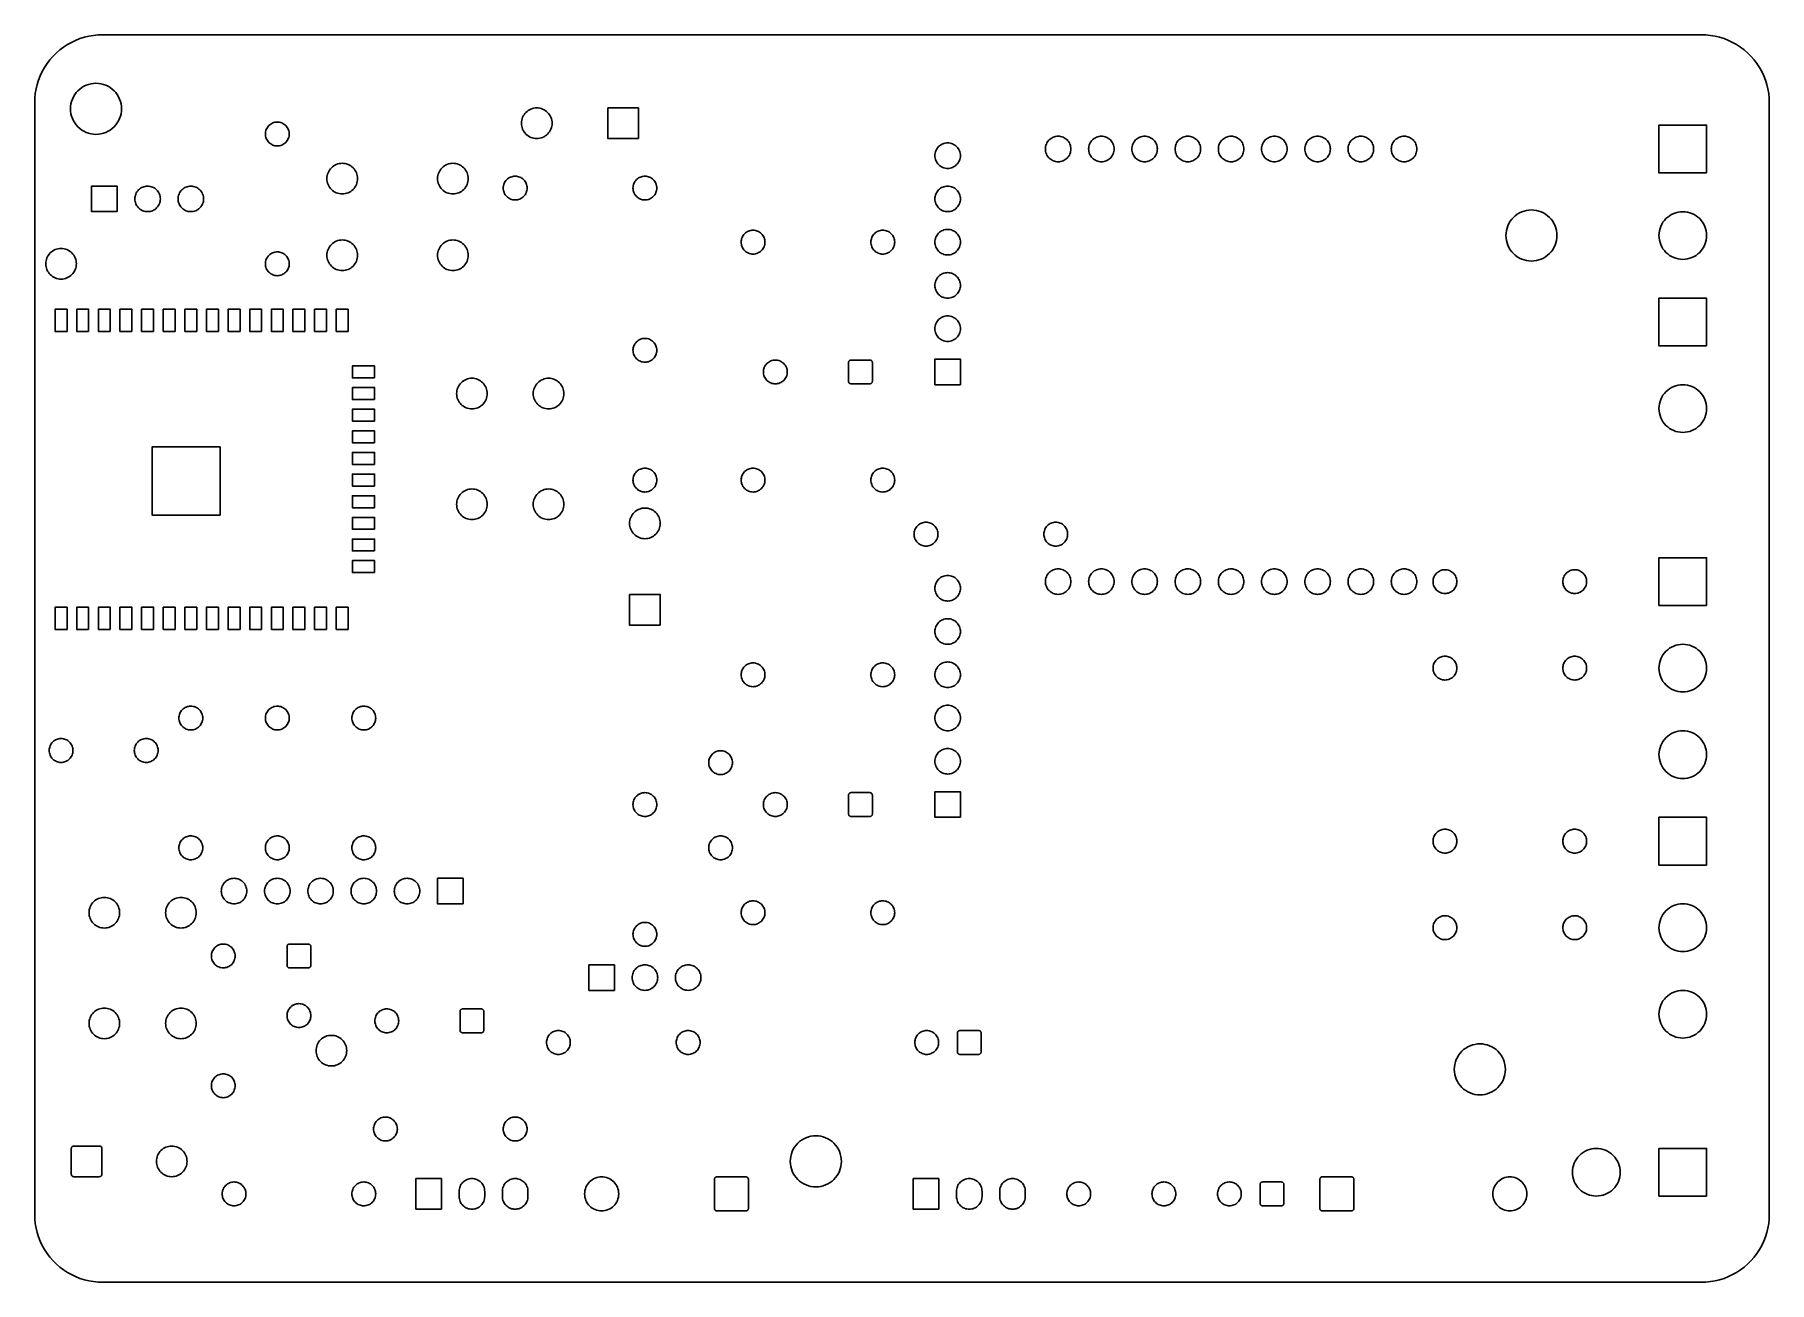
# Model space of a CAD drawing. Header units: millimetres. Extents: x 0 to 102, y 0 to 73.
import ezdxf

# ---------------------------------------------------------------- set-up
doc = ezdxf.new("R2010")
doc.units = ezdxf.units.MM
doc.layers.add('MASK_OPENINGS', color=5, linetype='Continuous')
doc.layers.add('OUTLINE', color=1, linetype='Continuous')

msp = doc.modelspace()

# ---------------------------------------------------------------- linework, layer by layer
at = {"layer": 'MASK_OPENINGS', "color": 5}
for points in [[(2.64849, 67.74058), (2.53943, 67.83943), (2.44058, 67.94849), (2.3529, 68.06671), (2.27722, 68.19296), (2.21429, 68.32602), (2.1647, 68.46461), (2.12894, 68.60739), (2.10734, 68.75299), (2.10012, 68.9), (2.10734, 69.04701), (2.12894, 69.19261), (2.1647, 69.33539), (2.21429, 69.47398), (2.27722, 69.60704), (2.3529, 69.73329), (2.44058, 69.85151), (2.53943, 69.96057), (2.64849, 70.05942), (2.76671, 70.1471), (2.89296, 70.22278), (3.02602, 70.28571), (3.16461, 70.3353), (3.30739, 70.37106), (3.45299, 70.39266), (3.6, 70.39988), (3.74701, 70.39266), (3.89261, 70.37106), (4.03539, 70.3353), (4.17398, 70.28571), (4.30704, 70.22278), (4.43329, 70.1471), (4.55151, 70.05942), (4.66057, 69.96057), (4.75942, 69.85151), (4.8471, 69.73329), (4.92278, 69.60704), (4.98571, 69.47398), (5.0353, 69.33539), (5.07106, 69.19261), (5.09266, 69.04701), (5.09988, 68.9), (5.09266, 68.75299), (5.07106, 68.60739), (5.0353, 68.46461), (4.98571, 68.32602), (4.92278, 68.19296), (4.8471, 68.06671), (4.75942, 67.94849), (4.66057, 67.83943), (4.55151, 67.74058), (4.43329, 67.6529), (4.30704, 67.57722), (4.17398, 67.51429), (4.03539, 67.4647), (3.89261, 67.42894), (3.74701, 67.40734), (3.6, 67.40012), (3.45299, 67.40734), (3.30739, 67.42894), (3.16461, 67.4647), (3.02602, 67.51429), (2.89296, 67.57722), (2.76671, 67.6529), (2.64849, 67.74058)], [(28.85369, 67.41869), (28.79438, 67.48412), (28.74178, 67.55505), (28.69638, 67.6308), (28.65862, 67.71063), (28.62887, 67.79378), (28.60741, 67.87944), (28.59445, 67.9668), (28.59012, 68.055), (28.59445, 68.1432), (28.60741, 68.23056), (28.62887, 68.31622), (28.65862, 68.39937), (28.69638, 68.4792), (28.74178, 68.55495), (28.79438, 68.62588), (28.85369, 68.69131), (28.91912, 68.75062), (28.99005, 68.80322), (29.0658, 68.84862), (29.14563, 68.88638), (29.22878, 68.91613), (29.31444, 68.93759), (29.4018, 68.95055), (29.49, 68.95488), (29.5782, 68.95055), (29.66556, 68.93759), (29.75122, 68.91613), (29.83437, 68.88638), (29.9142, 68.84862), (29.98995, 68.80322), (30.06088, 68.75062), (30.12631, 68.69131), (30.18562, 68.62588), (30.23822, 68.55495), (30.28362, 68.4792), (30.32138, 68.39937), (30.35113, 68.31622), (30.37259, 68.23056), (30.38555, 68.1432), (30.38988, 68.055), (30.38555, 67.9668), (30.37259, 67.87944), (30.35113, 67.79378), (30.32138, 67.71063), (30.28362, 67.6308), (30.23822, 67.55505), (30.18562, 67.48412), (30.12631, 67.41869), (30.06088, 67.35938), (29.98995, 67.30678), (29.9142, 67.26138), (29.83437, 67.22362), (29.75122, 67.19387), (29.66556, 67.17241), (29.5782, 67.15945), (29.49, 67.15512), (29.4018, 67.15945), (29.31444, 67.17241), (29.22878, 67.19387), (29.14563, 67.22362), (29.0658, 67.26138), (28.99005, 67.30678), (28.91912, 67.35938), (28.85369, 67.41869)], [(35.47, 67.155), (33.67, 67.155), (33.67, 68.955), (35.47, 68.955), (35.47, 67.155)], [(13.75511, 66.92511), (13.70899, 66.976), (13.66807, 67.03117), (13.63276, 67.09008), (13.6034, 67.15217), (13.58026, 67.21684), (13.56357, 67.28346), (13.55349, 67.3514), (13.55012, 67.42), (13.55349, 67.4886), (13.56357, 67.55654), (13.58026, 67.62316), (13.6034, 67.68783), (13.63276, 67.74992), (13.66807, 67.80883), (13.70899, 67.864), (13.75511, 67.91489), (13.806, 67.96101), (13.86117, 68.00193), (13.92008, 68.03724), (13.98217, 68.0666), (14.04684, 68.08974), (14.11346, 68.10643), (14.1814, 68.11651), (14.25, 68.11988), (14.3186, 68.11651), (14.38654, 68.10643), (14.45316, 68.08974), (14.51783, 68.0666), (14.57992, 68.03724), (14.63883, 68.00193), (14.694, 67.96101), (14.74489, 67.91489), (14.79101, 67.864), (14.83193, 67.80883), (14.86724, 67.74992), (14.8966, 67.68783), (14.91974, 67.62316), (14.93643, 67.55654), (14.94651, 67.4886), (14.94988, 67.42), (14.94651, 67.3514), (14.93643, 67.28346), (14.91974, 67.21684), (14.8966, 67.15217), (14.86724, 67.09008), (14.83193, 67.03117), (14.79101, 66.976), (14.74489, 66.92511), (14.694, 66.87899), (14.63883, 66.83807), (14.57992, 66.80276), (14.51783, 66.7734), (14.45316, 66.75026), (14.38654, 66.73357), (14.3186, 66.72349), (14.25, 66.72012), (14.1814, 66.72349), (14.11346, 66.73357), (14.04684, 66.75026), (13.98217, 66.7734), (13.92008, 66.80276), (13.86117, 66.83807), (13.806, 66.87899), (13.75511, 66.92511)], [(59.57976, 66.00976), (59.53034, 66.06428), (59.4865, 66.12339), (59.44867, 66.18651), (59.4172, 66.25303), (59.39241, 66.32232), (59.37453, 66.39371), (59.36373, 66.4665), (59.36012, 66.54), (59.36373, 66.6135), (59.37453, 66.68629), (59.39241, 66.75768), (59.4172, 66.82697), (59.44867, 66.89349), (59.4865, 66.95661), (59.53034, 67.01572), (59.57976, 67.07024), (59.63428, 67.11966), (59.69339, 67.1635), (59.75651, 67.20133), (59.82303, 67.2328), (59.89232, 67.25759), (59.96371, 67.27547), (60.0365, 67.28627), (60.11, 67.28988), (60.1835, 67.28627), (60.2563, 67.27547), (60.32768, 67.25759), (60.39697, 67.2328), (60.46349, 67.20133), (60.52661, 67.1635), (60.58572, 67.11966), (60.64025, 67.07024), (60.68967, 67.01572), (60.7335, 66.95661), (60.77134, 66.89349), (60.8028, 66.82697), (60.82759, 66.75768), (60.84547, 66.68629), (60.85627, 66.6135), (60.85988, 66.54), (60.85627, 66.4665), (60.84547, 66.39371), (60.82759, 66.32232), (60.8028, 66.25303), (60.77134, 66.18651), (60.7335, 66.12339), (60.68967, 66.06428), (60.64025, 66.00976), (60.58572, 65.96034), (60.52661, 65.9165), (60.46349, 65.87867), (60.39697, 65.8472), (60.32768, 65.82241), (60.2563, 65.80453), (60.1835, 65.79373), (60.11, 65.79012), (60.0365, 65.79373), (59.96371, 65.80453), (59.89232, 65.82241), (59.82303, 65.8472), (59.75651, 65.87867), (59.69339, 65.9165), (59.63428, 65.96034), (59.57976, 66.00976)], [(62.11976, 66.00976), (62.07034, 66.06428), (62.0265, 66.12339), (61.98867, 66.18651), (61.9572, 66.25303), (61.93241, 66.32232), (61.91453, 66.39371), (61.90373, 66.4665), (61.90012, 66.54), (61.90373, 66.6135), (61.91453, 66.68629), (61.93241, 66.75768), (61.9572, 66.82697), (61.98867, 66.89349), (62.0265, 66.95661), (62.07034, 67.01572), (62.11976, 67.07024), (62.17428, 67.11966), (62.23339, 67.1635), (62.29651, 67.20133), (62.36303, 67.2328), (62.43232, 67.25759), (62.50371, 67.27547), (62.5765, 67.28627), (62.65, 67.28988), (62.7235, 67.28627), (62.7963, 67.27547), (62.86768, 67.25759), (62.93697, 67.2328), (63.00349, 67.20133), (63.06661, 67.1635), (63.12572, 67.11966), (63.18025, 67.07024), (63.22967, 67.01572), (63.2735, 66.95661), (63.31134, 66.89349), (63.3428, 66.82697), (63.36759, 66.75768), (63.38547, 66.68629), (63.39627, 66.6135), (63.39988, 66.54), (63.39627, 66.4665), (63.38547, 66.39371), (63.36759, 66.32232), (63.3428, 66.25303), (63.31134, 66.18651), (63.2735, 66.12339), (63.22967, 66.06428), (63.18025, 66.00976), (63.12572, 65.96034), (63.06661, 65.9165), (63.00349, 65.87867), (62.93697, 65.8472), (62.86768, 65.82241), (62.7963, 65.80453), (62.7235, 65.79373), (62.65, 65.79012), (62.5765, 65.79373), (62.50371, 65.80453), (62.43232, 65.82241), (62.36303, 65.8472), (62.29651, 65.87867), (62.23339, 65.9165), (62.17428, 65.96034), (62.11976, 66.00976)], [(64.65976, 66.00976), (64.61034, 66.06428), (64.5665, 66.12339), (64.52867, 66.18651), (64.4972, 66.25303), (64.47241, 66.32232), (64.45453, 66.39371), (64.44373, 66.4665), (64.44012, 66.54), (64.44373, 66.6135), (64.45453, 66.68629), (64.47241, 66.75768), (64.4972, 66.82697), (64.52867, 66.89349), (64.5665, 66.95661), (64.61034, 67.01572), (64.65976, 67.07024), (64.71428, 67.11966), (64.77339, 67.1635), (64.83651, 67.20133), (64.90303, 67.2328), (64.97232, 67.25759), (65.04371, 67.27547), (65.1165, 67.28627), (65.19, 67.28988), (65.2635, 67.28627), (65.3363, 67.27547), (65.40768, 67.25759), (65.47697, 67.2328), (65.54349, 67.20133), (65.60661, 67.1635), (65.66572, 67.11966), (65.72025, 67.07024), (65.76967, 67.01572), (65.8135, 66.95661), (65.85134, 66.89349), (65.8828, 66.82697), (65.90759, 66.75768), (65.92547, 66.68629), (65.93627, 66.6135), (65.93988, 66.54), (65.93627, 66.4665), (65.92547, 66.39371), (65.90759, 66.32232), (65.8828, 66.25303), (65.85134, 66.18651), (65.8135, 66.12339), (65.76967, 66.06428), (65.72025, 66.00976), (65.66572, 65.96034), (65.60661, 65.9165), (65.54349, 65.87867), (65.47697, 65.8472), (65.40768, 65.82241), (65.3363, 65.80453), (65.2635, 65.79373), (65.19, 65.79012), (65.1165, 65.79373), (65.04371, 65.80453), (64.97232, 65.82241), (64.90303, 65.8472), (64.83651, 65.87867), (64.77339, 65.9165), (64.71428, 65.96034), (64.65976, 66.00976)], [(67.19976, 66.00976), (67.15034, 66.06428), (67.1065, 66.12339), (67.06867, 66.18651), (67.0372, 66.25303), (67.01241, 66.32232), (66.99453, 66.39371), (66.98373, 66.4665), (66.98012, 66.54), (66.98373, 66.6135), (66.99453, 66.68629), (67.01241, 66.75768), (67.0372, 66.82697), (67.06867, 66.89349), (67.1065, 66.95661), (67.15034, 67.01572), (67.19976, 67.07024), (67.25428, 67.11966), (67.31339, 67.1635), (67.37651, 67.20133), (67.44303, 67.2328), (67.51232, 67.25759), (67.58371, 67.27547), (67.6565, 67.28627), (67.73, 67.28988), (67.8035, 67.28627), (67.8763, 67.27547), (67.94768, 67.25759), (68.01697, 67.2328), (68.08349, 67.20133), (68.14661, 67.1635), (68.20572, 67.11966), (68.26025, 67.07024), (68.30967, 67.01572), (68.3535, 66.95661), (68.39134, 66.89349), (68.4228, 66.82697), (68.44759, 66.75768), (68.46547, 66.68629), (68.47627, 66.6135), (68.47988, 66.54), (68.47627, 66.4665), (68.46547, 66.39371), (68.44759, 66.32232), (68.4228, 66.25303), (68.39134, 66.18651), (68.3535, 66.12339), (68.30967, 66.06428), (68.26025, 66.00976), (68.20572, 65.96034), (68.14661, 65.9165), (68.08349, 65.87867), (68.01697, 65.8472), (67.94768, 65.82241), (67.8763, 65.80453), (67.8035, 65.79373), (67.73, 65.79012), (67.6565, 65.79373), (67.58371, 65.80453), (67.51232, 65.82241), (67.44303, 65.8472), (67.37651, 65.87867), (67.31339, 65.9165), (67.25428, 65.96034), (67.19976, 66.00976)], [(69.73976, 66.00976), (69.69034, 66.06428), (69.6465, 66.12339), (69.60867, 66.18651), (69.5772, 66.25303), (69.55241, 66.32232), (69.53453, 66.39371), (69.52373, 66.4665), (69.52012, 66.54), (69.52373, 66.6135), (69.53453, 66.68629), (69.55241, 66.75768), (69.5772, 66.82697), (69.60867, 66.89349), (69.6465, 66.95661), (69.69034, 67.01572), (69.73976, 67.07024), (69.79428, 67.11966), (69.85339, 67.1635), (69.91651, 67.20133), (69.98303, 67.2328), (70.05232, 67.25759), (70.12371, 67.27547), (70.1965, 67.28627), (70.27, 67.28988), (70.3435, 67.28627), (70.4163, 67.27547), (70.48768, 67.25759), (70.55697, 67.2328), (70.62349, 67.20133), (70.68661, 67.1635), (70.74572, 67.11966), (70.80025, 67.07024), (70.84967, 67.01572), (70.8935, 66.95661), (70.93134, 66.89349), (70.9628, 66.82697), (70.98759, 66.75768), (71.00547, 66.68629), (71.01627, 66.6135), (71.01988, 66.54), (71.01627, 66.4665), (71.00547, 66.39371), (70.98759, 66.32232), (70.9628, 66.25303), (70.93134, 66.18651), (70.8935, 66.12339), (70.84967, 66.06428), (70.80025, 66.00976), (70.74572, 65.96034), (70.68661, 65.9165), (70.62349, 65.87867), (70.55697, 65.8472), (70.48768, 65.82241), (70.4163, 65.80453), (70.3435, 65.79373), (70.27, 65.79012), (70.1965, 65.79373), (70.12371, 65.80453), (70.05232, 65.82241), (69.98303, 65.8472), (69.91651, 65.87867), (69.85339, 65.9165), (69.79428, 65.96034), (69.73976, 66.00976)], [(72.27976, 66.00976), (72.23034, 66.06428), (72.1865, 66.12339), (72.14867, 66.18651), (72.1172, 66.25303), (72.09241, 66.32232), (72.07453, 66.39371), (72.06373, 66.4665), (72.06012, 66.54), (72.06373, 66.6135), (72.07453, 66.68629), (72.09241, 66.75768), (72.1172, 66.82697), (72.14867, 66.89349), (72.1865, 66.95661), (72.23034, 67.01572), (72.27976, 67.07024), (72.33428, 67.11966), (72.39339, 67.1635), (72.45651, 67.20133), (72.52303, 67.2328), (72.59232, 67.25759), (72.66371, 67.27547), (72.7365, 67.28627), (72.81, 67.28988), (72.8835, 67.28627), (72.9563, 67.27547), (73.02768, 67.25759), (73.09697, 67.2328), (73.16349, 67.20133), (73.22661, 67.1635), (73.28572, 67.11966), (73.34025, 67.07024), (73.38967, 67.01572), (73.4335, 66.95661), (73.47134, 66.89349), (73.5028, 66.82697), (73.52759, 66.75768), (73.54547, 66.68629), (73.55627, 66.6135), (73.55988, 66.54), (73.55627, 66.4665), (73.54547, 66.39371), (73.52759, 66.32232), (73.5028, 66.25303), (73.47134, 66.18651), (73.4335, 66.12339), (73.38967, 66.06428), (73.34025, 66.00976), (73.28572, 65.96034), (73.22661, 65.9165), (73.16349, 65.87867), (73.09697, 65.8472), (73.02768, 65.82241), (72.9563, 65.80453), (72.8835, 65.79373), (72.81, 65.79012), (72.7365, 65.79373), (72.66371, 65.80453), (72.59232, 65.82241), (72.52303, 65.8472), (72.45651, 65.87867), (72.39339, 65.9165), (72.33428, 65.96034), (72.27976, 66.00976)], [(74.81976, 66.00976), (74.77034, 66.06428), (74.7265, 66.12339), (74.68867, 66.18651), (74.6572, 66.25303), (74.63241, 66.32232), (74.61453, 66.39371), (74.60373, 66.4665), (74.60012, 66.54), (74.60373, 66.6135), (74.61453, 66.68629), (74.63241, 66.75768), (74.6572, 66.82697), (74.68867, 66.89349), (74.7265, 66.95661), (74.77034, 67.01572), (74.81976, 67.07024), (74.87428, 67.11966), (74.93339, 67.1635), (74.99651, 67.20133), (75.06303, 67.2328), (75.13232, 67.25759), (75.20371, 67.27547), (75.2765, 67.28627), (75.35, 67.28988), (75.4235, 67.28627), (75.4963, 67.27547), (75.56768, 67.25759), (75.63697, 67.2328), (75.70349, 67.20133), (75.76661, 67.1635), (75.82572, 67.11966), (75.88025, 67.07024), (75.92967, 67.01572), (75.9735, 66.95661), (76.01134, 66.89349), (76.0428, 66.82697), (76.06759, 66.75768), (76.08547, 66.68629), (76.09627, 66.6135), (76.09988, 66.54), (76.09627, 66.4665), (76.08547, 66.39371), (76.06759, 66.32232), (76.0428, 66.25303), (76.01134, 66.18651), (75.9735, 66.12339), (75.92967, 66.06428), (75.88025, 66.00976), (75.82572, 65.96034), (75.76661, 65.9165), (75.70349, 65.87867), (75.63697, 65.8472), (75.56768, 65.82241), (75.4963, 65.80453), (75.4235, 65.79373), (75.35, 65.79012), (75.2765, 65.79373), (75.20371, 65.80453), (75.13232, 65.82241), (75.06303, 65.8472), (74.99651, 65.87867), (74.93339, 65.9165), (74.87428, 65.96034), (74.81976, 66.00976)], [(77.35976, 66.00976), (77.31034, 66.06428), (77.2665, 66.12339), (77.22867, 66.18651), (77.1972, 66.25303), (77.17241, 66.32232), (77.15453, 66.39371), (77.14373, 66.4665), (77.14012, 66.54), (77.14373, 66.6135), (77.15453, 66.68629), (77.17241, 66.75768), (77.1972, 66.82697), (77.22867, 66.89349), (77.2665, 66.95661), (77.31034, 67.01572), (77.35976, 67.07024), (77.41428, 67.11966), (77.47339, 67.1635), (77.53651, 67.20133), (77.60303, 67.2328), (77.67232, 67.25759), (77.74371, 67.27547), (77.8165, 67.28627), (77.89, 67.28988), (77.9635, 67.28627), (78.0363, 67.27547), (78.10768, 67.25759), (78.17697, 67.2328), (78.24349, 67.20133), (78.30661, 67.1635), (78.36572, 67.11966), (78.42025, 67.07024), (78.46967, 67.01572), (78.5135, 66.95661), (78.55134, 66.89349), (78.5828, 66.82697), (78.60759, 66.75768), (78.62547, 66.68629), (78.63627, 66.6135), (78.63988, 66.54), (78.63627, 66.4665), (78.62547, 66.39371), (78.60759, 66.32232), (78.5828, 66.25303), (78.55134, 66.18651), (78.5135, 66.12339), (78.46967, 66.06428), (78.42025, 66.00976), (78.36572, 65.96034), (78.30661, 65.9165), (78.24349, 65.87867), (78.17697, 65.8472), (78.10768, 65.82241), (78.0363, 65.80453), (77.9635, 65.79373), (77.89, 65.79012), (77.8165, 65.79373), (77.74371, 65.80453), (77.67232, 65.82241), (77.60303, 65.8472), (77.53651, 65.87867), (77.47339, 65.9165), (77.41428, 65.96034), (77.35976, 66.00976)], [(79.89976, 66.00976), (79.85034, 66.06428), (79.8065, 66.12339), (79.76867, 66.18651), (79.7372, 66.25303), (79.71241, 66.32232), (79.69453, 66.39371), (79.68373, 66.4665), (79.68012, 66.54), (79.68373, 66.6135), (79.69453, 66.68629), (79.71241, 66.75768), (79.7372, 66.82697), (79.76867, 66.89349), (79.8065, 66.95661), (79.85034, 67.01572), (79.89976, 67.07024), (79.95428, 67.11966), (80.01339, 67.1635), (80.07651, 67.20133), (80.14303, 67.2328), (80.21232, 67.25759), (80.28371, 67.27547), (80.3565, 67.28627), (80.43, 67.28988), (80.5035, 67.28627), (80.5763, 67.27547), (80.64768, 67.25759), (80.71697, 67.2328), (80.78349, 67.20133), (80.84661, 67.1635), (80.90572, 67.11966), (80.96025, 67.07024), (81.00967, 67.01572), (81.0535, 66.95661), (81.09134, 66.89349), (81.1228, 66.82697), (81.14759, 66.75768), (81.16547, 66.68629), (81.17627, 66.6135), (81.17988, 66.54), (81.17627, 66.4665), (81.16547, 66.39371), (81.14759, 66.32232), (81.1228, 66.25303), (81.09134, 66.18651), (81.0535, 66.12339), (81.00967, 66.06428), (80.96025, 66.00976), (80.90572, 65.96034), (80.84661, 65.9165), (80.78349, 65.87867), (80.71697, 65.8472), (80.64768, 65.82241), (80.5763, 65.80453), (80.5035, 65.79373), (80.43, 65.79012), (80.3565, 65.79373), (80.28371, 65.80453), (80.21232, 65.82241), (80.14303, 65.8472), (80.07651, 65.87867), (80.01339, 65.9165), (79.95428, 65.96034), (79.89976, 66.00976)], [(98.2, 65.14), (95.4, 65.14), (95.4, 67.94), (98.2, 67.94), (98.2, 65.14)], [(53.08976, 65.61976), (53.04034, 65.67428), (52.9965, 65.73339), (52.95867, 65.79651), (52.9272, 65.86303), (52.90241, 65.93232), (52.88453, 66.00371), (52.87373, 66.0765), (52.87012, 66.15), (52.87373, 66.2235), (52.88453, 66.29629), (52.90241, 66.36768), (52.9272, 66.43697), (52.95867, 66.50349), (52.9965, 66.56661), (53.04034, 66.62572), (53.08976, 66.68024), (53.14428, 66.72966), (53.20339, 66.7735), (53.26651, 66.81133), (53.33303, 66.8428), (53.40232, 66.86759), (53.47371, 66.88547), (53.5465, 66.89627), (53.62, 66.89988), (53.6935, 66.89627), (53.7663, 66.88547), (53.83768, 66.86759), (53.90697, 66.8428), (53.97349, 66.81133), (54.03661, 66.7735), (54.09572, 66.72966), (54.15025, 66.68024), (54.19967, 66.62572), (54.2435, 66.56661), (54.28134, 66.50349), (54.3128, 66.43697), (54.33759, 66.36768), (54.35547, 66.29629), (54.36627, 66.2235), (54.36988, 66.15), (54.36627, 66.0765), (54.35547, 66.00371), (54.33759, 65.93232), (54.3128, 65.86303), (54.28134, 65.79651), (54.2435, 65.73339), (54.19967, 65.67428), (54.15025, 65.61976), (54.09572, 65.57034), (54.03661, 65.5265), (53.97349, 65.48867), (53.90697, 65.4572), (53.83768, 65.43241), (53.7663, 65.41453), (53.6935, 65.40373), (53.62, 65.40012), (53.5465, 65.40373), (53.47371, 65.41453), (53.40232, 65.43241), (53.33303, 65.4572), (53.26651, 65.48867), (53.20339, 65.5265), (53.14428, 65.57034), (53.08976, 65.61976)], [(17.42369, 64.16369), (17.36438, 64.22912), (17.31178, 64.30005), (17.26638, 64.3758), (17.22862, 64.45563), (17.19887, 64.53878), (17.17741, 64.62444), (17.16445, 64.7118), (17.16012, 64.8), (17.16445, 64.8882), (17.17741, 64.97556), (17.19887, 65.06122), (17.22862, 65.14437), (17.26638, 65.2242), (17.31178, 65.29995), (17.36438, 65.37088), (17.42369, 65.43631), (17.48912, 65.49562), (17.56005, 65.54822), (17.6358, 65.59362), (17.71563, 65.63138), (17.79878, 65.66113), (17.88444, 65.68259), (17.9718, 65.69555), (18.06, 65.69988), (18.1482, 65.69555), (18.23556, 65.68259), (18.32122, 65.66113), (18.40437, 65.63138), (18.4842, 65.59362), (18.55995, 65.54822), (18.63088, 65.49562), (18.69631, 65.43631), (18.75562, 65.37088), (18.80822, 65.29995), (18.85362, 65.2242), (18.89138, 65.14437), (18.92113, 65.06122), (18.94259, 64.97556), (18.95555, 64.8882), (18.95988, 64.8), (18.95555, 64.7118), (18.94259, 64.62444), (18.92113, 64.53878), (18.89138, 64.45563), (18.85362, 64.3758), (18.80822, 64.30005), (18.75562, 64.22912), (18.69631, 64.16369), (18.63088, 64.10438), (18.55995, 64.05178), (18.4842, 64.00638), (18.40437, 63.96862), (18.32122, 63.93887), (18.23556, 63.91741), (18.1482, 63.90445), (18.06, 63.90012), (17.9718, 63.90445), (17.88444, 63.91741), (17.79878, 63.93887), (17.71563, 63.96862), (17.6358, 64.00638), (17.56005, 64.05178), (17.48912, 64.10438), (17.42369, 64.16369)], [(23.92369, 64.16369), (23.86438, 64.22912), (23.81178, 64.30005), (23.76638, 64.3758), (23.72862, 64.45563), (23.69887, 64.53878), (23.67741, 64.62444), (23.66445, 64.7118), (23.66012, 64.8), (23.66445, 64.8882), (23.67741, 64.97556), (23.69887, 65.06122), (23.72862, 65.14437), (23.76638, 65.2242), (23.81178, 65.29995), (23.86438, 65.37088), (23.92369, 65.43631), (23.98912, 65.49562), (24.06005, 65.54822), (24.1358, 65.59362), (24.21563, 65.63138), (24.29878, 65.66113), (24.38444, 65.68259), (24.4718, 65.69555), (24.56, 65.69988), (24.6482, 65.69555), (24.73556, 65.68259), (24.82122, 65.66113), (24.90437, 65.63138), (24.9842, 65.59362), (25.05995, 65.54822), (25.13088, 65.49562), (25.19631, 65.43631), (25.25562, 65.37088), (25.30822, 65.29995), (25.35362, 65.2242), (25.39138, 65.14437), (25.42113, 65.06122), (25.44259, 64.97556), (25.45555, 64.8882), (25.45988, 64.8), (25.45555, 64.7118), (25.44259, 64.62444), (25.42113, 64.53878), (25.39138, 64.45563), (25.35362, 64.3758), (25.30822, 64.30005), (25.25562, 64.22912), (25.19631, 64.16369), (25.13088, 64.10438), (25.05995, 64.05178), (24.9842, 64.00638), (24.90437, 63.96862), (24.82122, 63.93887), (24.73556, 63.91741), (24.6482, 63.90445), (24.56, 63.90012), (24.4718, 63.90445), (24.38444, 63.91741), (24.29878, 63.93887), (24.21563, 63.96862), (24.1358, 64.00638), (24.06005, 64.05178), (23.98912, 64.10438), (23.92369, 64.16369)], [(4.84, 64.36), (4.84, 62.86), (3.34, 62.86), (3.34, 64.36), (4.84, 64.36)], [(6.09976, 63.07976), (6.05034, 63.13428), (6.0065, 63.19339), (5.96867, 63.25651), (5.9372, 63.32303), (5.91241, 63.39232), (5.89453, 63.46371), (5.88373, 63.5365), (5.88012, 63.61), (5.88373, 63.6835), (5.89453, 63.75629), (5.91241, 63.82768), (5.9372, 63.89697), (5.96867, 63.96349), (6.0065, 64.02661), (6.05034, 64.08572), (6.09976, 64.14024), (6.15428, 64.18966), (6.21339, 64.2335), (6.27651, 64.27133), (6.34303, 64.3028), (6.41232, 64.32759), (6.48371, 64.34547), (6.5565, 64.35627), (6.63, 64.35988), (6.7035, 64.35627), (6.7763, 64.34547), (6.84768, 64.32759), (6.91697, 64.3028), (6.98349, 64.27133), (7.04661, 64.2335), (7.10572, 64.18966), (7.16025, 64.14024), (7.20967, 64.08572), (7.2535, 64.02661), (7.29134, 63.96349), (7.3228, 63.89697), (7.34759, 63.82768), (7.36547, 63.75629), (7.37627, 63.6835), (7.37988, 63.61), (7.37627, 63.5365), (7.36547, 63.46371), (7.34759, 63.39232), (7.3228, 63.32303), (7.29134, 63.25651), (7.2535, 63.19339), (7.20967, 63.13428), (7.16025, 63.07976), (7.10572, 63.03034), (7.04661, 62.9865), (6.98349, 62.94867), (6.91697, 62.9172), (6.84768, 62.89241), (6.7763, 62.87453), (6.7035, 62.86373), (6.63, 62.86012), (6.5565, 62.86373), (6.48371, 62.87453), (6.41232, 62.89241), (6.34303, 62.9172), (6.27651, 62.94867), (6.21339, 62.9865), (6.15428, 63.03034), (6.09976, 63.07976)], [(8.63976, 63.07976), (8.59034, 63.13428), (8.5465, 63.19339), (8.50867, 63.25651), (8.4772, 63.32303), (8.45241, 63.39232), (8.43453, 63.46371), (8.42373, 63.5365), (8.42012, 63.61), (8.42373, 63.6835), (8.43453, 63.75629), (8.45241, 63.82768), (8.4772, 63.89697), (8.50867, 63.96349), (8.5465, 64.02661), (8.59034, 64.08572), (8.63976, 64.14024), (8.69428, 64.18966), (8.75339, 64.2335), (8.81651, 64.27133), (8.88303, 64.3028), (8.95232, 64.32759), (9.02371, 64.34547), (9.0965, 64.35627), (9.17, 64.35988), (9.2435, 64.35627), (9.3163, 64.34547), (9.38768, 64.32759), (9.45697, 64.3028), (9.52349, 64.27133), (9.58661, 64.2335), (9.64572, 64.18966), (9.70025, 64.14024), (9.74967, 64.08572), (9.7935, 64.02661), (9.83134, 63.96349), (9.8628, 63.89697), (9.88759, 63.82768), (9.90547, 63.75629), (9.91627, 63.6835), (9.91988, 63.61), (9.91627, 63.5365), (9.90547, 63.46371), (9.88759, 63.39232), (9.8628, 63.32303), (9.83134, 63.25651), (9.7935, 63.19339), (9.74967, 63.13428), (9.70025, 63.07976), (9.64572, 63.03034), (9.58661, 62.9865), (9.52349, 62.94867), (9.45697, 62.9172), (9.38768, 62.89241), (9.3163, 62.87453), (9.2435, 62.86373), (9.17, 62.86012), (9.0965, 62.86373), (9.02371, 62.87453), (8.95232, 62.89241), (8.88303, 62.9172), (8.81651, 62.94867), (8.75339, 62.9865), (8.69428, 63.03034), (8.63976, 63.07976)], [(27.72511, 63.75011), (27.67899, 63.801), (27.63807, 63.85617), (27.60276, 63.91508), (27.5734, 63.97717), (27.55026, 64.04184), (27.53357, 64.10846), (27.52349, 64.1764), (27.52012, 64.245), (27.52349, 64.3136), (27.53357, 64.38154), (27.55026, 64.44816), (27.5734, 64.51283), (27.60276, 64.57492), (27.63807, 64.63383), (27.67899, 64.689), (27.72511, 64.73989), (27.776, 64.78601), (27.83117, 64.82693), (27.89008, 64.86224), (27.95217, 64.8916), (28.01684, 64.91474), (28.08346, 64.93143), (28.1514, 64.94151), (28.22, 64.94488), (28.2886, 64.94151), (28.35654, 64.93143), (28.42316, 64.91474), (28.48783, 64.8916), (28.54992, 64.86224), (28.60883, 64.82693), (28.664, 64.78601), (28.71489, 64.73989), (28.76101, 64.689), (28.80193, 64.63383), (28.83724, 64.57492), (28.8666, 64.51283), (28.88974, 64.44816), (28.90643, 64.38154), (28.91651, 64.3136), (28.91988, 64.245), (28.91651, 64.1764), (28.90643, 64.10846), (28.88974, 64.04184), (28.8666, 63.97717), (28.83724, 63.91508), (28.80193, 63.85617), (28.76101, 63.801), (28.71489, 63.75011), (28.664, 63.70399), (28.60883, 63.66307), (28.54992, 63.62776), (28.48783, 63.5984), (28.42316, 63.57526), (28.35654, 63.55857), (28.2886, 63.54849), (28.22, 63.54512), (28.1514, 63.54849), (28.08346, 63.55857), (28.01684, 63.57526), (27.95217, 63.5984), (27.89008, 63.62776), (27.83117, 63.66307), (27.776, 63.70399), (27.72511, 63.75011)], [(35.34511, 63.75011), (35.29899, 63.801), (35.25807, 63.85617), (35.22276, 63.91508), (35.1934, 63.97717), (35.17026, 64.04184), (35.15357, 64.10846), (35.14349, 64.1764), (35.14012, 64.245), (35.14349, 64.3136), (35.15357, 64.38154), (35.17026, 64.44816), (35.1934, 64.51283), (35.22276, 64.57492), (35.25807, 64.63383), (35.29899, 64.689), (35.34511, 64.73989), (35.396, 64.78601), (35.45117, 64.82693), (35.51008, 64.86224), (35.57217, 64.8916), (35.63684, 64.91474), (35.70346, 64.93143), (35.7714, 64.94151), (35.84, 64.94488), (35.9086, 64.94151), (35.97654, 64.93143), (36.04316, 64.91474), (36.10783, 64.8916), (36.16992, 64.86224), (36.22883, 64.82693), (36.284, 64.78601), (36.33489, 64.73989), (36.38101, 64.689), (36.42193, 64.63383), (36.45724, 64.57492), (36.4866, 64.51283), (36.50974, 64.44816), (36.52643, 64.38154), (36.53651, 64.3136), (36.53988, 64.245), (36.53651, 64.1764), (36.52643, 64.10846), (36.50974, 64.04184), (36.4866, 63.97717), (36.45724, 63.91508), (36.42193, 63.85617), (36.38101, 63.801), (36.33489, 63.75011), (36.284, 63.70399), (36.22883, 63.66307), (36.16992, 63.62776), (36.10783, 63.5984), (36.04316, 63.57526), (35.97654, 63.55857), (35.9086, 63.54849), (35.84, 63.54512), (35.7714, 63.54849), (35.70346, 63.55857), (35.63684, 63.57526), (35.57217, 63.5984), (35.51008, 63.62776), (35.45117, 63.66307), (35.396, 63.70399), (35.34511, 63.75011)], [(53.08976, 63.07976), (53.04034, 63.13428), (52.9965, 63.19339), (52.95867, 63.25651), (52.9272, 63.32303), (52.90241, 63.39232), (52.88453, 63.46371), (52.87373, 63.5365), (52.87012, 63.61), (52.87373, 63.6835), (52.88453, 63.75629), (52.90241, 63.82768), (52.9272, 63.89697), (52.95867, 63.96349), (52.9965, 64.02661), (53.04034, 64.08572), (53.08976, 64.14024), (53.14428, 64.18966), (53.20339, 64.2335), (53.26651, 64.27133), (53.33303, 64.3028), (53.40232, 64.32759), (53.47371, 64.34547), (53.5465, 64.35627), (53.62, 64.35988), (53.6935, 64.35627), (53.7663, 64.34547), (53.83768, 64.32759), (53.90697, 64.3028), (53.97349, 64.27133), (54.03661, 64.2335), (54.09572, 64.18966), (54.15025, 64.14024), (54.19967, 64.08572), (54.2435, 64.02661), (54.28134, 63.96349), (54.3128, 63.89697), (54.33759, 63.82768), (54.35547, 63.75629), (54.36627, 63.6835), (54.36988, 63.61), (54.36627, 63.5365), (54.35547, 63.46371), (54.33759, 63.39232), (54.3128, 63.32303), (54.28134, 63.25651), (54.2435, 63.19339), (54.19967, 63.13428), (54.15025, 63.07976), (54.09572, 63.03034), (54.03661, 62.9865), (53.97349, 62.94867), (53.90697, 62.9172), (53.83768, 62.89241), (53.7663, 62.87453), (53.6935, 62.86373), (53.62, 62.86012), (53.5465, 62.86373), (53.47371, 62.87453), (53.40232, 62.89241), (53.33303, 62.9172), (53.26651, 62.94867), (53.20339, 62.9865), (53.14428, 63.03034), (53.08976, 63.07976)], [(86.84943, 60.39943), (86.75058, 60.50849), (86.6629, 60.62671), (86.58722, 60.75296), (86.52429, 60.88602), (86.4747, 61.02461), (86.43894, 61.16739), (86.41734, 61.31299), (86.41012, 61.46), (86.41734, 61.60701), (86.43894, 61.75261), (86.4747, 61.89539), (86.52429, 62.03398), (86.58722, 62.16704), (86.6629, 62.29329), (86.75058, 62.41151), (86.84943, 62.52057), (86.95849, 62.61942), (87.07671, 62.7071), (87.20296, 62.78278), (87.33602, 62.84571), (87.47461, 62.8953), (87.61739, 62.93106), (87.76299, 62.95266), (87.91, 62.95988), (88.05701, 62.95266), (88.20261, 62.93106), (88.34539, 62.8953), (88.48398, 62.84571), (88.61704, 62.78278), (88.74329, 62.7071), (88.86151, 62.61942), (88.97057, 62.52057), (89.06942, 62.41151), (89.1571, 62.29329), (89.23278, 62.16704), (89.29571, 62.03398), (89.3453, 61.89539), (89.38106, 61.75261), (89.40266, 61.60701), (89.40988, 61.46), (89.40266, 61.31299), (89.38106, 61.16739), (89.3453, 61.02461), (89.29571, 60.88602), (89.23278, 60.75296), (89.1571, 60.62671), (89.06942, 60.50849), (88.97057, 60.39943), (88.86151, 60.30058), (88.74329, 60.2129), (88.61704, 60.13722), (88.48398, 60.07429), (88.34539, 60.0247), (88.20261, 59.98894), (88.05701, 59.96734), (87.91, 59.96012), (87.76299, 59.96734), (87.61739, 59.98894), (87.47461, 60.0247), (87.33602, 60.07429), (87.20296, 60.13722), (87.07671, 60.2129), (86.95849, 60.30058), (86.84943, 60.39943)], [(95.81014, 60.47014), (95.71788, 60.57193), (95.63604, 60.68227), (95.56542, 60.8001), (95.50668, 60.92429), (95.4604, 61.05364), (95.42702, 61.1869), (95.40686, 61.32279), (95.40012, 61.46), (95.40686, 61.59721), (95.42702, 61.7331), (95.4604, 61.86636), (95.50668, 61.99571), (95.56542, 62.1199), (95.63604, 62.23773), (95.71788, 62.34807), (95.81014, 62.44986), (95.91193, 62.54212), (96.02227, 62.62396), (96.1401, 62.69458), (96.26429, 62.75332), (96.39364, 62.7996), (96.5269, 62.83298), (96.66279, 62.85314), (96.8, 62.85988), (96.93721, 62.85314), (97.0731, 62.83298), (97.20636, 62.7996), (97.33571, 62.75332), (97.4599, 62.69458), (97.57773, 62.62396), (97.68807, 62.54212), (97.78986, 62.44986), (97.88212, 62.34807), (97.96396, 62.23773), (98.03458, 62.1199), (98.09332, 61.99571), (98.1396, 61.86636), (98.17298, 61.7331), (98.19314, 61.59721), (98.19988, 61.46), (98.19314, 61.32279), (98.17298, 61.1869), (98.1396, 61.05364), (98.09332, 60.92429), (98.03458, 60.8001), (97.96396, 60.68227), (97.88212, 60.57193), (97.78986, 60.47014), (97.68807, 60.37788), (97.57773, 60.29604), (97.4599, 60.22542), (97.33571, 60.16668), (97.20636, 60.1204), (97.0731, 60.08702), (96.93721, 60.06686), (96.8, 60.06012), (96.66279, 60.06686), (96.5269, 60.08702), (96.39364, 60.1204), (96.26429, 60.16668), (96.1401, 60.22542), (96.02227, 60.29604), (95.91193, 60.37788), (95.81014, 60.47014)], [(17.42369, 59.66369), (17.36438, 59.72912), (17.31178, 59.80005), (17.26638, 59.8758), (17.22862, 59.95563), (17.19887, 60.03878), (17.17741, 60.12444), (17.16445, 60.2118), (17.16012, 60.3), (17.16445, 60.3882), (17.17741, 60.47556), (17.19887, 60.56122), (17.22862, 60.64437), (17.26638, 60.7242), (17.31178, 60.79995), (17.36438, 60.87088), (17.42369, 60.93631), (17.48912, 60.99562), (17.56005, 61.04822), (17.6358, 61.09362), (17.71563, 61.13138), (17.79878, 61.16113), (17.88444, 61.18259), (17.9718, 61.19555), (18.06, 61.19988), (18.1482, 61.19555), (18.23556, 61.18259), (18.32122, 61.16113), (18.40437, 61.13138), (18.4842, 61.09362), (18.55995, 61.04822), (18.63088, 60.99562), (18.69631, 60.93631), (18.75562, 60.87088), (18.80822, 60.79995), (18.85362, 60.7242), (18.89138, 60.64437), (18.92113, 60.56122), (18.94259, 60.47556), (18.95555, 60.3882), (18.95988, 60.3), (18.95555, 60.2118), (18.94259, 60.12444), (18.92113, 60.03878), (18.89138, 59.95563), (18.85362, 59.8758), (18.80822, 59.80005), (18.75562, 59.72912), (18.69631, 59.66369), (18.63088, 59.60438), (18.55995, 59.55178), (18.4842, 59.50638), (18.40437, 59.46862), (18.32122, 59.43887), (18.23556, 59.41741), (18.1482, 59.40445), (18.06, 59.40012), (17.9718, 59.40445), (17.88444, 59.41741), (17.79878, 59.43887), (17.71563, 59.46862), (17.6358, 59.50638), (17.56005, 59.55178), (17.48912, 59.60438), (17.42369, 59.66369)], [(23.92369, 59.66369), (23.86438, 59.72912), (23.81178, 59.80005), (23.76638, 59.8758), (23.72862, 59.95563), (23.69887, 60.03878), (23.67741, 60.12444), (23.66445, 60.2118), (23.66012, 60.3), (23.66445, 60.3882), (23.67741, 60.47556), (23.69887, 60.56122), (23.72862, 60.64437), (23.76638, 60.7242), (23.81178, 60.79995), (23.86438, 60.87088), (23.92369, 60.93631), (23.98912, 60.99562), (24.06005, 61.04822), (24.1358, 61.09362), (24.21563, 61.13138), (24.29878, 61.16113), (24.38444, 61.18259), (24.4718, 61.19555), (24.56, 61.19988), (24.6482, 61.19555), (24.73556, 61.18259), (24.82122, 61.16113), (24.90437, 61.13138), (24.9842, 61.09362), (25.05995, 61.04822), (25.13088, 60.99562), (25.19631, 60.93631), (25.25562, 60.87088), (25.30822, 60.79995), (25.35362, 60.7242), (25.39138, 60.64437), (25.42113, 60.56122), (25.44259, 60.47556), (25.45555, 60.3882), (25.45988, 60.3), (25.45555, 60.2118), (25.44259, 60.12444), (25.42113, 60.03878), (25.39138, 59.95563), (25.35362, 59.8758), (25.30822, 59.80005), (25.25562, 59.72912), (25.19631, 59.66369), (25.13088, 59.60438), (25.05995, 59.55178), (24.9842, 59.50638), (24.90437, 59.46862), (24.82122, 59.43887), (24.73556, 59.41741), (24.6482, 59.40445), (24.56, 59.40012), (24.4718, 59.40445), (24.38444, 59.41741), (24.29878, 59.43887), (24.21563, 59.46862), (24.1358, 59.50638), (24.06005, 59.55178), (23.98912, 59.60438), (23.92369, 59.66369)], [(41.69511, 60.57511), (41.64899, 60.626), (41.60807, 60.68117), (41.57276, 60.74008), (41.5434, 60.80217), (41.52026, 60.86684), (41.50357, 60.93346), (41.49349, 61.0014), (41.49012, 61.07), (41.49349, 61.1386), (41.50357, 61.20654), (41.52026, 61.27317), (41.5434, 61.33783), (41.57276, 61.39992), (41.60807, 61.45883), (41.64899, 61.514), (41.69511, 61.56489), (41.746, 61.61102), (41.80117, 61.65193), (41.86008, 61.68724), (41.92217, 61.71661), (41.98684, 61.73974), (42.05346, 61.75643), (42.1214, 61.76651), (42.19, 61.76988), (42.2586, 61.76651), (42.32654, 61.75643), (42.39316, 61.73974), (42.45783, 61.71661), (42.51992, 61.68724), (42.57883, 61.65193), (42.634, 61.61102), (42.68489, 61.56489), (42.73101, 61.514), (42.77193, 61.45883), (42.80724, 61.39992), (42.8366, 61.33783), (42.85974, 61.27317), (42.87643, 61.20654), (42.88651, 61.1386), (42.88988, 61.07), (42.88651, 61.0014), (42.87643, 60.93346), (42.85974, 60.86684), (42.8366, 60.80217), (42.80724, 60.74008), (42.77193, 60.68117), (42.73101, 60.626), (42.68489, 60.57511), (42.634, 60.52899), (42.57883, 60.48807), (42.51992, 60.45276), (42.45783, 60.4234), (42.39316, 60.40026), (42.32654, 60.38357), (42.2586, 60.37349), (42.19, 60.37012), (42.1214, 60.37349), (42.05346, 60.38357), (41.98684, 60.40026), (41.92217, 60.4234), (41.86008, 60.45276), (41.80117, 60.48807), (41.746, 60.52899), (41.69511, 60.57511)], [(49.31511, 60.57511), (49.26899, 60.626), (49.22807, 60.68117), (49.19276, 60.74008), (49.1634, 60.80217), (49.14026, 60.86684), (49.12357, 60.93346), (49.11349, 61.0014), (49.11012, 61.07), (49.11349, 61.1386), (49.12357, 61.20654), (49.14026, 61.27317), (49.1634, 61.33783), (49.19276, 61.39992), (49.22807, 61.45883), (49.26899, 61.514), (49.31511, 61.56489), (49.366, 61.61102), (49.42117, 61.65193), (49.48008, 61.68724), (49.54217, 61.71661), (49.60684, 61.73974), (49.67346, 61.75643), (49.7414, 61.76651), (49.81, 61.76988), (49.8786, 61.76651), (49.94654, 61.75643), (50.01316, 61.73974), (50.07783, 61.71661), (50.13992, 61.68724), (50.19883, 61.65193), (50.254, 61.61102), (50.30489, 61.56489), (50.35101, 61.514), (50.39193, 61.45883), (50.42724, 61.39992), (50.4566, 61.33783), (50.47974, 61.27317), (50.49643, 61.20654), (50.50651, 61.1386), (50.50988, 61.07), (50.50651, 61.0014), (50.49643, 60.93346), (50.47974, 60.86684), (50.4566, 60.80217), (50.42724, 60.74008), (50.39193, 60.68117), (50.35101, 60.626), (50.30489, 60.57511), (50.254, 60.52899), (50.19883, 60.48807), (50.13992, 60.45276), (50.07783, 60.4234), (50.01316, 60.40026), (49.94654, 60.38357), (49.8786, 60.37349), (49.81, 60.37012), (49.7414, 60.37349), (49.67346, 60.38357), (49.60684, 60.40026), (49.54217, 60.4234), (49.48008, 60.45276), (49.42117, 60.48807), (49.366, 60.52899), (49.31511, 60.57511)], [(53.08976, 60.53976), (53.04034, 60.59428), (52.9965, 60.65339), (52.95867, 60.71651), (52.9272, 60.78303), (52.90241, 60.85232), (52.88453, 60.92371), (52.87373, 60.9965), (52.87012, 61.07), (52.87373, 61.1435), (52.88453, 61.21629), (52.90241, 61.28768), (52.9272, 61.35697), (52.95867, 61.42349), (52.9965, 61.48661), (53.04034, 61.54572), (53.08976, 61.60024), (53.14428, 61.64966), (53.20339, 61.6935), (53.26651, 61.73133), (53.33303, 61.7628), (53.40232, 61.78759), (53.47371, 61.80547), (53.5465, 61.81627), (53.62, 61.81988), (53.6935, 61.81627), (53.7663, 61.80547), (53.83768, 61.78759), (53.90697, 61.7628), (53.97349, 61.73133), (54.03661, 61.6935), (54.09572, 61.64966), (54.15025, 61.60024), (54.19967, 61.54572), (54.2435, 61.48661), (54.28134, 61.42349), (54.3128, 61.35697), (54.33759, 61.28768), (54.35547, 61.21629), (54.36627, 61.1435), (54.36988, 61.07), (54.36627, 60.9965), (54.35547, 60.92371), (54.33759, 60.85232), (54.3128, 60.78303), (54.28134, 60.71651), (54.2435, 60.65339), (54.19967, 60.59428), (54.15025, 60.53976), (54.09572, 60.49034), (54.03661, 60.4465), (53.97349, 60.40867), (53.90697, 60.3772), (53.83768, 60.35241), (53.7663, 60.33453), (53.6935, 60.32373), (53.62, 60.32012), (53.5465, 60.32373), (53.47371, 60.33453), (53.40232, 60.35241), (53.33303, 60.3772), (53.26651, 60.40867), (53.20339, 60.4465), (53.14428, 60.49034), (53.08976, 60.53976)], [(0.91369, 59.16369), (0.85438, 59.22912), (0.80178, 59.30005), (0.75638, 59.3758), (0.71862, 59.45563), (0.68887, 59.53878), (0.66741, 59.62444), (0.65445, 59.7118), (0.65012, 59.8), (0.65445, 59.8882), (0.66741, 59.97556), (0.68887, 60.06122), (0.71862, 60.14437), (0.75638, 60.2242), (0.80178, 60.29995), (0.85438, 60.37088), (0.91369, 60.43631), (0.97912, 60.49562), (1.05005, 60.54822), (1.1258, 60.59362), (1.20563, 60.63138), (1.28878, 60.66113), (1.37444, 60.68259), (1.4618, 60.69555), (1.55, 60.69988), (1.6382, 60.69555), (1.72556, 60.68259), (1.81122, 60.66113), (1.89437, 60.63138), (1.9742, 60.59362), (2.04995, 60.54822), (2.12088, 60.49562), (2.18631, 60.43631), (2.24562, 60.37088), (2.29822, 60.29995), (2.34362, 60.2242), (2.38138, 60.14437), (2.41113, 60.06122), (2.43259, 59.97556), (2.44555, 59.8882), (2.44988, 59.8), (2.44555, 59.7118), (2.43259, 59.62444), (2.41113, 59.53878), (2.38138, 59.45563), (2.34362, 59.3758), (2.29822, 59.30005), (2.24562, 59.22912), (2.18631, 59.16369), (2.12088, 59.10438), (2.04995, 59.05178), (1.9742, 59.00638), (1.89437, 58.96862), (1.81122, 58.93887), (1.72556, 58.91741), (1.6382, 58.90445), (1.55, 58.90012), (1.4618, 58.90445), (1.37444, 58.91741), (1.28878, 58.93887), (1.20563, 58.96862), (1.1258, 59.00638), (1.05005, 59.05178), (0.97912, 59.10438), (0.91369, 59.16369)], [(13.75511, 59.30511), (13.70899, 59.356), (13.66807, 59.41117), (13.63276, 59.47008), (13.6034, 59.53217), (13.58026, 59.59684), (13.56357, 59.66346), (13.55349, 59.7314), (13.55012, 59.8), (13.55349, 59.8686), (13.56357, 59.93654), (13.58026, 60.00316), (13.6034, 60.06783), (13.63276, 60.12992), (13.66807, 60.18883), (13.70899, 60.244), (13.75511, 60.29489), (13.806, 60.34101), (13.86117, 60.38193), (13.92008, 60.41724), (13.98217, 60.4466), (14.04684, 60.46974), (14.11346, 60.48643), (14.1814, 60.49651), (14.25, 60.49988), (14.3186, 60.49651), (14.38654, 60.48643), (14.45316, 60.46974), (14.51783, 60.4466), (14.57992, 60.41724), (14.63883, 60.38193), (14.694, 60.34101), (14.74489, 60.29489), (14.79101, 60.244), (14.83193, 60.18883), (14.86724, 60.12992), (14.8966, 60.06783), (14.91974, 60.00316), (14.93643, 59.93654), (14.94651, 59.8686), (14.94988, 59.8), (14.94651, 59.7314), (14.93643, 59.66346), (14.91974, 59.59684), (14.8966, 59.53217), (14.86724, 59.47008), (14.83193, 59.41117), (14.79101, 59.356), (14.74489, 59.30511), (14.694, 59.25899), (14.63883, 59.21807), (14.57992, 59.18276), (14.51783, 59.1534), (14.45316, 59.13026), (14.38654, 59.11357), (14.3186, 59.10349), (14.25, 59.10012), (14.1814, 59.10349), (14.11346, 59.11357), (14.04684, 59.13026), (13.98217, 59.1534), (13.92008, 59.18276), (13.86117, 59.21807), (13.806, 59.25899), (13.75511, 59.30511)], [(53.08976, 57.99976), (53.04034, 58.05428), (52.9965, 58.11339), (52.95867, 58.17651), (52.9272, 58.24303), (52.90241, 58.31232), (52.88453, 58.38371), (52.87373, 58.4565), (52.87012, 58.53), (52.87373, 58.6035), (52.88453, 58.67629), (52.90241, 58.74768), (52.9272, 58.81697), (52.95867, 58.88349), (52.9965, 58.94661), (53.04034, 59.00572), (53.08976, 59.06024), (53.14428, 59.10966), (53.20339, 59.1535), (53.26651, 59.19133), (53.33303, 59.2228), (53.40232, 59.24759), (53.47371, 59.26547), (53.5465, 59.27627), (53.62, 59.27988), (53.6935, 59.27627), (53.7663, 59.26547), (53.83768, 59.24759), (53.90697, 59.2228), (53.97349, 59.19133), (54.03661, 59.1535), (54.09572, 59.10966), (54.15025, 59.06024), (54.19967, 59.00572), (54.2435, 58.94661), (54.28134, 58.88349), (54.3128, 58.81697), (54.33759, 58.74768), (54.35547, 58.67629), (54.36627, 58.6035), (54.36988, 58.53), (54.36627, 58.4565), (54.35547, 58.38371), (54.33759, 58.31232), (54.3128, 58.24303), (54.28134, 58.17651), (54.2435, 58.11339), (54.19967, 58.05428), (54.15025, 57.99976), (54.09572, 57.95034), (54.03661, 57.9065), (53.97349, 57.86867), (53.90697, 57.8372), (53.83768, 57.81241), (53.7663, 57.79453), (53.6935, 57.78373), (53.62, 57.78012), (53.5465, 57.78373), (53.47371, 57.79453), (53.40232, 57.81241), (53.33303, 57.8372), (53.26651, 57.86867), (53.20339, 57.9065), (53.14428, 57.95034), (53.08976, 57.99976)], [(1.9, 55.83), (1.2, 55.83), (1.2, 57.13), (1.9, 57.13), (1.9, 55.83)], [(3.17, 55.83), (2.47, 55.83), (2.47, 57.13), (3.17, 57.13), (3.17, 55.83)], [(4.44, 55.83), (3.74, 55.83), (3.74, 57.13), (4.44, 57.13), (4.44, 55.83)], [(5.71, 55.83), (5.01, 55.83), (5.01, 57.13), (5.71, 57.13), (5.71, 55.83)], [(6.98, 55.83), (6.28, 55.83), (6.28, 57.13), (6.98, 57.13), (6.98, 55.83)], [(8.25, 55.83), (7.55, 55.83), (7.55, 57.13), (8.25, 57.13), (8.25, 55.83)], [(9.52, 55.83), (8.82, 55.83), (8.82, 57.13), (9.52, 57.13), (9.52, 55.83)], [(10.79, 55.83), (10.09, 55.83), (10.09, 57.13), (10.79, 57.13), (10.79, 55.83)], [(12.06, 55.83), (11.36, 55.83), (11.36, 57.13), (12.06, 57.13), (12.06, 55.83)], [(13.33, 55.83), (12.63, 55.83), (12.63, 57.13), (13.33, 57.13), (13.33, 55.83)], [(14.6, 55.83), (13.9, 55.83), (13.9, 57.13), (14.6, 57.13), (14.6, 55.83)], [(15.87, 55.83), (15.17, 55.83), (15.17, 57.13), (15.87, 57.13), (15.87, 55.83)], [(17.14, 55.83), (16.44, 55.83), (16.44, 57.13), (17.14, 57.13), (17.14, 55.83)], [(18.41, 55.83), (17.71, 55.83), (17.71, 57.13), (18.41, 57.13), (18.41, 55.83)], [(98.2, 54.98), (95.4, 54.98), (95.4, 57.78), (98.2, 57.78), (98.2, 54.98)], [(53.08976, 55.45976), (53.04034, 55.51428), (52.9965, 55.57339), (52.95867, 55.63651), (52.9272, 55.70303), (52.90241, 55.77232), (52.88453, 55.84371), (52.87373, 55.9165), (52.87012, 55.99), (52.87373, 56.0635), (52.88453, 56.13629), (52.90241, 56.20768), (52.9272, 56.27697), (52.95867, 56.34349), (52.9965, 56.40661), (53.04034, 56.46572), (53.08976, 56.52024), (53.14428, 56.56966), (53.20339, 56.6135), (53.26651, 56.65133), (53.33303, 56.6828), (53.40232, 56.70759), (53.47371, 56.72547), (53.5465, 56.73627), (53.62, 56.73988), (53.6935, 56.73627), (53.7663, 56.72547), (53.83768, 56.70759), (53.90697, 56.6828), (53.97349, 56.65133), (54.03661, 56.6135), (54.09572, 56.56966), (54.15025, 56.52024), (54.19967, 56.46572), (54.2435, 56.40661), (54.28134, 56.34349), (54.3128, 56.27697), (54.33759, 56.20768), (54.35547, 56.13629), (54.36627, 56.0635), (54.36988, 55.99), (54.36627, 55.9165), (54.35547, 55.84371), (54.33759, 55.77232), (54.3128, 55.70303), (54.28134, 55.63651), (54.2435, 55.57339), (54.19967, 55.51428), (54.15025, 55.45976), (54.09572, 55.41034), (54.03661, 55.3665), (53.97349, 55.32867), (53.90697, 55.2972), (53.83768, 55.27241), (53.7663, 55.25453), (53.6935, 55.24373), (53.62, 55.24012), (53.5465, 55.24373), (53.47371, 55.25453), (53.40232, 55.27241), (53.33303, 55.2972), (53.26651, 55.32867), (53.20339, 55.3665), (53.14428, 55.41034), (53.08976, 55.45976)], [(35.34511, 54.22511), (35.29899, 54.276), (35.25807, 54.33117), (35.22276, 54.39008), (35.1934, 54.45217), (35.17026, 54.51684), (35.15357, 54.58346), (35.14349, 54.6514), (35.14012, 54.72), (35.14349, 54.7886), (35.15357, 54.85654), (35.17026, 54.92316), (35.1934, 54.98783), (35.22276, 55.04992), (35.25807, 55.10883), (35.29899, 55.164), (35.34511, 55.21489), (35.396, 55.26101), (35.45117, 55.30193), (35.51008, 55.33724), (35.57217, 55.3666), (35.63684, 55.38974), (35.70346, 55.40643), (35.7714, 55.41651), (35.84, 55.41988), (35.9086, 55.41651), (35.97654, 55.40643), (36.04316, 55.38974), (36.10783, 55.3666), (36.16992, 55.33724), (36.22883, 55.30193), (36.284, 55.26101), (36.33489, 55.21489), (36.38101, 55.164), (36.42193, 55.10883), (36.45724, 55.04992), (36.4866, 54.98783), (36.50974, 54.92316), (36.52643, 54.85654), (36.53651, 54.7886), (36.53988, 54.72), (36.53651, 54.6514), (36.52643, 54.58346), (36.50974, 54.51684), (36.4866, 54.45217), (36.45724, 54.39008), (36.42193, 54.33117), (36.38101, 54.276), (36.33489, 54.22511), (36.284, 54.17899), (36.22883, 54.13807), (36.16992, 54.10276), (36.10783, 54.0734), (36.04316, 54.05026), (35.97654, 54.03357), (35.9086, 54.02349), (35.84, 54.02012), (35.7714, 54.02349), (35.70346, 54.03357), (35.63684, 54.05026), (35.57217, 54.0734), (35.51008, 54.10276), (35.45117, 54.13807), (35.396, 54.17899), (35.34511, 54.22511)], [(43.00511, 52.95511), (42.95899, 53.006), (42.91807, 53.06117), (42.88276, 53.12008), (42.8534, 53.18217), (42.83026, 53.24684), (42.81357, 53.31346), (42.80349, 53.3814), (42.80012, 53.45), (42.80349, 53.5186), (42.81357, 53.58654), (42.83026, 53.65316), (42.8534, 53.71783), (42.88276, 53.77992), (42.91807, 53.83883), (42.95899, 53.894), (43.00511, 53.94489), (43.056, 53.99101), (43.11117, 54.03193), (43.17008, 54.06724), (43.23217, 54.0966), (43.29684, 54.11974), (43.36346, 54.13643), (43.4314, 54.14651), (43.5, 54.14988), (43.5686, 54.14651), (43.63654, 54.13643), (43.70316, 54.11974), (43.76783, 54.0966), (43.82992, 54.06724), (43.88883, 54.03193), (43.944, 53.99101), (43.99489, 53.94489), (44.04101, 53.894), (44.08193, 53.83883), (44.11724, 53.77992), (44.1466, 53.71783), (44.16974, 53.65316), (44.18643, 53.58654), (44.19651, 53.5186), (44.19988, 53.45), (44.19651, 53.3814), (44.18643, 53.31346), (44.16974, 53.24684), (44.1466, 53.18217), (44.11724, 53.12008), (44.08193, 53.06117), (44.04101, 53.006), (43.99489, 52.95511), (43.944, 52.90899), (43.88883, 52.86807), (43.82992, 52.83276), (43.76783, 52.8034), (43.70316, 52.78026), (43.63654, 52.76357), (43.5686, 52.75349), (43.5, 52.75012), (43.4314, 52.75349), (43.36346, 52.76357), (43.29684, 52.78026), (43.23217, 52.8034), (43.17008, 52.83276), (43.11117, 52.86807), (43.056, 52.90899), (43.00511, 52.95511)], [(47.81782, 52.82935), (47.81153, 52.84264), (47.80657, 52.85649), (47.803, 52.87076), (47.80084, 52.88531), (47.8, 52.90245), (47.8, 53.99755), (47.80084, 54.01469), (47.803, 54.02924), (47.80657, 54.04351), (47.81153, 54.05736), (47.81782, 54.07065), (47.82538, 54.08327), (47.83414, 54.09508), (47.84402, 54.10598), (47.85492, 54.11586), (47.86673, 54.12462), (47.87935, 54.13218), (47.89264, 54.13847), (47.90649, 54.14343), (47.92076, 54.147), (47.93531, 54.14916), (47.95245, 54.15), (49.04755, 54.15), (49.06469, 54.14916), (49.07924, 54.147), (49.09351, 54.14343), (49.10736, 54.13847), (49.12065, 54.13218), (49.13327, 54.12462), (49.14508, 54.11586), (49.15598, 54.10598), (49.16586, 54.09508), (49.17462, 54.08327), (49.18218, 54.07065), (49.18847, 54.05736), (49.19343, 54.04351), (49.197, 54.02924), (49.19916, 54.01469), (49.2, 53.99755), (49.2, 52.90245), (49.19916, 52.88531), (49.197, 52.87076), (49.19343, 52.85649), (49.18847, 52.84264), (49.18218, 52.82935), (49.17462, 52.81673), (49.16586, 52.80492), (49.15598, 52.79402), (49.14508, 52.78414), (49.13327, 52.77538), (49.12065, 52.76782), (49.10736, 52.76153), (49.09351, 52.75657), (49.07924, 52.753), (49.06469, 52.75084), (49.04755, 52.75), (47.95245, 52.75), (47.93531, 52.75084), (47.92076, 52.753), (47.90649, 52.75657), (47.89264, 52.76153), (47.87935, 52.76782), (47.86673, 52.77538), (47.85492, 52.78414), (47.84402, 52.79402), (47.83414, 52.80492), (47.82538, 52.81673), (47.81782, 52.82935)], [(54.37, 52.7), (52.87, 52.7), (52.87, 54.2), (54.37, 54.2), (54.37, 52.7)], [(19.96, 53.1), (18.66, 53.1), (18.66, 53.8), (19.96, 53.8), (19.96, 53.1)], [(25.04369, 51.54369), (24.98438, 51.60912), (24.93178, 51.68005), (24.88638, 51.7558), (24.84862, 51.83563), (24.81887, 51.91878), (24.79741, 52.00444), (24.78445, 52.0918), (24.78012, 52.18), (24.78445, 52.2682), (24.79741, 52.35556), (24.81887, 52.44122), (24.84862, 52.52437), (24.88638, 52.6042), (24.93178, 52.67995), (24.98438, 52.75088), (25.04369, 52.81631), (25.10912, 52.87562), (25.18005, 52.92822), (25.2558, 52.97362), (25.33563, 53.01138), (25.41878, 53.04113), (25.50444, 53.06259), (25.5918, 53.07555), (25.68, 53.07988), (25.7682, 53.07555), (25.85556, 53.06259), (25.94122, 53.04113), (26.02437, 53.01138), (26.1042, 52.97362), (26.17995, 52.92822), (26.25088, 52.87562), (26.31631, 52.81631), (26.37562, 52.75088), (26.42822, 52.67995), (26.47362, 52.6042), (26.51138, 52.52437), (26.54113, 52.44122), (26.56259, 52.35556), (26.57555, 52.2682), (26.57988, 52.18), (26.57555, 52.0918), (26.56259, 52.00444), (26.54113, 51.91878), (26.51138, 51.83563), (26.47362, 51.7558), (26.42822, 51.68005), (26.37562, 51.60912), (26.31631, 51.54369), (26.25088, 51.48438), (26.17995, 51.43178), (26.1042, 51.38638), (26.02437, 51.34862), (25.94122, 51.31887), (25.85556, 51.29741), (25.7682, 51.28445), (25.68, 51.28012), (25.5918, 51.28445), (25.50444, 51.29741), (25.41878, 51.31887), (25.33563, 51.34862), (25.2558, 51.38638), (25.18005, 51.43178), (25.10912, 51.48438), (25.04369, 51.54369)], [(29.54369, 51.54369), (29.48438, 51.60912), (29.43178, 51.68005), (29.38638, 51.7558), (29.34862, 51.83563), (29.31887, 51.91878), (29.29741, 52.00444), (29.28445, 52.0918), (29.28012, 52.18), (29.28445, 52.2682), (29.29741, 52.35556), (29.31887, 52.44122), (29.34862, 52.52437), (29.38638, 52.6042), (29.43178, 52.67995), (29.48438, 52.75088), (29.54369, 52.81631), (29.60912, 52.87562), (29.68005, 52.92822), (29.7558, 52.97362), (29.83563, 53.01138), (29.91878, 53.04113), (30.00444, 53.06259), (30.0918, 53.07555), (30.18, 53.07988), (30.2682, 53.07555), (30.35556, 53.06259), (30.44122, 53.04113), (30.52437, 53.01138), (30.6042, 52.97362), (30.67995, 52.92822), (30.75088, 52.87562), (30.81631, 52.81631), (30.87562, 52.75088), (30.92822, 52.67995), (30.97362, 52.6042), (31.01138, 52.52437), (31.04113, 52.44122), (31.06259, 52.35556), (31.07555, 52.2682), (31.07988, 52.18), (31.07555, 52.0918), (31.06259, 52.00444), (31.04113, 51.91878), (31.01138, 51.83563), (30.97362, 51.7558), (30.92822, 51.68005), (30.87562, 51.60912), (30.81631, 51.54369), (30.75088, 51.48438), (30.67995, 51.43178), (30.6042, 51.38638), (30.52437, 51.34862), (30.44122, 51.31887), (30.35556, 51.29741), (30.2682, 51.28445), (30.18, 51.28012), (30.0918, 51.28445), (30.00444, 51.29741), (29.91878, 51.31887), (29.83563, 51.34862), (29.7558, 51.38638), (29.68005, 51.43178), (29.60912, 51.48438), (29.54369, 51.54369)], [(19.96, 51.83), (18.66, 51.83), (18.66, 52.53), (19.96, 52.53), (19.96, 51.83)], [(95.81014, 50.31014), (95.71788, 50.41193), (95.63604, 50.52227), (95.56542, 50.6401), (95.50668, 50.76429), (95.4604, 50.89364), (95.42702, 51.0269), (95.40686, 51.16279), (95.40012, 51.3), (95.40686, 51.43721), (95.42702, 51.5731), (95.4604, 51.70636), (95.50668, 51.83571), (95.56542, 51.9599), (95.63604, 52.07773), (95.71788, 52.18807), (95.81014, 52.28986), (95.91193, 52.38212), (96.02227, 52.46396), (96.1401, 52.53458), (96.26429, 52.59332), (96.39364, 52.6396), (96.5269, 52.67298), (96.66279, 52.69314), (96.8, 52.69988), (96.93721, 52.69314), (97.0731, 52.67298), (97.20636, 52.6396), (97.33571, 52.59332), (97.4599, 52.53458), (97.57773, 52.46396), (97.68807, 52.38212), (97.78986, 52.28986), (97.88212, 52.18807), (97.96396, 52.07773), (98.03458, 51.9599), (98.09332, 51.83571), (98.1396, 51.70636), (98.17298, 51.5731), (98.19314, 51.43721), (98.19988, 51.3), (98.19314, 51.16279), (98.17298, 51.0269), (98.1396, 50.89364), (98.09332, 50.76429), (98.03458, 50.6401), (97.96396, 50.52227), (97.88212, 50.41193), (97.78986, 50.31014), (97.68807, 50.21788), (97.57773, 50.13604), (97.4599, 50.06542), (97.33571, 50.00668), (97.20636, 49.9604), (97.0731, 49.92702), (96.93721, 49.90686), (96.8, 49.90012), (96.66279, 49.90686), (96.5269, 49.92702), (96.39364, 49.9604), (96.26429, 50.00668), (96.1401, 50.06542), (96.02227, 50.13604), (95.91193, 50.21788), (95.81014, 50.31014)], [(19.96, 50.56), (18.66, 50.56), (18.66, 51.26), (19.96, 51.26), (19.96, 50.56)], [(19.96, 49.29), (18.66, 49.29), (18.66, 49.99), (19.96, 49.99), (19.96, 49.29)], [(10.89, 45.05), (6.89, 45.05), (6.89, 49.05), (10.89, 49.05), (10.89, 45.05)], [(19.96, 48.02), (18.66, 48.02), (18.66, 48.72), (19.96, 48.72), (19.96, 48.02)], [(19.96, 46.75), (18.66, 46.75), (18.66, 47.45), (19.96, 47.45), (19.96, 46.75)], [(35.34511, 46.60511), (35.29899, 46.656), (35.25807, 46.71117), (35.22276, 46.77008), (35.1934, 46.83217), (35.17026, 46.89684), (35.15357, 46.96346), (35.14349, 47.0314), (35.14012, 47.1), (35.14349, 47.1686), (35.15357, 47.23654), (35.17026, 47.30316), (35.1934, 47.36783), (35.22276, 47.42992), (35.25807, 47.48883), (35.29899, 47.544), (35.34511, 47.59489), (35.396, 47.64101), (35.45117, 47.68193), (35.51008, 47.71724), (35.57217, 47.7466), (35.63684, 47.76974), (35.70346, 47.78643), (35.7714, 47.79651), (35.84, 47.79988), (35.9086, 47.79651), (35.97654, 47.78643), (36.04316, 47.76974), (36.10783, 47.7466), (36.16992, 47.71724), (36.22883, 47.68193), (36.284, 47.64101), (36.33489, 47.59489), (36.38101, 47.544), (36.42193, 47.48883), (36.45724, 47.42992), (36.4866, 47.36783), (36.50974, 47.30316), (36.52643, 47.23654), (36.53651, 47.1686), (36.53988, 47.1), (36.53651, 47.0314), (36.52643, 46.96346), (36.50974, 46.89684), (36.4866, 46.83217), (36.45724, 46.77008), (36.42193, 46.71117), (36.38101, 46.656), (36.33489, 46.60511), (36.284, 46.55899), (36.22883, 46.51807), (36.16992, 46.48276), (36.10783, 46.4534), (36.04316, 46.43026), (35.97654, 46.41357), (35.9086, 46.40349), (35.84, 46.40012), (35.7714, 46.40349), (35.70346, 46.41357), (35.63684, 46.43026), (35.57217, 46.4534), (35.51008, 46.48276), (35.45117, 46.51807), (35.396, 46.55899), (35.34511, 46.60511)], [(41.69511, 46.60511), (41.64899, 46.656), (41.60807, 46.71117), (41.57276, 46.77008), (41.5434, 46.83217), (41.52026, 46.89684), (41.50357, 46.96346), (41.49349, 47.0314), (41.49012, 47.1), (41.49349, 47.1686), (41.50357, 47.23654), (41.52026, 47.30316), (41.5434, 47.36783), (41.57276, 47.42992), (41.60807, 47.48883), (41.64899, 47.544), (41.69511, 47.59489), (41.746, 47.64101), (41.80117, 47.68193), (41.86008, 47.71724), (41.92217, 47.7466), (41.98684, 47.76974), (42.05346, 47.78643), (42.1214, 47.79651), (42.19, 47.79988), (42.2586, 47.79651), (42.32654, 47.78643), (42.39316, 47.76974), (42.45783, 47.7466), (42.51992, 47.71724), (42.57883, 47.68193), (42.634, 47.64101), (42.68489, 47.59489), (42.73101, 47.544), (42.77193, 47.48883), (42.80724, 47.42992), (42.8366, 47.36783), (42.85974, 47.30316), (42.87643, 47.23654), (42.88651, 47.1686), (42.88988, 47.1), (42.88651, 47.0314), (42.87643, 46.96346), (42.85974, 46.89684), (42.8366, 46.83217), (42.80724, 46.77008), (42.77193, 46.71117), (42.73101, 46.656), (42.68489, 46.60511), (42.634, 46.55899), (42.57883, 46.51807), (42.51992, 46.48276), (42.45783, 46.4534), (42.39316, 46.43026), (42.32654, 46.41357), (42.2586, 46.40349), (42.19, 46.40012), (42.1214, 46.40349), (42.05346, 46.41357), (41.98684, 46.43026), (41.92217, 46.4534), (41.86008, 46.48276), (41.80117, 46.51807), (41.746, 46.55899), (41.69511, 46.60511)], [(49.31511, 46.60511), (49.26899, 46.656), (49.22807, 46.71117), (49.19276, 46.77008), (49.1634, 46.83217), (49.14026, 46.89684), (49.12357, 46.96346), (49.11349, 47.0314), (49.11012, 47.1), (49.11349, 47.1686), (49.12357, 47.23654), (49.14026, 47.30316), (49.1634, 47.36783), (49.19276, 47.42992), (49.22807, 47.48883), (49.26899, 47.544), (49.31511, 47.59489), (49.366, 47.64101), (49.42117, 47.68193), (49.48008, 47.71724), (49.54217, 47.7466), (49.60684, 47.76974), (49.67346, 47.78643), (49.7414, 47.79651), (49.81, 47.79988), (49.8786, 47.79651), (49.94654, 47.78643), (50.01316, 47.76974), (50.07783, 47.7466), (50.13992, 47.71724), (50.19883, 47.68193), (50.254, 47.64101), (50.30489, 47.59489), (50.35101, 47.544), (50.39193, 47.48883), (50.42724, 47.42992), (50.4566, 47.36783), (50.47974, 47.30316), (50.49643, 47.23654), (50.50651, 47.1686), (50.50988, 47.1), (50.50651, 47.0314), (50.49643, 46.96346), (50.47974, 46.89684), (50.4566, 46.83217), (50.42724, 46.77008), (50.39193, 46.71117), (50.35101, 46.656), (50.30489, 46.60511), (50.254, 46.55899), (50.19883, 46.51807), (50.13992, 46.48276), (50.07783, 46.4534), (50.01316, 46.43026), (49.94654, 46.41357), (49.8786, 46.40349), (49.81, 46.40012), (49.7414, 46.40349), (49.67346, 46.41357), (49.60684, 46.43026), (49.54217, 46.4534), (49.48008, 46.48276), (49.42117, 46.51807), (49.366, 46.55899), (49.31511, 46.60511)], [(19.96, 45.48), (18.66, 45.48), (18.66, 46.18), (19.96, 46.18), (19.96, 45.48)], [(25.04369, 45.04369), (24.98438, 45.10912), (24.93178, 45.18005), (24.88638, 45.2558), (24.84862, 45.33563), (24.81887, 45.41878), (24.79741, 45.50444), (24.78445, 45.5918), (24.78012, 45.68), (24.78445, 45.7682), (24.79741, 45.85556), (24.81887, 45.94122), (24.84862, 46.02437), (24.88638, 46.1042), (24.93178, 46.17995), (24.98438, 46.25088), (25.04369, 46.31631), (25.10912, 46.37562), (25.18005, 46.42822), (25.2558, 46.47362), (25.33563, 46.51138), (25.41878, 46.54113), (25.50444, 46.56259), (25.5918, 46.57555), (25.68, 46.57988), (25.7682, 46.57555), (25.85556, 46.56259), (25.94122, 46.54113), (26.02437, 46.51138), (26.1042, 46.47362), (26.17995, 46.42822), (26.25088, 46.37562), (26.31631, 46.31631), (26.37562, 46.25088), (26.42822, 46.17995), (26.47362, 46.1042), (26.51138, 46.02437), (26.54113, 45.94122), (26.56259, 45.85556), (26.57555, 45.7682), (26.57988, 45.68), (26.57555, 45.5918), (26.56259, 45.50444), (26.54113, 45.41878), (26.51138, 45.33563), (26.47362, 45.2558), (26.42822, 45.18005), (26.37562, 45.10912), (26.31631, 45.04369), (26.25088, 44.98438), (26.17995, 44.93178), (26.1042, 44.88638), (26.02437, 44.84862), (25.94122, 44.81887), (25.85556, 44.79741), (25.7682, 44.78445), (25.68, 44.78012), (25.5918, 44.78445), (25.50444, 44.79741), (25.41878, 44.81887), (25.33563, 44.84862), (25.2558, 44.88638), (25.18005, 44.93178), (25.10912, 44.98438), (25.04369, 45.04369)], [(29.54369, 45.04369), (29.48438, 45.10912), (29.43178, 45.18005), (29.38638, 45.2558), (29.34862, 45.33563), (29.31887, 45.41878), (29.29741, 45.50444), (29.28445, 45.5918), (29.28012, 45.68), (29.28445, 45.7682), (29.29741, 45.85556), (29.31887, 45.94122), (29.34862, 46.02437), (29.38638, 46.1042), (29.43178, 46.17995), (29.48438, 46.25088), (29.54369, 46.31631), (29.60912, 46.37562), (29.68005, 46.42822), (29.7558, 46.47362), (29.83563, 46.51138), (29.91878, 46.54113), (30.00444, 46.56259), (30.0918, 46.57555), (30.18, 46.57988), (30.2682, 46.57555), (30.35556, 46.56259), (30.44122, 46.54113), (30.52437, 46.51138), (30.6042, 46.47362), (30.67995, 46.42822), (30.75088, 46.37562), (30.81631, 46.31631), (30.87562, 46.25088), (30.92822, 46.17995), (30.97362, 46.1042), (31.01138, 46.02437), (31.04113, 45.94122), (31.06259, 45.85556), (31.07555, 45.7682), (31.07988, 45.68), (31.07555, 45.5918), (31.06259, 45.50444), (31.04113, 45.41878), (31.01138, 45.33563), (30.97362, 45.2558), (30.92822, 45.18005), (30.87562, 45.10912), (30.81631, 45.04369), (30.75088, 44.98438), (30.67995, 44.93178), (30.6042, 44.88638), (30.52437, 44.84862), (30.44122, 44.81887), (30.35556, 44.79741), (30.2682, 44.78445), (30.18, 44.78012), (30.0918, 44.78445), (30.00444, 44.79741), (29.91878, 44.81887), (29.83563, 44.84862), (29.7558, 44.88638), (29.68005, 44.93178), (29.60912, 44.98438), (29.54369, 45.04369)], [(19.96, 44.21), (18.66, 44.21), (18.66, 44.91), (19.96, 44.91), (19.96, 44.21)], [(35.20369, 43.92369), (35.14438, 43.98912), (35.09178, 44.06005), (35.04638, 44.1358), (35.00862, 44.21563), (34.97887, 44.29878), (34.95741, 44.38444), (34.94445, 44.4718), (34.94012, 44.56), (34.94445, 44.6482), (34.95741, 44.73556), (34.97887, 44.82122), (35.00862, 44.90437), (35.04638, 44.9842), (35.09178, 45.05995), (35.14438, 45.13088), (35.20369, 45.19631), (35.26912, 45.25562), (35.34005, 45.30822), (35.4158, 45.35362), (35.49563, 45.39138), (35.57878, 45.42113), (35.66444, 45.44259), (35.7518, 45.45555), (35.84, 45.45988), (35.9282, 45.45555), (36.01556, 45.44259), (36.10122, 45.42113), (36.18437, 45.39138), (36.2642, 45.35362), (36.33995, 45.30822), (36.41088, 45.25562), (36.47631, 45.19631), (36.53562, 45.13088), (36.58822, 45.05995), (36.63362, 44.9842), (36.67138, 44.90437), (36.70113, 44.82122), (36.72259, 44.73556), (36.73555, 44.6482), (36.73988, 44.56), (36.73555, 44.4718), (36.72259, 44.38444), (36.70113, 44.29878), (36.67138, 44.21563), (36.63362, 44.1358), (36.58822, 44.06005), (36.53562, 43.98912), (36.47631, 43.92369), (36.41088, 43.86438), (36.33995, 43.81178), (36.2642, 43.76638), (36.18437, 43.72862), (36.10122, 43.69887), (36.01556, 43.67741), (35.9282, 43.66445), (35.84, 43.66012), (35.7518, 43.66445), (35.66444, 43.67741), (35.57878, 43.69887), (35.49563, 43.72862), (35.4158, 43.76638), (35.34005, 43.81178), (35.26912, 43.86438), (35.20369, 43.92369)], [(51.85511, 43.43011), (51.80899, 43.481), (51.76807, 43.53617), (51.73276, 43.59508), (51.7034, 43.65717), (51.68026, 43.72184), (51.66357, 43.78846), (51.65349, 43.8564), (51.65012, 43.925), (51.65349, 43.9936), (51.66357, 44.06154), (51.68026, 44.12816), (51.7034, 44.19283), (51.73276, 44.25492), (51.76807, 44.31383), (51.80899, 44.369), (51.85511, 44.41989), (51.906, 44.46601), (51.96117, 44.50693), (52.02008, 44.54224), (52.08217, 44.5716), (52.14684, 44.59474), (52.21346, 44.61143), (52.2814, 44.62151), (52.35, 44.62488), (52.4186, 44.62151), (52.48654, 44.61143), (52.55316, 44.59474), (52.61783, 44.5716), (52.67992, 44.54224), (52.73883, 44.50693), (52.794, 44.46601), (52.84489, 44.41989), (52.89101, 44.369), (52.93193, 44.31383), (52.96724, 44.25492), (52.9966, 44.19283), (53.01974, 44.12816), (53.03643, 44.06154), (53.04651, 43.9936), (53.04988, 43.925), (53.04651, 43.8564), (53.03643, 43.78846), (53.01974, 43.72184), (52.9966, 43.65717), (52.96724, 43.59508), (52.93193, 43.53617), (52.89101, 43.481), (52.84489, 43.43011), (52.794, 43.38399), (52.73883, 43.34307), (52.67992, 43.30776), (52.61783, 43.2784), (52.55316, 43.25526), (52.48654, 43.23857), (52.4186, 43.22849), (52.35, 43.22512), (52.2814, 43.22849), (52.21346, 43.23857), (52.14684, 43.25526), (52.08217, 43.2784), (52.02008, 43.30776), (51.96117, 43.34307), (51.906, 43.38399), (51.85511, 43.43011)], [(59.47511, 43.43011), (59.42899, 43.481), (59.38807, 43.53617), (59.35276, 43.59508), (59.3234, 43.65717), (59.30026, 43.72184), (59.28357, 43.78846), (59.27349, 43.8564), (59.27012, 43.925), (59.27349, 43.9936), (59.28357, 44.06154), (59.30026, 44.12816), (59.3234, 44.19283), (59.35276, 44.25492), (59.38807, 44.31383), (59.42899, 44.369), (59.47511, 44.41989), (59.526, 44.46601), (59.58117, 44.50693), (59.64008, 44.54224), (59.70217, 44.5716), (59.76684, 44.59474), (59.83346, 44.61143), (59.9014, 44.62151), (59.97, 44.62488), (60.0386, 44.62151), (60.10654, 44.61143), (60.17316, 44.59474), (60.23783, 44.5716), (60.29992, 44.54224), (60.35883, 44.50693), (60.414, 44.46601), (60.46489, 44.41989), (60.51101, 44.369), (60.55193, 44.31383), (60.58724, 44.25492), (60.6166, 44.19283), (60.63974, 44.12816), (60.65643, 44.06154), (60.66651, 43.9936), (60.66988, 43.925), (60.66651, 43.8564), (60.65643, 43.78846), (60.63974, 43.72184), (60.6166, 43.65717), (60.58724, 43.59508), (60.55193, 43.53617), (60.51101, 43.481), (60.46489, 43.43011), (60.414, 43.38399), (60.35883, 43.34307), (60.29992, 43.30776), (60.23783, 43.2784), (60.17316, 43.25526), (60.10654, 43.23857), (60.0386, 43.22849), (59.97, 43.22512), (59.9014, 43.22849), (59.83346, 43.23857), (59.76684, 43.25526), (59.70217, 43.2784), (59.64008, 43.30776), (59.58117, 43.34307), (59.526, 43.38399), (59.47511, 43.43011)], [(19.96, 42.94), (18.66, 42.94), (18.66, 43.64), (19.96, 43.64), (19.96, 42.94)], [(19.96, 41.67), (18.66, 41.67), (18.66, 42.37), (19.96, 42.37), (19.96, 41.67)], [(59.57976, 40.60976), (59.53034, 40.66428), (59.4865, 40.72339), (59.44867, 40.78651), (59.4172, 40.85303), (59.39241, 40.92232), (59.37453, 40.99371), (59.36373, 41.0665), (59.36012, 41.14), (59.36373, 41.2135), (59.37453, 41.28629), (59.39241, 41.35768), (59.4172, 41.42697), (59.44867, 41.49349), (59.4865, 41.55661), (59.53034, 41.61572), (59.57976, 41.67024), (59.63428, 41.71966), (59.69339, 41.7635), (59.75651, 41.80133), (59.82303, 41.8328), (59.89232, 41.85759), (59.96371, 41.87547), (60.0365, 41.88627), (60.11, 41.88988), (60.1835, 41.88627), (60.2563, 41.87547), (60.32768, 41.85759), (60.39697, 41.8328), (60.46349, 41.80133), (60.52661, 41.7635), (60.58572, 41.71966), (60.64025, 41.67024), (60.68967, 41.61572), (60.7335, 41.55661), (60.77134, 41.49349), (60.8028, 41.42697), (60.82759, 41.35768), (60.84547, 41.28629), (60.85627, 41.2135), (60.85988, 41.14), (60.85627, 41.0665), (60.84547, 40.99371), (60.82759, 40.92232), (60.8028, 40.85303), (60.77134, 40.78651), (60.7335, 40.72339), (60.68967, 40.66428), (60.64025, 40.60976), (60.58572, 40.56034), (60.52661, 40.5165), (60.46349, 40.47867), (60.39697, 40.4472), (60.32768, 40.42241), (60.2563, 40.40453), (60.1835, 40.39373), (60.11, 40.39012), (60.0365, 40.39373), (59.96371, 40.40453), (59.89232, 40.42241), (59.82303, 40.4472), (59.75651, 40.47867), (59.69339, 40.5165), (59.63428, 40.56034), (59.57976, 40.60976)], [(62.11976, 40.60976), (62.07034, 40.66428), (62.0265, 40.72339), (61.98867, 40.78651), (61.9572, 40.85303), (61.93241, 40.92232), (61.91453, 40.99371), (61.90373, 41.0665), (61.90012, 41.14), (61.90373, 41.2135), (61.91453, 41.28629), (61.93241, 41.35768), (61.9572, 41.42697), (61.98867, 41.49349), (62.0265, 41.55661), (62.07034, 41.61572), (62.11976, 41.67024), (62.17428, 41.71966), (62.23339, 41.7635), (62.29651, 41.80133), (62.36303, 41.8328), (62.43232, 41.85759), (62.50371, 41.87547), (62.5765, 41.88627), (62.65, 41.88988), (62.7235, 41.88627), (62.7963, 41.87547), (62.86768, 41.85759), (62.93697, 41.8328), (63.00349, 41.80133), (63.06661, 41.7635), (63.12572, 41.71966), (63.18025, 41.67024), (63.22967, 41.61572), (63.2735, 41.55661), (63.31134, 41.49349), (63.3428, 41.42697), (63.36759, 41.35768), (63.38547, 41.28629), (63.39627, 41.2135), (63.39988, 41.14), (63.39627, 41.0665), (63.38547, 40.99371), (63.36759, 40.92232), (63.3428, 40.85303), (63.31134, 40.78651), (63.2735, 40.72339), (63.22967, 40.66428), (63.18025, 40.60976), (63.12572, 40.56034), (63.06661, 40.5165), (63.00349, 40.47867), (62.93697, 40.4472), (62.86768, 40.42241), (62.7963, 40.40453), (62.7235, 40.39373), (62.65, 40.39012), (62.5765, 40.39373), (62.50371, 40.40453), (62.43232, 40.42241), (62.36303, 40.4472), (62.29651, 40.47867), (62.23339, 40.5165), (62.17428, 40.56034), (62.11976, 40.60976)], [(64.65976, 40.60976), (64.61034, 40.66428), (64.5665, 40.72339), (64.52867, 40.78651), (64.4972, 40.85303), (64.47241, 40.92232), (64.45453, 40.99371), (64.44373, 41.0665), (64.44012, 41.14), (64.44373, 41.2135), (64.45453, 41.28629), (64.47241, 41.35768), (64.4972, 41.42697), (64.52867, 41.49349), (64.5665, 41.55661), (64.61034, 41.61572), (64.65976, 41.67024), (64.71428, 41.71966), (64.77339, 41.7635), (64.83651, 41.80133), (64.90303, 41.8328), (64.97232, 41.85759), (65.04371, 41.87547), (65.1165, 41.88627), (65.19, 41.88988), (65.2635, 41.88627), (65.3363, 41.87547), (65.40768, 41.85759), (65.47697, 41.8328), (65.54349, 41.80133), (65.60661, 41.7635), (65.66572, 41.71966), (65.72025, 41.67024), (65.76967, 41.61572), (65.8135, 41.55661), (65.85134, 41.49349), (65.8828, 41.42697), (65.90759, 41.35768), (65.92547, 41.28629), (65.93627, 41.2135), (65.93988, 41.14), (65.93627, 41.0665), (65.92547, 40.99371), (65.90759, 40.92232), (65.8828, 40.85303), (65.85134, 40.78651), (65.8135, 40.72339), (65.76967, 40.66428), (65.72025, 40.60976), (65.66572, 40.56034), (65.60661, 40.5165), (65.54349, 40.47867), (65.47697, 40.4472), (65.40768, 40.42241), (65.3363, 40.40453), (65.2635, 40.39373), (65.19, 40.39012), (65.1165, 40.39373), (65.04371, 40.40453), (64.97232, 40.42241), (64.90303, 40.4472), (64.83651, 40.47867), (64.77339, 40.5165), (64.71428, 40.56034), (64.65976, 40.60976)], [(67.19976, 40.60976), (67.15034, 40.66428), (67.1065, 40.72339), (67.06867, 40.78651), (67.0372, 40.85303), (67.01241, 40.92232), (66.99453, 40.99371), (66.98373, 41.0665), (66.98012, 41.14), (66.98373, 41.2135), (66.99453, 41.28629), (67.01241, 41.35768), (67.0372, 41.42697), (67.06867, 41.49349), (67.1065, 41.55661), (67.15034, 41.61572), (67.19976, 41.67024), (67.25428, 41.71966), (67.31339, 41.7635), (67.37651, 41.80133), (67.44303, 41.8328), (67.51232, 41.85759), (67.58371, 41.87547), (67.6565, 41.88627), (67.73, 41.88988), (67.8035, 41.88627), (67.8763, 41.87547), (67.94768, 41.85759), (68.01697, 41.8328), (68.08349, 41.80133), (68.14661, 41.7635), (68.20572, 41.71966), (68.26025, 41.67024), (68.30967, 41.61572), (68.3535, 41.55661), (68.39134, 41.49349), (68.4228, 41.42697), (68.44759, 41.35768), (68.46547, 41.28629), (68.47627, 41.2135), (68.47988, 41.14), (68.47627, 41.0665), (68.46547, 40.99371), (68.44759, 40.92232), (68.4228, 40.85303), (68.39134, 40.78651), (68.3535, 40.72339), (68.30967, 40.66428), (68.26025, 40.60976), (68.20572, 40.56034), (68.14661, 40.5165), (68.08349, 40.47867), (68.01697, 40.4472), (67.94768, 40.42241), (67.8763, 40.40453), (67.8035, 40.39373), (67.73, 40.39012), (67.6565, 40.39373), (67.58371, 40.40453), (67.51232, 40.42241), (67.44303, 40.4472), (67.37651, 40.47867), (67.31339, 40.5165), (67.25428, 40.56034), (67.19976, 40.60976)], [(69.73976, 40.60976), (69.69034, 40.66428), (69.6465, 40.72339), (69.60867, 40.78651), (69.5772, 40.85303), (69.55241, 40.92232), (69.53453, 40.99371), (69.52373, 41.0665), (69.52012, 41.14), (69.52373, 41.2135), (69.53453, 41.28629), (69.55241, 41.35768), (69.5772, 41.42697), (69.60867, 41.49349), (69.6465, 41.55661), (69.69034, 41.61572), (69.73976, 41.67024), (69.79428, 41.71966), (69.85339, 41.7635), (69.91651, 41.80133), (69.98303, 41.8328), (70.05232, 41.85759), (70.12371, 41.87547), (70.1965, 41.88627), (70.27, 41.88988), (70.3435, 41.88627), (70.4163, 41.87547), (70.48768, 41.85759), (70.55697, 41.8328), (70.62349, 41.80133), (70.68661, 41.7635), (70.74572, 41.71966), (70.80025, 41.67024), (70.84967, 41.61572), (70.8935, 41.55661), (70.93134, 41.49349), (70.9628, 41.42697), (70.98759, 41.35768), (71.00547, 41.28629), (71.01627, 41.2135), (71.01988, 41.14), (71.01627, 41.0665), (71.00547, 40.99371), (70.98759, 40.92232), (70.9628, 40.85303), (70.93134, 40.78651), (70.8935, 40.72339), (70.84967, 40.66428), (70.80025, 40.60976), (70.74572, 40.56034), (70.68661, 40.5165), (70.62349, 40.47867), (70.55697, 40.4472), (70.48768, 40.42241), (70.4163, 40.40453), (70.3435, 40.39373), (70.27, 40.39012), (70.1965, 40.39373), (70.12371, 40.40453), (70.05232, 40.42241), (69.98303, 40.4472), (69.91651, 40.47867), (69.85339, 40.5165), (69.79428, 40.56034), (69.73976, 40.60976)], [(72.27976, 40.60976), (72.23034, 40.66428), (72.1865, 40.72339), (72.14867, 40.78651), (72.1172, 40.85303), (72.09241, 40.92232), (72.07453, 40.99371), (72.06373, 41.0665), (72.06012, 41.14), (72.06373, 41.2135), (72.07453, 41.28629), (72.09241, 41.35768), (72.1172, 41.42697), (72.14867, 41.49349), (72.1865, 41.55661), (72.23034, 41.61572), (72.27976, 41.67024), (72.33428, 41.71966), (72.39339, 41.7635), (72.45651, 41.80133), (72.52303, 41.8328), (72.59232, 41.85759), (72.66371, 41.87547), (72.7365, 41.88627), (72.81, 41.88988), (72.8835, 41.88627), (72.9563, 41.87547), (73.02768, 41.85759), (73.09697, 41.8328), (73.16349, 41.80133), (73.22661, 41.7635), (73.28572, 41.71966), (73.34025, 41.67024), (73.38967, 41.61572), (73.4335, 41.55661), (73.47134, 41.49349), (73.5028, 41.42697), (73.52759, 41.35768), (73.54547, 41.28629), (73.55627, 41.2135), (73.55988, 41.14), (73.55627, 41.0665), (73.54547, 40.99371), (73.52759, 40.92232), (73.5028, 40.85303), (73.47134, 40.78651), (73.4335, 40.72339), (73.38967, 40.66428), (73.34025, 40.60976), (73.28572, 40.56034), (73.22661, 40.5165), (73.16349, 40.47867), (73.09697, 40.4472), (73.02768, 40.42241), (72.9563, 40.40453), (72.8835, 40.39373), (72.81, 40.39012), (72.7365, 40.39373), (72.66371, 40.40453), (72.59232, 40.42241), (72.52303, 40.4472), (72.45651, 40.47867), (72.39339, 40.5165), (72.33428, 40.56034), (72.27976, 40.60976)], [(74.81976, 40.60976), (74.77034, 40.66428), (74.7265, 40.72339), (74.68867, 40.78651), (74.6572, 40.85303), (74.63241, 40.92232), (74.61453, 40.99371), (74.60373, 41.0665), (74.60012, 41.14), (74.60373, 41.2135), (74.61453, 41.28629), (74.63241, 41.35768), (74.6572, 41.42697), (74.68867, 41.49349), (74.7265, 41.55661), (74.77034, 41.61572), (74.81976, 41.67024), (74.87428, 41.71966), (74.93339, 41.7635), (74.99651, 41.80133), (75.06303, 41.8328), (75.13232, 41.85759), (75.20371, 41.87547), (75.2765, 41.88627), (75.35, 41.88988), (75.4235, 41.88627), (75.4963, 41.87547), (75.56768, 41.85759), (75.63697, 41.8328), (75.70349, 41.80133), (75.76661, 41.7635), (75.82572, 41.71966), (75.88025, 41.67024), (75.92967, 41.61572), (75.9735, 41.55661), (76.01134, 41.49349), (76.0428, 41.42697), (76.06759, 41.35768), (76.08547, 41.28629), (76.09627, 41.2135), (76.09988, 41.14), (76.09627, 41.0665), (76.08547, 40.99371), (76.06759, 40.92232), (76.0428, 40.85303), (76.01134, 40.78651), (75.9735, 40.72339), (75.92967, 40.66428), (75.88025, 40.60976), (75.82572, 40.56034), (75.76661, 40.5165), (75.70349, 40.47867), (75.63697, 40.4472), (75.56768, 40.42241), (75.4963, 40.40453), (75.4235, 40.39373), (75.35, 40.39012), (75.2765, 40.39373), (75.20371, 40.40453), (75.13232, 40.42241), (75.06303, 40.4472), (74.99651, 40.47867), (74.93339, 40.5165), (74.87428, 40.56034), (74.81976, 40.60976)], [(77.35976, 40.60976), (77.31034, 40.66428), (77.2665, 40.72339), (77.22867, 40.78651), (77.1972, 40.85303), (77.17241, 40.92232), (77.15453, 40.99371), (77.14373, 41.0665), (77.14012, 41.14), (77.14373, 41.2135), (77.15453, 41.28629), (77.17241, 41.35768), (77.1972, 41.42697), (77.22867, 41.49349), (77.2665, 41.55661), (77.31034, 41.61572), (77.35976, 41.67024), (77.41428, 41.71966), (77.47339, 41.7635), (77.53651, 41.80133), (77.60303, 41.8328), (77.67232, 41.85759), (77.74371, 41.87547), (77.8165, 41.88627), (77.89, 41.88988), (77.9635, 41.88627), (78.0363, 41.87547), (78.10768, 41.85759), (78.17697, 41.8328), (78.24349, 41.80133), (78.30661, 41.7635), (78.36572, 41.71966), (78.42025, 41.67024), (78.46967, 41.61572), (78.5135, 41.55661), (78.55134, 41.49349), (78.5828, 41.42697), (78.60759, 41.35768), (78.62547, 41.28629), (78.63627, 41.2135), (78.63988, 41.14), (78.63627, 41.0665), (78.62547, 40.99371), (78.60759, 40.92232), (78.5828, 40.85303), (78.55134, 40.78651), (78.5135, 40.72339), (78.46967, 40.66428), (78.42025, 40.60976), (78.36572, 40.56034), (78.30661, 40.5165), (78.24349, 40.47867), (78.17697, 40.4472), (78.10768, 40.42241), (78.0363, 40.40453), (77.9635, 40.39373), (77.89, 40.39012), (77.8165, 40.39373), (77.74371, 40.40453), (77.67232, 40.42241), (77.60303, 40.4472), (77.53651, 40.47867), (77.47339, 40.5165), (77.41428, 40.56034), (77.35976, 40.60976)], [(79.89976, 40.60976), (79.85034, 40.66428), (79.8065, 40.72339), (79.76867, 40.78651), (79.7372, 40.85303), (79.71241, 40.92232), (79.69453, 40.99371), (79.68373, 41.0665), (79.68012, 41.14), (79.68373, 41.2135), (79.69453, 41.28629), (79.71241, 41.35768), (79.7372, 41.42697), (79.76867, 41.49349), (79.8065, 41.55661), (79.85034, 41.61572), (79.89976, 41.67024), (79.95428, 41.71966), (80.01339, 41.7635), (80.07651, 41.80133), (80.14303, 41.8328), (80.21232, 41.85759), (80.28371, 41.87547), (80.3565, 41.88627), (80.43, 41.88988), (80.5035, 41.88627), (80.5763, 41.87547), (80.64768, 41.85759), (80.71697, 41.8328), (80.78349, 41.80133), (80.84661, 41.7635), (80.90572, 41.71966), (80.96025, 41.67024), (81.00967, 41.61572), (81.0535, 41.55661), (81.09134, 41.49349), (81.1228, 41.42697), (81.14759, 41.35768), (81.16547, 41.28629), (81.17627, 41.2135), (81.17988, 41.14), (81.17627, 41.0665), (81.16547, 40.99371), (81.14759, 40.92232), (81.1228, 40.85303), (81.09134, 40.78651), (81.0535, 40.72339), (81.00967, 40.66428), (80.96025, 40.60976), (80.90572, 40.56034), (80.84661, 40.5165), (80.78349, 40.47867), (80.71697, 40.4472), (80.64768, 40.42241), (80.5763, 40.40453), (80.5035, 40.39373), (80.43, 40.39012), (80.3565, 40.39373), (80.28371, 40.40453), (80.21232, 40.42241), (80.14303, 40.4472), (80.07651, 40.47867), (80.01339, 40.5165), (79.95428, 40.56034), (79.89976, 40.60976)], [(82.33511, 40.64511), (82.28899, 40.696), (82.24807, 40.75117), (82.21276, 40.81008), (82.1834, 40.87217), (82.16026, 40.93684), (82.14357, 41.00346), (82.13349, 41.0714), (82.13012, 41.14), (82.13349, 41.2086), (82.14357, 41.27654), (82.16026, 41.34316), (82.1834, 41.40783), (82.21276, 41.46992), (82.24807, 41.52883), (82.28899, 41.584), (82.33511, 41.63489), (82.386, 41.68101), (82.44117, 41.72193), (82.50008, 41.75724), (82.56217, 41.7866), (82.62684, 41.80974), (82.69346, 41.82643), (82.7614, 41.83651), (82.83, 41.83988), (82.8986, 41.83651), (82.96654, 41.82643), (83.03316, 41.80974), (83.09783, 41.7866), (83.15992, 41.75724), (83.21883, 41.72193), (83.274, 41.68101), (83.32489, 41.63489), (83.37101, 41.584), (83.41193, 41.52883), (83.44724, 41.46992), (83.4766, 41.40783), (83.49974, 41.34316), (83.51643, 41.27654), (83.52651, 41.2086), (83.52988, 41.14), (83.52651, 41.0714), (83.51643, 41.00346), (83.49974, 40.93684), (83.4766, 40.87217), (83.44724, 40.81008), (83.41193, 40.75117), (83.37101, 40.696), (83.32489, 40.64511), (83.274, 40.59899), (83.21883, 40.55807), (83.15992, 40.52276), (83.09783, 40.4934), (83.03316, 40.47026), (82.96654, 40.45357), (82.8986, 40.44349), (82.83, 40.44012), (82.7614, 40.44349), (82.69346, 40.45357), (82.62684, 40.47026), (82.56217, 40.4934), (82.50008, 40.52276), (82.44117, 40.55807), (82.386, 40.59899), (82.33511, 40.64511)], [(89.95511, 40.64511), (89.90899, 40.696), (89.86807, 40.75117), (89.83276, 40.81008), (89.8034, 40.87217), (89.78026, 40.93684), (89.76357, 41.00346), (89.75349, 41.0714), (89.75012, 41.14), (89.75349, 41.2086), (89.76357, 41.27654), (89.78026, 41.34316), (89.8034, 41.40783), (89.83276, 41.46992), (89.86807, 41.52883), (89.90899, 41.584), (89.95511, 41.63489), (90.006, 41.68101), (90.06117, 41.72193), (90.12008, 41.75724), (90.18217, 41.7866), (90.24684, 41.80974), (90.31346, 41.82643), (90.3814, 41.83651), (90.45, 41.83988), (90.5186, 41.83651), (90.58654, 41.82643), (90.65316, 41.80974), (90.71783, 41.7866), (90.77992, 41.75724), (90.83883, 41.72193), (90.894, 41.68101), (90.94489, 41.63489), (90.99101, 41.584), (91.03193, 41.52883), (91.06724, 41.46992), (91.0966, 41.40783), (91.11974, 41.34316), (91.13643, 41.27654), (91.14651, 41.2086), (91.14988, 41.14), (91.14651, 41.0714), (91.13643, 41.00346), (91.11974, 40.93684), (91.0966, 40.87217), (91.06724, 40.81008), (91.03193, 40.75117), (90.99101, 40.696), (90.94489, 40.64511), (90.894, 40.59899), (90.83883, 40.55807), (90.77992, 40.52276), (90.71783, 40.4934), (90.65316, 40.47026), (90.58654, 40.45357), (90.5186, 40.44349), (90.45, 40.44012), (90.3814, 40.44349), (90.31346, 40.45357), (90.24684, 40.47026), (90.18217, 40.4934), (90.12008, 40.52276), (90.06117, 40.55807), (90.006, 40.59899), (89.95511, 40.64511)], [(98.2, 39.74), (95.4, 39.74), (95.4, 42.54), (98.2, 42.54), (98.2, 39.74)], [(53.08976, 40.21976), (53.04034, 40.27428), (52.9965, 40.33339), (52.95867, 40.39651), (52.9272, 40.46303), (52.90241, 40.53232), (52.88453, 40.60371), (52.87373, 40.6765), (52.87012, 40.75), (52.87373, 40.8235), (52.88453, 40.89629), (52.90241, 40.96768), (52.9272, 41.03697), (52.95867, 41.10349), (52.9965, 41.16661), (53.04034, 41.22572), (53.08976, 41.28024), (53.14428, 41.32966), (53.20339, 41.3735), (53.26651, 41.41133), (53.33303, 41.4428), (53.40232, 41.46759), (53.47371, 41.48547), (53.5465, 41.49627), (53.62, 41.49988), (53.6935, 41.49627), (53.7663, 41.48547), (53.83768, 41.46759), (53.90697, 41.4428), (53.97349, 41.41133), (54.03661, 41.3735), (54.09572, 41.32966), (54.15025, 41.28024), (54.19967, 41.22572), (54.2435, 41.16661), (54.28134, 41.10349), (54.3128, 41.03697), (54.33759, 40.96768), (54.35547, 40.89629), (54.36627, 40.8235), (54.36988, 40.75), (54.36627, 40.6765), (54.35547, 40.60371), (54.33759, 40.53232), (54.3128, 40.46303), (54.28134, 40.39651), (54.2435, 40.33339), (54.19967, 40.27428), (54.15025, 40.21976), (54.09572, 40.17034), (54.03661, 40.1265), (53.97349, 40.08867), (53.90697, 40.0572), (53.83768, 40.03241), (53.7663, 40.01453), (53.6935, 40.00373), (53.62, 40.00012), (53.5465, 40.00373), (53.47371, 40.01453), (53.40232, 40.03241), (53.33303, 40.0572), (53.26651, 40.08867), (53.20339, 40.1265), (53.14428, 40.17034), (53.08976, 40.21976)], [(36.74, 38.58), (34.94, 38.58), (34.94, 40.38), (36.74, 40.38), (36.74, 38.58)], [(1.9, 38.33), (1.2, 38.33), (1.2, 39.63), (1.9, 39.63), (1.9, 38.33)], [(3.17, 38.33), (2.47, 38.33), (2.47, 39.63), (3.17, 39.63), (3.17, 38.33)], [(4.44, 38.33), (3.74, 38.33), (3.74, 39.63), (4.44, 39.63), (4.44, 38.33)], [(5.71, 38.33), (5.01, 38.33), (5.01, 39.63), (5.71, 39.63), (5.71, 38.33)], [(6.98, 38.33), (6.28, 38.33), (6.28, 39.63), (6.98, 39.63), (6.98, 38.33)], [(8.25, 38.33), (7.55, 38.33), (7.55, 39.63), (8.25, 39.63), (8.25, 38.33)], [(9.52, 38.33), (8.82, 38.33), (8.82, 39.63), (9.52, 39.63), (9.52, 38.33)], [(10.79, 38.33), (10.09, 38.33), (10.09, 39.63), (10.79, 39.63), (10.79, 38.33)], [(12.06, 38.33), (11.36, 38.33), (11.36, 39.63), (12.06, 39.63), (12.06, 38.33)], [(13.33, 38.33), (12.63, 38.33), (12.63, 39.63), (13.33, 39.63), (13.33, 38.33)], [(14.6, 38.33), (13.9, 38.33), (13.9, 39.63), (14.6, 39.63), (14.6, 38.33)], [(15.87, 38.33), (15.17, 38.33), (15.17, 39.63), (15.87, 39.63), (15.87, 38.33)], [(17.14, 38.33), (16.44, 38.33), (16.44, 39.63), (17.14, 39.63), (17.14, 38.33)], [(18.41, 38.33), (17.71, 38.33), (17.71, 39.63), (18.41, 39.63), (18.41, 38.33)], [(53.08976, 37.67976), (53.04034, 37.73428), (52.9965, 37.79339), (52.95867, 37.85651), (52.9272, 37.92303), (52.90241, 37.99232), (52.88453, 38.06371), (52.87373, 38.1365), (52.87012, 38.21), (52.87373, 38.2835), (52.88453, 38.35629), (52.90241, 38.42768), (52.9272, 38.49697), (52.95867, 38.56349), (52.9965, 38.62661), (53.04034, 38.68572), (53.08976, 38.74024), (53.14428, 38.78966), (53.20339, 38.8335), (53.26651, 38.87133), (53.33303, 38.9028), (53.40232, 38.92759), (53.47371, 38.94547), (53.5465, 38.95627), (53.62, 38.95988), (53.6935, 38.95627), (53.7663, 38.94547), (53.83768, 38.92759), (53.90697, 38.9028), (53.97349, 38.87133), (54.03661, 38.8335), (54.09572, 38.78966), (54.15025, 38.74024), (54.19967, 38.68572), (54.2435, 38.62661), (54.28134, 38.56349), (54.3128, 38.49697), (54.33759, 38.42768), (54.35547, 38.35629), (54.36627, 38.2835), (54.36988, 38.21), (54.36627, 38.1365), (54.35547, 38.06371), (54.33759, 37.99232), (54.3128, 37.92303), (54.28134, 37.85651), (54.2435, 37.79339), (54.19967, 37.73428), (54.15025, 37.67976), (54.09572, 37.63034), (54.03661, 37.5865), (53.97349, 37.54867), (53.90697, 37.5172), (53.83768, 37.49241), (53.7663, 37.47453), (53.6935, 37.46373), (53.62, 37.46012), (53.5465, 37.46373), (53.47371, 37.47453), (53.40232, 37.49241), (53.33303, 37.5172), (53.26651, 37.54867), (53.20339, 37.5865), (53.14428, 37.63034), (53.08976, 37.67976)], [(82.33511, 35.56511), (82.28899, 35.616), (82.24807, 35.67117), (82.21276, 35.73008), (82.1834, 35.79217), (82.16026, 35.85684), (82.14357, 35.92346), (82.13349, 35.9914), (82.13012, 36.06), (82.13349, 36.1286), (82.14357, 36.19654), (82.16026, 36.26316), (82.1834, 36.32783), (82.21276, 36.38992), (82.24807, 36.44883), (82.28899, 36.504), (82.33511, 36.55489), (82.386, 36.60101), (82.44117, 36.64193), (82.50008, 36.67724), (82.56217, 36.7066), (82.62684, 36.72974), (82.69346, 36.74643), (82.7614, 36.75651), (82.83, 36.75988), (82.8986, 36.75651), (82.96654, 36.74643), (83.03316, 36.72974), (83.09783, 36.7066), (83.15992, 36.67724), (83.21883, 36.64193), (83.274, 36.60101), (83.32489, 36.55489), (83.37101, 36.504), (83.41193, 36.44883), (83.44724, 36.38992), (83.4766, 36.32783), (83.49974, 36.26316), (83.51643, 36.19654), (83.52651, 36.1286), (83.52988, 36.06), (83.52651, 35.9914), (83.51643, 35.92346), (83.49974, 35.85684), (83.4766, 35.79217), (83.44724, 35.73008), (83.41193, 35.67117), (83.37101, 35.616), (83.32489, 35.56511), (83.274, 35.51899), (83.21883, 35.47807), (83.15992, 35.44276), (83.09783, 35.4134), (83.03316, 35.39026), (82.96654, 35.37357), (82.8986, 35.36349), (82.83, 35.36012), (82.7614, 35.36349), (82.69346, 35.37357), (82.62684, 35.39026), (82.56217, 35.4134), (82.50008, 35.44276), (82.44117, 35.47807), (82.386, 35.51899), (82.33511, 35.56511)], [(89.95511, 35.56511), (89.90899, 35.616), (89.86807, 35.67117), (89.83276, 35.73008), (89.8034, 35.79217), (89.78026, 35.85684), (89.76357, 35.92346), (89.75349, 35.9914), (89.75012, 36.06), (89.75349, 36.1286), (89.76357, 36.19654), (89.78026, 36.26316), (89.8034, 36.32783), (89.83276, 36.38992), (89.86807, 36.44883), (89.90899, 36.504), (89.95511, 36.55489), (90.006, 36.60101), (90.06117, 36.64193), (90.12008, 36.67724), (90.18217, 36.7066), (90.24684, 36.72974), (90.31346, 36.74643), (90.3814, 36.75651), (90.45, 36.75988), (90.5186, 36.75651), (90.58654, 36.74643), (90.65316, 36.72974), (90.71783, 36.7066), (90.77992, 36.67724), (90.83883, 36.64193), (90.894, 36.60101), (90.94489, 36.55489), (90.99101, 36.504), (91.03193, 36.44883), (91.06724, 36.38992), (91.0966, 36.32783), (91.11974, 36.26316), (91.13643, 36.19654), (91.14651, 36.1286), (91.14988, 36.06), (91.14651, 35.9914), (91.13643, 35.92346), (91.11974, 35.85684), (91.0966, 35.79217), (91.06724, 35.73008), (91.03193, 35.67117), (90.99101, 35.616), (90.94489, 35.56511), (90.894, 35.51899), (90.83883, 35.47807), (90.77992, 35.44276), (90.71783, 35.4134), (90.65316, 35.39026), (90.58654, 35.37357), (90.5186, 35.36349), (90.45, 35.36012), (90.3814, 35.36349), (90.31346, 35.37357), (90.24684, 35.39026), (90.18217, 35.4134), (90.12008, 35.44276), (90.06117, 35.47807), (90.006, 35.51899), (89.95511, 35.56511)], [(95.81014, 35.07014), (95.71788, 35.17193), (95.63604, 35.28227), (95.56542, 35.4001), (95.50668, 35.52429), (95.4604, 35.65364), (95.42702, 35.7869), (95.40686, 35.92279), (95.40012, 36.06), (95.40686, 36.19721), (95.42702, 36.3331), (95.4604, 36.46636), (95.50668, 36.59571), (95.56542, 36.7199), (95.63604, 36.83773), (95.71788, 36.94807), (95.81014, 37.04986), (95.91193, 37.14212), (96.02227, 37.22396), (96.1401, 37.29458), (96.26429, 37.35332), (96.39364, 37.3996), (96.5269, 37.43298), (96.66279, 37.45314), (96.8, 37.45988), (96.93721, 37.45314), (97.0731, 37.43298), (97.20636, 37.3996), (97.33571, 37.35332), (97.4599, 37.29458), (97.57773, 37.22396), (97.68807, 37.14212), (97.78986, 37.04986), (97.88212, 36.94807), (97.96396, 36.83773), (98.03458, 36.7199), (98.09332, 36.59571), (98.1396, 36.46636), (98.17298, 36.3331), (98.19314, 36.19721), (98.19988, 36.06), (98.19314, 35.92279), (98.17298, 35.7869), (98.1396, 35.65364), (98.09332, 35.52429), (98.03458, 35.4001), (97.96396, 35.28227), (97.88212, 35.17193), (97.78986, 35.07014), (97.68807, 34.97788), (97.57773, 34.89604), (97.4599, 34.82542), (97.33571, 34.76668), (97.20636, 34.7204), (97.0731, 34.68702), (96.93721, 34.66686), (96.8, 34.66012), (96.66279, 34.66686), (96.5269, 34.68702), (96.39364, 34.7204), (96.26429, 34.76668), (96.1401, 34.82542), (96.02227, 34.89604), (95.91193, 34.97788), (95.81014, 35.07014)], [(41.69511, 35.17511), (41.64899, 35.226), (41.60807, 35.28117), (41.57276, 35.34008), (41.5434, 35.40217), (41.52026, 35.46684), (41.50357, 35.53346), (41.49349, 35.6014), (41.49012, 35.67), (41.49349, 35.7386), (41.50357, 35.80654), (41.52026, 35.87316), (41.5434, 35.93783), (41.57276, 35.99992), (41.60807, 36.05883), (41.64899, 36.114), (41.69511, 36.16489), (41.746, 36.21101), (41.80117, 36.25193), (41.86008, 36.28724), (41.92217, 36.3166), (41.98684, 36.33974), (42.05346, 36.35643), (42.1214, 36.36651), (42.19, 36.36988), (42.2586, 36.36651), (42.32654, 36.35643), (42.39316, 36.33974), (42.45783, 36.3166), (42.51992, 36.28724), (42.57883, 36.25193), (42.634, 36.21101), (42.68489, 36.16489), (42.73101, 36.114), (42.77193, 36.05883), (42.80724, 35.99992), (42.8366, 35.93783), (42.85974, 35.87316), (42.87643, 35.80654), (42.88651, 35.7386), (42.88988, 35.67), (42.88651, 35.6014), (42.87643, 35.53346), (42.85974, 35.46684), (42.8366, 35.40217), (42.80724, 35.34008), (42.77193, 35.28117), (42.73101, 35.226), (42.68489, 35.17511), (42.634, 35.12899), (42.57883, 35.08807), (42.51992, 35.05276), (42.45783, 35.0234), (42.39316, 35.00026), (42.32654, 34.98357), (42.2586, 34.97349), (42.19, 34.97012), (42.1214, 34.97349), (42.05346, 34.98357), (41.98684, 35.00026), (41.92217, 35.0234), (41.86008, 35.05276), (41.80117, 35.08807), (41.746, 35.12899), (41.69511, 35.17511)], [(49.31511, 35.17511), (49.26899, 35.226), (49.22807, 35.28117), (49.19276, 35.34008), (49.1634, 35.40217), (49.14026, 35.46684), (49.12357, 35.53346), (49.11349, 35.6014), (49.11012, 35.67), (49.11349, 35.7386), (49.12357, 35.80654), (49.14026, 35.87316), (49.1634, 35.93783), (49.19276, 35.99992), (49.22807, 36.05883), (49.26899, 36.114), (49.31511, 36.16489), (49.366, 36.21101), (49.42117, 36.25193), (49.48008, 36.28724), (49.54217, 36.3166), (49.60684, 36.33974), (49.67346, 36.35643), (49.7414, 36.36651), (49.81, 36.36988), (49.8786, 36.36651), (49.94654, 36.35643), (50.01316, 36.33974), (50.07783, 36.3166), (50.13992, 36.28724), (50.19883, 36.25193), (50.254, 36.21101), (50.30489, 36.16489), (50.35101, 36.114), (50.39193, 36.05883), (50.42724, 35.99992), (50.4566, 35.93783), (50.47974, 35.87316), (50.49643, 35.80654), (50.50651, 35.7386), (50.50988, 35.67), (50.50651, 35.6014), (50.49643, 35.53346), (50.47974, 35.46684), (50.4566, 35.40217), (50.42724, 35.34008), (50.39193, 35.28117), (50.35101, 35.226), (50.30489, 35.17511), (50.254, 35.12899), (50.19883, 35.08807), (50.13992, 35.05276), (50.07783, 35.0234), (50.01316, 35.00026), (49.94654, 34.98357), (49.8786, 34.97349), (49.81, 34.97012), (49.7414, 34.97349), (49.67346, 34.98357), (49.60684, 35.00026), (49.54217, 35.0234), (49.48008, 35.05276), (49.42117, 35.08807), (49.366, 35.12899), (49.31511, 35.17511)], [(53.08976, 35.13976), (53.04034, 35.19428), (52.9965, 35.25339), (52.95867, 35.31651), (52.9272, 35.38303), (52.90241, 35.45232), (52.88453, 35.52371), (52.87373, 35.5965), (52.87012, 35.67), (52.87373, 35.7435), (52.88453, 35.81629), (52.90241, 35.88768), (52.9272, 35.95697), (52.95867, 36.02349), (52.9965, 36.08661), (53.04034, 36.14572), (53.08976, 36.20024), (53.14428, 36.24966), (53.20339, 36.2935), (53.26651, 36.33133), (53.33303, 36.3628), (53.40232, 36.38759), (53.47371, 36.40547), (53.5465, 36.41627), (53.62, 36.41988), (53.6935, 36.41627), (53.7663, 36.40547), (53.83768, 36.38759), (53.90697, 36.3628), (53.97349, 36.33133), (54.03661, 36.2935), (54.09572, 36.24966), (54.15025, 36.20024), (54.19967, 36.14572), (54.2435, 36.08661), (54.28134, 36.02349), (54.3128, 35.95697), (54.33759, 35.88768), (54.35547, 35.81629), (54.36627, 35.7435), (54.36988, 35.67), (54.36627, 35.5965), (54.35547, 35.52371), (54.33759, 35.45232), (54.3128, 35.38303), (54.28134, 35.31651), (54.2435, 35.25339), (54.19967, 35.19428), (54.15025, 35.13976), (54.09572, 35.09034), (54.03661, 35.0465), (53.97349, 35.00867), (53.90697, 34.9772), (53.83768, 34.95241), (53.7663, 34.93453), (53.6935, 34.92373), (53.62, 34.92012), (53.5465, 34.92373), (53.47371, 34.93453), (53.40232, 34.95241), (53.33303, 34.9772), (53.26651, 35.00867), (53.20339, 35.0465), (53.14428, 35.09034), (53.08976, 35.13976)], [(8.67511, 32.63511), (8.62899, 32.686), (8.58807, 32.74117), (8.55276, 32.80008), (8.5234, 32.86217), (8.50026, 32.92684), (8.48357, 32.99346), (8.47349, 33.0614), (8.47012, 33.13), (8.47349, 33.1986), (8.48357, 33.26654), (8.50026, 33.33317), (8.5234, 33.39783), (8.55276, 33.45992), (8.58807, 33.51883), (8.62899, 33.574), (8.67511, 33.62489), (8.726, 33.67102), (8.78117, 33.71193), (8.84008, 33.74724), (8.90217, 33.77661), (8.96684, 33.79974), (9.03346, 33.81643), (9.1014, 33.82651), (9.17, 33.82988), (9.2386, 33.82651), (9.30654, 33.81643), (9.37316, 33.79974), (9.43783, 33.77661), (9.49992, 33.74724), (9.55883, 33.71193), (9.614, 33.67102), (9.66489, 33.62489), (9.71101, 33.574), (9.75193, 33.51883), (9.78724, 33.45992), (9.8166, 33.39783), (9.83974, 33.33317), (9.85643, 33.26654), (9.86651, 33.1986), (9.86988, 33.13), (9.86651, 33.0614), (9.85643, 32.99346), (9.83974, 32.92684), (9.8166, 32.86217), (9.78724, 32.80008), (9.75193, 32.74117), (9.71101, 32.686), (9.66489, 32.63511), (9.614, 32.58899), (9.55883, 32.54807), (9.49992, 32.51276), (9.43783, 32.4834), (9.37316, 32.46026), (9.30654, 32.44357), (9.2386, 32.43349), (9.17, 32.43012), (9.1014, 32.43349), (9.03346, 32.44357), (8.96684, 32.46026), (8.90217, 32.4834), (8.84008, 32.51276), (8.78117, 32.54807), (8.726, 32.58899), (8.67511, 32.63511)], [(13.75511, 32.63511), (13.70899, 32.686), (13.66807, 32.74117), (13.63276, 32.80008), (13.6034, 32.86217), (13.58026, 32.92684), (13.56357, 32.99346), (13.55349, 33.0614), (13.55012, 33.13), (13.55349, 33.1986), (13.56357, 33.26654), (13.58026, 33.33317), (13.6034, 33.39783), (13.63276, 33.45992), (13.66807, 33.51883), (13.70899, 33.574), (13.75511, 33.62489), (13.806, 33.67102), (13.86117, 33.71193), (13.92008, 33.74724), (13.98217, 33.77661), (14.04684, 33.79974), (14.11346, 33.81643), (14.1814, 33.82651), (14.25, 33.82988), (14.3186, 33.82651), (14.38654, 33.81643), (14.45316, 33.79974), (14.51783, 33.77661), (14.57992, 33.74724), (14.63883, 33.71193), (14.694, 33.67102), (14.74489, 33.62489), (14.79101, 33.574), (14.83193, 33.51883), (14.86724, 33.45992), (14.8966, 33.39783), (14.91974, 33.33317), (14.93643, 33.26654), (14.94651, 33.1986), (14.94988, 33.13), (14.94651, 33.0614), (14.93643, 32.99346), (14.91974, 32.92684), (14.8966, 32.86217), (14.86724, 32.80008), (14.83193, 32.74117), (14.79101, 32.686), (14.74489, 32.63511), (14.694, 32.58899), (14.63883, 32.54807), (14.57992, 32.51276), (14.51783, 32.4834), (14.45316, 32.46026), (14.38654, 32.44357), (14.3186, 32.43349), (14.25, 32.43012), (14.1814, 32.43349), (14.11346, 32.44357), (14.04684, 32.46026), (13.98217, 32.4834), (13.92008, 32.51276), (13.86117, 32.54807), (13.806, 32.58899), (13.75511, 32.63511)], [(18.83511, 32.63511), (18.78899, 32.686), (18.74807, 32.74117), (18.71276, 32.80008), (18.6834, 32.86217), (18.66026, 32.92684), (18.64357, 32.99346), (18.63349, 33.0614), (18.63012, 33.13), (18.63349, 33.1986), (18.64357, 33.26654), (18.66026, 33.33317), (18.6834, 33.39783), (18.71276, 33.45992), (18.74807, 33.51883), (18.78899, 33.574), (18.83511, 33.62489), (18.886, 33.67102), (18.94117, 33.71193), (19.00008, 33.74724), (19.06217, 33.77661), (19.12684, 33.79974), (19.19346, 33.81643), (19.2614, 33.82651), (19.33, 33.82988), (19.3986, 33.82651), (19.46654, 33.81643), (19.53316, 33.79974), (19.59783, 33.77661), (19.65992, 33.74724), (19.71883, 33.71193), (19.774, 33.67102), (19.82489, 33.62489), (19.87101, 33.574), (19.91193, 33.51883), (19.94724, 33.45992), (19.9766, 33.39783), (19.99974, 33.33317), (20.01643, 33.26654), (20.02651, 33.1986), (20.02988, 33.13), (20.02651, 33.0614), (20.01643, 32.99346), (19.99974, 32.92684), (19.9766, 32.86217), (19.94724, 32.80008), (19.91193, 32.74117), (19.87101, 32.686), (19.82489, 32.63511), (19.774, 32.58899), (19.71883, 32.54807), (19.65992, 32.51276), (19.59783, 32.4834), (19.53316, 32.46026), (19.46654, 32.44357), (19.3986, 32.43349), (19.33, 32.43012), (19.2614, 32.43349), (19.19346, 32.44357), (19.12684, 32.46026), (19.06217, 32.4834), (19.00008, 32.51276), (18.94117, 32.54807), (18.886, 32.58899), (18.83511, 32.63511)], [(53.08976, 32.59976), (53.04034, 32.65428), (52.9965, 32.71339), (52.95867, 32.77651), (52.9272, 32.84303), (52.90241, 32.91232), (52.88453, 32.98371), (52.87373, 33.0565), (52.87012, 33.13), (52.87373, 33.2035), (52.88453, 33.27629), (52.90241, 33.34768), (52.9272, 33.41697), (52.95867, 33.48349), (52.9965, 33.54661), (53.04034, 33.60572), (53.08976, 33.66024), (53.14428, 33.70966), (53.20339, 33.7535), (53.26651, 33.79133), (53.33303, 33.8228), (53.40232, 33.84759), (53.47371, 33.86547), (53.5465, 33.87627), (53.62, 33.87988), (53.6935, 33.87627), (53.7663, 33.86547), (53.83768, 33.84759), (53.90697, 33.8228), (53.97349, 33.79133), (54.03661, 33.7535), (54.09572, 33.70966), (54.15025, 33.66024), (54.19967, 33.60572), (54.2435, 33.54661), (54.28134, 33.48349), (54.3128, 33.41697), (54.33759, 33.34768), (54.35547, 33.27629), (54.36627, 33.2035), (54.36988, 33.13), (54.36627, 33.0565), (54.35547, 32.98371), (54.33759, 32.91232), (54.3128, 32.84303), (54.28134, 32.77651), (54.2435, 32.71339), (54.19967, 32.65428), (54.15025, 32.59976), (54.09572, 32.55034), (54.03661, 32.5065), (53.97349, 32.46867), (53.90697, 32.4372), (53.83768, 32.41241), (53.7663, 32.39453), (53.6935, 32.38373), (53.62, 32.38012), (53.5465, 32.38373), (53.47371, 32.39453), (53.40232, 32.41241), (53.33303, 32.4372), (53.26651, 32.46867), (53.20339, 32.5065), (53.14428, 32.55034), (53.08976, 32.59976)], [(1.05511, 30.73011), (1.00899, 30.781), (0.96807, 30.83617), (0.93276, 30.89508), (0.9034, 30.95717), (0.88026, 31.02184), (0.86357, 31.08846), (0.85349, 31.1564), (0.85012, 31.225), (0.85349, 31.2936), (0.86357, 31.36154), (0.88026, 31.42816), (0.9034, 31.49283), (0.93276, 31.55492), (0.96807, 31.61383), (1.00899, 31.669), (1.05511, 31.71989), (1.106, 31.76601), (1.16117, 31.80693), (1.22008, 31.84224), (1.28217, 31.8716), (1.34684, 31.89474), (1.41346, 31.91143), (1.4814, 31.92151), (1.55, 31.92488), (1.6186, 31.92151), (1.68654, 31.91143), (1.75316, 31.89474), (1.81783, 31.8716), (1.87992, 31.84224), (1.93883, 31.80693), (1.994, 31.76601), (2.04489, 31.71989), (2.09101, 31.669), (2.13193, 31.61383), (2.16724, 31.55492), (2.1966, 31.49283), (2.21974, 31.42816), (2.23643, 31.36154), (2.24651, 31.2936), (2.24988, 31.225), (2.24651, 31.1564), (2.23643, 31.08846), (2.21974, 31.02184), (2.1966, 30.95717), (2.16724, 30.89508), (2.13193, 30.83617), (2.09101, 30.781), (2.04489, 30.73011), (1.994, 30.68399), (1.93883, 30.64307), (1.87992, 30.60776), (1.81783, 30.5784), (1.75316, 30.55526), (1.68654, 30.53857), (1.6186, 30.52849), (1.55, 30.52512), (1.4814, 30.52849), (1.41346, 30.53857), (1.34684, 30.55526), (1.28217, 30.5784), (1.22008, 30.60776), (1.16117, 30.64307), (1.106, 30.68399), (1.05511, 30.73011)], [(6.05511, 30.73011), (6.00899, 30.781), (5.96807, 30.83617), (5.93276, 30.89508), (5.9034, 30.95717), (5.88026, 31.02184), (5.86357, 31.08846), (5.85349, 31.1564), (5.85012, 31.225), (5.85349, 31.2936), (5.86357, 31.36154), (5.88026, 31.42816), (5.9034, 31.49283), (5.93276, 31.55492), (5.96807, 31.61383), (6.00899, 31.669), (6.05511, 31.71989), (6.106, 31.76601), (6.16117, 31.80693), (6.22008, 31.84224), (6.28217, 31.8716), (6.34684, 31.89474), (6.41346, 31.91143), (6.4814, 31.92151), (6.55, 31.92488), (6.6186, 31.92151), (6.68654, 31.91143), (6.75316, 31.89474), (6.81783, 31.8716), (6.87992, 31.84224), (6.93883, 31.80693), (6.994, 31.76601), (7.04489, 31.71989), (7.09101, 31.669), (7.13193, 31.61383), (7.16724, 31.55492), (7.1966, 31.49283), (7.21974, 31.42816), (7.23643, 31.36154), (7.24651, 31.2936), (7.24988, 31.225), (7.24651, 31.1564), (7.23643, 31.08846), (7.21974, 31.02184), (7.1966, 30.95717), (7.16724, 30.89508), (7.13193, 30.83617), (7.09101, 30.781), (7.04489, 30.73011), (6.994, 30.68399), (6.93883, 30.64307), (6.87992, 30.60776), (6.81783, 30.5784), (6.75316, 30.55526), (6.68654, 30.53857), (6.6186, 30.52849), (6.55, 30.52512), (6.4814, 30.52849), (6.41346, 30.53857), (6.34684, 30.55526), (6.28217, 30.5784), (6.22008, 30.60776), (6.16117, 30.64307), (6.106, 30.68399), (6.05511, 30.73011)], [(95.81014, 29.99014), (95.71788, 30.09193), (95.63604, 30.20227), (95.56542, 30.3201), (95.50668, 30.44429), (95.4604, 30.57364), (95.42702, 30.7069), (95.40686, 30.84279), (95.40012, 30.98), (95.40686, 31.11721), (95.42702, 31.2531), (95.4604, 31.38636), (95.50668, 31.51571), (95.56542, 31.6399), (95.63604, 31.75773), (95.71788, 31.86807), (95.81014, 31.96986), (95.91193, 32.06212), (96.02227, 32.14396), (96.1401, 32.21458), (96.26429, 32.27332), (96.39364, 32.3196), (96.5269, 32.35298), (96.66279, 32.37314), (96.8, 32.37988), (96.93721, 32.37314), (97.0731, 32.35298), (97.20636, 32.3196), (97.33571, 32.27332), (97.4599, 32.21458), (97.57773, 32.14396), (97.68807, 32.06212), (97.78986, 31.96986), (97.88212, 31.86807), (97.96396, 31.75773), (98.03458, 31.6399), (98.09332, 31.51571), (98.1396, 31.38636), (98.17298, 31.2531), (98.19314, 31.11721), (98.19988, 30.98), (98.19314, 30.84279), (98.17298, 30.7069), (98.1396, 30.57364), (98.09332, 30.44429), (98.03458, 30.3201), (97.96396, 30.20227), (97.88212, 30.09193), (97.78986, 29.99014), (97.68807, 29.89788), (97.57773, 29.81604), (97.4599, 29.74542), (97.33571, 29.68668), (97.20636, 29.6404), (97.0731, 29.60702), (96.93721, 29.58686), (96.8, 29.58012), (96.66279, 29.58686), (96.5269, 29.60702), (96.39364, 29.6404), (96.26429, 29.68668), (96.1401, 29.74542), (96.02227, 29.81604), (95.91193, 29.89788), (95.81014, 29.99014)], [(39.79011, 30.01511), (39.74399, 30.066), (39.70307, 30.12117), (39.66776, 30.18008), (39.6384, 30.24217), (39.61526, 30.30684), (39.59857, 30.37346), (39.58849, 30.4414), (39.58512, 30.51), (39.58849, 30.5786), (39.59857, 30.64654), (39.61526, 30.71316), (39.6384, 30.77783), (39.66776, 30.83992), (39.70307, 30.89883), (39.74399, 30.954), (39.79011, 31.00489), (39.841, 31.05101), (39.89617, 31.09193), (39.95508, 31.12724), (40.01717, 31.1566), (40.08184, 31.17974), (40.14846, 31.19643), (40.2164, 31.20651), (40.285, 31.20988), (40.3536, 31.20651), (40.42154, 31.19643), (40.48816, 31.17974), (40.55283, 31.1566), (40.61492, 31.12724), (40.67383, 31.09193), (40.729, 31.05101), (40.77989, 31.00489), (40.82601, 30.954), (40.86693, 30.89883), (40.90224, 30.83992), (40.9316, 30.77783), (40.95474, 30.71316), (40.97143, 30.64654), (40.98151, 30.5786), (40.98488, 30.51), (40.98151, 30.4414), (40.97143, 30.37346), (40.95474, 30.30684), (40.9316, 30.24217), (40.90224, 30.18008), (40.86693, 30.12117), (40.82601, 30.066), (40.77989, 30.01511), (40.729, 29.96899), (40.67383, 29.92807), (40.61492, 29.89276), (40.55283, 29.8634), (40.48816, 29.84026), (40.42154, 29.82357), (40.3536, 29.81349), (40.285, 29.81012), (40.2164, 29.81349), (40.14846, 29.82357), (40.08184, 29.84026), (40.01717, 29.8634), (39.95508, 29.89276), (39.89617, 29.92807), (39.841, 29.96899), (39.79011, 30.01511)], [(53.08976, 30.05976), (53.04034, 30.11428), (52.9965, 30.17339), (52.95867, 30.23651), (52.9272, 30.30303), (52.90241, 30.37232), (52.88453, 30.44371), (52.87373, 30.5165), (52.87012, 30.59), (52.87373, 30.6635), (52.88453, 30.73629), (52.90241, 30.80768), (52.9272, 30.87697), (52.95867, 30.94349), (52.9965, 31.00661), (53.04034, 31.06572), (53.08976, 31.12024), (53.14428, 31.16966), (53.20339, 31.2135), (53.26651, 31.25133), (53.33303, 31.2828), (53.40232, 31.30759), (53.47371, 31.32547), (53.5465, 31.33627), (53.62, 31.33988), (53.6935, 31.33627), (53.7663, 31.32547), (53.83768, 31.30759), (53.90697, 31.2828), (53.97349, 31.25133), (54.03661, 31.2135), (54.09572, 31.16966), (54.15025, 31.12024), (54.19967, 31.06572), (54.2435, 31.00661), (54.28134, 30.94349), (54.3128, 30.87697), (54.33759, 30.80768), (54.35547, 30.73629), (54.36627, 30.6635), (54.36988, 30.59), (54.36627, 30.5165), (54.35547, 30.44371), (54.33759, 30.37232), (54.3128, 30.30303), (54.28134, 30.23651), (54.2435, 30.17339), (54.19967, 30.11428), (54.15025, 30.05976), (54.09572, 30.01034), (54.03661, 29.9665), (53.97349, 29.92867), (53.90697, 29.8972), (53.83768, 29.87241), (53.7663, 29.85453), (53.6935, 29.84373), (53.62, 29.84012), (53.5465, 29.84373), (53.47371, 29.85453), (53.40232, 29.87241), (53.33303, 29.8972), (53.26651, 29.92867), (53.20339, 29.9665), (53.14428, 30.01034), (53.08976, 30.05976)], [(35.34511, 27.55511), (35.29899, 27.606), (35.25807, 27.66117), (35.22276, 27.72008), (35.1934, 27.78217), (35.17026, 27.84684), (35.15357, 27.91346), (35.14349, 27.9814), (35.14012, 28.05), (35.14349, 28.1186), (35.15357, 28.18654), (35.17026, 28.25316), (35.1934, 28.31783), (35.22276, 28.37992), (35.25807, 28.43883), (35.29899, 28.494), (35.34511, 28.54489), (35.396, 28.59101), (35.45117, 28.63193), (35.51008, 28.66724), (35.57217, 28.6966), (35.63684, 28.71974), (35.70346, 28.73643), (35.7714, 28.74651), (35.84, 28.74988), (35.9086, 28.74651), (35.97654, 28.73643), (36.04316, 28.71974), (36.10783, 28.6966), (36.16992, 28.66724), (36.22883, 28.63193), (36.284, 28.59101), (36.33489, 28.54489), (36.38101, 28.494), (36.42193, 28.43883), (36.45724, 28.37992), (36.4866, 28.31783), (36.50974, 28.25316), (36.52643, 28.18654), (36.53651, 28.1186), (36.53988, 28.05), (36.53651, 27.9814), (36.52643, 27.91346), (36.50974, 27.84684), (36.4866, 27.78217), (36.45724, 27.72008), (36.42193, 27.66117), (36.38101, 27.606), (36.33489, 27.55511), (36.284, 27.50899), (36.22883, 27.46807), (36.16992, 27.43276), (36.10783, 27.4034), (36.04316, 27.38026), (35.97654, 27.36357), (35.9086, 27.35349), (35.84, 27.35012), (35.7714, 27.35349), (35.70346, 27.36357), (35.63684, 27.38026), (35.57217, 27.4034), (35.51008, 27.43276), (35.45117, 27.46807), (35.396, 27.50899), (35.34511, 27.55511)], [(43.00511, 27.55511), (42.95899, 27.606), (42.91807, 27.66117), (42.88276, 27.72008), (42.8534, 27.78217), (42.83026, 27.84684), (42.81357, 27.91346), (42.80349, 27.9814), (42.80012, 28.05), (42.80349, 28.1186), (42.81357, 28.18654), (42.83026, 28.25316), (42.8534, 28.31783), (42.88276, 28.37992), (42.91807, 28.43883), (42.95899, 28.494), (43.00511, 28.54489), (43.056, 28.59101), (43.11117, 28.63193), (43.17008, 28.66724), (43.23217, 28.6966), (43.29684, 28.71974), (43.36346, 28.73643), (43.4314, 28.74651), (43.5, 28.74988), (43.5686, 28.74651), (43.63654, 28.73643), (43.70316, 28.71974), (43.76783, 28.6966), (43.82992, 28.66724), (43.88883, 28.63193), (43.944, 28.59101), (43.99489, 28.54489), (44.04101, 28.494), (44.08193, 28.43883), (44.11724, 28.37992), (44.1466, 28.31783), (44.16974, 28.25316), (44.18643, 28.18654), (44.19651, 28.1186), (44.19988, 28.05), (44.19651, 27.9814), (44.18643, 27.91346), (44.16974, 27.84684), (44.1466, 27.78217), (44.11724, 27.72008), (44.08193, 27.66117), (44.04101, 27.606), (43.99489, 27.55511), (43.944, 27.50899), (43.88883, 27.46807), (43.82992, 27.43276), (43.76783, 27.4034), (43.70316, 27.38026), (43.63654, 27.36357), (43.5686, 27.35349), (43.5, 27.35012), (43.4314, 27.35349), (43.36346, 27.36357), (43.29684, 27.38026), (43.23217, 27.4034), (43.17008, 27.43276), (43.11117, 27.46807), (43.056, 27.50899), (43.00511, 27.55511)], [(47.84402, 27.39402), (47.83414, 27.40492), (47.82538, 27.41673), (47.81782, 27.42935), (47.81153, 27.44264), (47.80657, 27.45649), (47.803, 27.47076), (47.80084, 27.48531), (47.8, 27.50245), (47.8, 28.59755), (47.80084, 28.61469), (47.803, 28.62924), (47.80657, 28.64351), (47.81153, 28.65736), (47.81782, 28.67065), (47.82538, 28.68327), (47.83414, 28.69508), (47.84402, 28.70598), (47.85492, 28.71586), (47.86673, 28.72462), (47.87935, 28.73218), (47.89264, 28.73847), (47.90649, 28.74343), (47.92076, 28.747), (47.93531, 28.74916), (47.95245, 28.75), (49.04755, 28.75), (49.06469, 28.74916), (49.07924, 28.747), (49.09351, 28.74343), (49.10736, 28.73847), (49.12065, 28.73218), (49.13327, 28.72462), (49.14508, 28.71586), (49.15598, 28.70598), (49.16586, 28.69508), (49.17462, 28.68327), (49.18218, 28.67065), (49.18847, 28.65736), (49.19343, 28.64351), (49.197, 28.62924), (49.19916, 28.61469), (49.2, 28.59755), (49.2, 27.50245), (49.19916, 27.48531), (49.197, 27.47076), (49.19343, 27.45649), (49.18847, 27.44264), (49.18218, 27.42935), (49.17462, 27.41673), (49.16586, 27.40492), (49.15598, 27.39402), (49.14508, 27.38414), (49.13327, 27.37538), (49.12065, 27.36782), (49.10736, 27.36153), (49.09351, 27.35657), (49.07924, 27.353), (49.06469, 27.35084), (49.04755, 27.35), (47.95245, 27.35), (47.93531, 27.35084), (47.92076, 27.353), (47.90649, 27.35657), (47.89264, 27.36153), (47.87935, 27.36782), (47.86673, 27.37538), (47.85492, 27.38414), (47.84402, 27.39402)], [(54.37, 27.3), (52.87, 27.3), (52.87, 28.8), (54.37, 28.8), (54.37, 27.3)], [(82.33511, 25.40511), (82.28899, 25.456), (82.24807, 25.51117), (82.21276, 25.57008), (82.1834, 25.63217), (82.16026, 25.69684), (82.14357, 25.76346), (82.13349, 25.8314), (82.13012, 25.9), (82.13349, 25.9686), (82.14357, 26.03654), (82.16026, 26.10317), (82.1834, 26.16783), (82.21276, 26.22992), (82.24807, 26.28883), (82.28899, 26.344), (82.33511, 26.39489), (82.386, 26.44102), (82.44117, 26.48193), (82.50008, 26.51724), (82.56217, 26.54661), (82.62684, 26.56974), (82.69346, 26.58643), (82.7614, 26.59651), (82.83, 26.59988), (82.8986, 26.59651), (82.96654, 26.58643), (83.03316, 26.56974), (83.09783, 26.54661), (83.15992, 26.51724), (83.21883, 26.48193), (83.274, 26.44102), (83.32489, 26.39489), (83.37101, 26.344), (83.41193, 26.28883), (83.44724, 26.22992), (83.4766, 26.16783), (83.49974, 26.10317), (83.51643, 26.03654), (83.52651, 25.9686), (83.52988, 25.9), (83.52651, 25.8314), (83.51643, 25.76346), (83.49974, 25.69684), (83.4766, 25.63217), (83.44724, 25.57008), (83.41193, 25.51117), (83.37101, 25.456), (83.32489, 25.40511), (83.274, 25.35899), (83.21883, 25.31807), (83.15992, 25.28276), (83.09783, 25.2534), (83.03316, 25.23026), (82.96654, 25.21357), (82.8986, 25.20349), (82.83, 25.20012), (82.7614, 25.20349), (82.69346, 25.21357), (82.62684, 25.23026), (82.56217, 25.2534), (82.50008, 25.28276), (82.44117, 25.31807), (82.386, 25.35899), (82.33511, 25.40511)], [(89.95511, 25.40511), (89.90899, 25.456), (89.86807, 25.51117), (89.83276, 25.57008), (89.8034, 25.63217), (89.78026, 25.69684), (89.76357, 25.76346), (89.75349, 25.8314), (89.75012, 25.9), (89.75349, 25.9686), (89.76357, 26.03654), (89.78026, 26.10317), (89.8034, 26.16783), (89.83276, 26.22992), (89.86807, 26.28883), (89.90899, 26.344), (89.95511, 26.39489), (90.006, 26.44102), (90.06117, 26.48193), (90.12008, 26.51724), (90.18217, 26.54661), (90.24684, 26.56974), (90.31346, 26.58643), (90.3814, 26.59651), (90.45, 26.59988), (90.5186, 26.59651), (90.58654, 26.58643), (90.65316, 26.56974), (90.71783, 26.54661), (90.77992, 26.51724), (90.83883, 26.48193), (90.894, 26.44102), (90.94489, 26.39489), (90.99101, 26.344), (91.03193, 26.28883), (91.06724, 26.22992), (91.0966, 26.16783), (91.11974, 26.10317), (91.13643, 26.03654), (91.14651, 25.9686), (91.14988, 25.9), (91.14651, 25.8314), (91.13643, 25.76346), (91.11974, 25.69684), (91.0966, 25.63217), (91.06724, 25.57008), (91.03193, 25.51117), (90.99101, 25.456), (90.94489, 25.40511), (90.894, 25.35899), (90.83883, 25.31807), (90.77992, 25.28276), (90.71783, 25.2534), (90.65316, 25.23026), (90.58654, 25.21357), (90.5186, 25.20349), (90.45, 25.20012), (90.3814, 25.20349), (90.31346, 25.21357), (90.24684, 25.23026), (90.18217, 25.2534), (90.12008, 25.28276), (90.06117, 25.31807), (90.006, 25.35899), (89.95511, 25.40511)], [(98.2, 24.5), (95.4, 24.5), (95.4, 27.3), (98.2, 27.3), (98.2, 24.5)], [(8.67511, 25.01511), (8.62899, 25.066), (8.58807, 25.12117), (8.55276, 25.18008), (8.5234, 25.24217), (8.50026, 25.30684), (8.48357, 25.37346), (8.47349, 25.4414), (8.47012, 25.51), (8.47349, 25.5786), (8.48357, 25.64654), (8.50026, 25.71317), (8.5234, 25.77783), (8.55276, 25.83992), (8.58807, 25.89883), (8.62899, 25.954), (8.67511, 26.00489), (8.726, 26.05102), (8.78117, 26.09193), (8.84008, 26.12724), (8.90217, 26.15661), (8.96684, 26.17974), (9.03346, 26.19643), (9.1014, 26.20651), (9.17, 26.20988), (9.2386, 26.20651), (9.30654, 26.19643), (9.37316, 26.17974), (9.43783, 26.15661), (9.49992, 26.12724), (9.55883, 26.09193), (9.614, 26.05102), (9.66489, 26.00489), (9.71101, 25.954), (9.75193, 25.89883), (9.78724, 25.83992), (9.8166, 25.77783), (9.83974, 25.71317), (9.85643, 25.64654), (9.86651, 25.5786), (9.86988, 25.51), (9.86651, 25.4414), (9.85643, 25.37346), (9.83974, 25.30684), (9.8166, 25.24217), (9.78724, 25.18008), (9.75193, 25.12117), (9.71101, 25.066), (9.66489, 25.01511), (9.614, 24.96899), (9.55883, 24.92807), (9.49992, 24.89276), (9.43783, 24.8634), (9.37316, 24.84026), (9.30654, 24.82357), (9.2386, 24.81349), (9.17, 24.81012), (9.1014, 24.81349), (9.03346, 24.82357), (8.96684, 24.84026), (8.90217, 24.8634), (8.84008, 24.89276), (8.78117, 24.92807), (8.726, 24.96899), (8.67511, 25.01511)], [(13.75511, 25.01511), (13.70899, 25.066), (13.66807, 25.12117), (13.63276, 25.18008), (13.6034, 25.24217), (13.58026, 25.30684), (13.56357, 25.37346), (13.55349, 25.4414), (13.55012, 25.51), (13.55349, 25.5786), (13.56357, 25.64654), (13.58026, 25.71317), (13.6034, 25.77783), (13.63276, 25.83992), (13.66807, 25.89883), (13.70899, 25.954), (13.75511, 26.00489), (13.806, 26.05102), (13.86117, 26.09193), (13.92008, 26.12724), (13.98217, 26.15661), (14.04684, 26.17974), (14.11346, 26.19643), (14.1814, 26.20651), (14.25, 26.20988), (14.3186, 26.20651), (14.38654, 26.19643), (14.45316, 26.17974), (14.51783, 26.15661), (14.57992, 26.12724), (14.63883, 26.09193), (14.694, 26.05102), (14.74489, 26.00489), (14.79101, 25.954), (14.83193, 25.89883), (14.86724, 25.83992), (14.8966, 25.77783), (14.91974, 25.71317), (14.93643, 25.64654), (14.94651, 25.5786), (14.94988, 25.51), (14.94651, 25.4414), (14.93643, 25.37346), (14.91974, 25.30684), (14.8966, 25.24217), (14.86724, 25.18008), (14.83193, 25.12117), (14.79101, 25.066), (14.74489, 25.01511), (14.694, 24.96899), (14.63883, 24.92807), (14.57992, 24.89276), (14.51783, 24.8634), (14.45316, 24.84026), (14.38654, 24.82357), (14.3186, 24.81349), (14.25, 24.81012), (14.1814, 24.81349), (14.11346, 24.82357), (14.04684, 24.84026), (13.98217, 24.8634), (13.92008, 24.89276), (13.86117, 24.92807), (13.806, 24.96899), (13.75511, 25.01511)], [(18.83511, 25.01511), (18.78899, 25.066), (18.74807, 25.12117), (18.71276, 25.18008), (18.6834, 25.24217), (18.66026, 25.30684), (18.64357, 25.37346), (18.63349, 25.4414), (18.63012, 25.51), (18.63349, 25.5786), (18.64357, 25.64654), (18.66026, 25.71317), (18.6834, 25.77783), (18.71276, 25.83992), (18.74807, 25.89883), (18.78899, 25.954), (18.83511, 26.00489), (18.886, 26.05102), (18.94117, 26.09193), (19.00008, 26.12724), (19.06217, 26.15661), (19.12684, 26.17974), (19.19346, 26.19643), (19.2614, 26.20651), (19.33, 26.20988), (19.3986, 26.20651), (19.46654, 26.19643), (19.53316, 26.17974), (19.59783, 26.15661), (19.65992, 26.12724), (19.71883, 26.09193), (19.774, 26.05102), (19.82489, 26.00489), (19.87101, 25.954), (19.91193, 25.89883), (19.94724, 25.83992), (19.9766, 25.77783), (19.99974, 25.71317), (20.01643, 25.64654), (20.02651, 25.5786), (20.02988, 25.51), (20.02651, 25.4414), (20.01643, 25.37346), (19.99974, 25.30684), (19.9766, 25.24217), (19.94724, 25.18008), (19.91193, 25.12117), (19.87101, 25.066), (19.82489, 25.01511), (19.774, 24.96899), (19.71883, 24.92807), (19.65992, 24.89276), (19.59783, 24.8634), (19.53316, 24.84026), (19.46654, 24.82357), (19.3986, 24.81349), (19.33, 24.81012), (19.2614, 24.81349), (19.19346, 24.82357), (19.12684, 24.84026), (19.06217, 24.8634), (19.00008, 24.89276), (18.94117, 24.92807), (18.886, 24.96899), (18.83511, 25.01511)], [(39.79011, 25.01511), (39.74399, 25.066), (39.70307, 25.12117), (39.66776, 25.18008), (39.6384, 25.24217), (39.61526, 25.30684), (39.59857, 25.37346), (39.58849, 25.4414), (39.58512, 25.51), (39.58849, 25.5786), (39.59857, 25.64654), (39.61526, 25.71316), (39.6384, 25.77783), (39.66776, 25.83992), (39.70307, 25.89883), (39.74399, 25.954), (39.79011, 26.00489), (39.841, 26.05101), (39.89617, 26.09193), (39.95508, 26.12724), (40.01717, 26.1566), (40.08184, 26.17974), (40.14846, 26.19643), (40.2164, 26.20651), (40.285, 26.20988), (40.3536, 26.20651), (40.42154, 26.19643), (40.48816, 26.17974), (40.55283, 26.1566), (40.61492, 26.12724), (40.67383, 26.09193), (40.729, 26.05101), (40.77989, 26.00489), (40.82601, 25.954), (40.86693, 25.89883), (40.90224, 25.83992), (40.9316, 25.77783), (40.95474, 25.71316), (40.97143, 25.64654), (40.98151, 25.5786), (40.98488, 25.51), (40.98151, 25.4414), (40.97143, 25.37346), (40.95474, 25.30684), (40.9316, 25.24217), (40.90224, 25.18008), (40.86693, 25.12117), (40.82601, 25.066), (40.77989, 25.01511), (40.729, 24.96899), (40.67383, 24.92807), (40.61492, 24.89276), (40.55283, 24.8634), (40.48816, 24.84026), (40.42154, 24.82357), (40.3536, 24.81349), (40.285, 24.81012), (40.2164, 24.81349), (40.14846, 24.82357), (40.08184, 24.84026), (40.01717, 24.8634), (39.95508, 24.89276), (39.89617, 24.92807), (39.841, 24.96899), (39.79011, 25.01511)], [(11.17976, 22.43976), (11.13034, 22.49428), (11.0865, 22.55339), (11.04867, 22.61651), (11.0172, 22.68303), (10.99241, 22.75232), (10.97453, 22.82371), (10.96373, 22.8965), (10.96012, 22.97), (10.96373, 23.0435), (10.97453, 23.11629), (10.99241, 23.18768), (11.0172, 23.25697), (11.04867, 23.32349), (11.0865, 23.38661), (11.13034, 23.44572), (11.17976, 23.50024), (11.23428, 23.54966), (11.29339, 23.5935), (11.35651, 23.63133), (11.42303, 23.6628), (11.49232, 23.68759), (11.56371, 23.70547), (11.6365, 23.71627), (11.71, 23.71988), (11.7835, 23.71627), (11.85629, 23.70547), (11.92768, 23.68759), (11.99697, 23.6628), (12.06349, 23.63133), (12.12661, 23.5935), (12.18572, 23.54966), (12.24024, 23.50024), (12.28966, 23.44572), (12.3335, 23.38661), (12.37133, 23.32349), (12.4028, 23.25697), (12.42759, 23.18768), (12.44547, 23.11629), (12.45627, 23.0435), (12.45988, 22.97), (12.45627, 22.8965), (12.44547, 22.82371), (12.42759, 22.75232), (12.4028, 22.68303), (12.37133, 22.61651), (12.3335, 22.55339), (12.28966, 22.49428), (12.24024, 22.43976), (12.18572, 22.39034), (12.12661, 22.3465), (12.06349, 22.30867), (11.99697, 22.2772), (11.92768, 22.25241), (11.85629, 22.23453), (11.7835, 22.22373), (11.71, 22.22012), (11.6365, 22.22373), (11.56371, 22.23453), (11.49232, 22.25241), (11.42303, 22.2772), (11.35651, 22.30867), (11.29339, 22.3465), (11.23428, 22.39034), (11.17976, 22.43976)], [(13.71976, 22.43976), (13.67034, 22.49428), (13.6265, 22.55339), (13.58867, 22.61651), (13.5572, 22.68303), (13.53241, 22.75232), (13.51453, 22.82371), (13.50373, 22.8965), (13.50012, 22.97), (13.50373, 23.0435), (13.51453, 23.11629), (13.53241, 23.18768), (13.5572, 23.25697), (13.58867, 23.32349), (13.6265, 23.38661), (13.67034, 23.44572), (13.71976, 23.50024), (13.77428, 23.54966), (13.83339, 23.5935), (13.89651, 23.63133), (13.96303, 23.6628), (14.03232, 23.68759), (14.10371, 23.70547), (14.1765, 23.71627), (14.25, 23.71988), (14.3235, 23.71627), (14.39629, 23.70547), (14.46768, 23.68759), (14.53697, 23.6628), (14.60349, 23.63133), (14.66661, 23.5935), (14.72572, 23.54966), (14.78024, 23.50024), (14.82966, 23.44572), (14.8735, 23.38661), (14.91133, 23.32349), (14.9428, 23.25697), (14.96759, 23.18768), (14.98547, 23.11629), (14.99627, 23.0435), (14.99988, 22.97), (14.99627, 22.8965), (14.98547, 22.82371), (14.96759, 22.75232), (14.9428, 22.68303), (14.91133, 22.61651), (14.8735, 22.55339), (14.82966, 22.49428), (14.78024, 22.43976), (14.72572, 22.39034), (14.66661, 22.3465), (14.60349, 22.30867), (14.53697, 22.2772), (14.46768, 22.25241), (14.39629, 22.23453), (14.3235, 22.22373), (14.25, 22.22012), (14.1765, 22.22373), (14.10371, 22.23453), (14.03232, 22.25241), (13.96303, 22.2772), (13.89651, 22.30867), (13.83339, 22.3465), (13.77428, 22.39034), (13.71976, 22.43976)], [(16.25976, 22.43976), (16.21034, 22.49428), (16.1665, 22.55339), (16.12867, 22.61651), (16.0972, 22.68303), (16.07241, 22.75232), (16.05453, 22.82371), (16.04373, 22.8965), (16.04012, 22.97), (16.04373, 23.0435), (16.05453, 23.11629), (16.07241, 23.18768), (16.0972, 23.25697), (16.12867, 23.32349), (16.1665, 23.38661), (16.21034, 23.44572), (16.25976, 23.50024), (16.31428, 23.54966), (16.37339, 23.5935), (16.43651, 23.63133), (16.50303, 23.6628), (16.57232, 23.68759), (16.64371, 23.70547), (16.7165, 23.71627), (16.79, 23.71988), (16.8635, 23.71627), (16.93629, 23.70547), (17.00768, 23.68759), (17.07697, 23.6628), (17.14349, 23.63133), (17.20661, 23.5935), (17.26572, 23.54966), (17.32024, 23.50024), (17.36966, 23.44572), (17.4135, 23.38661), (17.45133, 23.32349), (17.4828, 23.25697), (17.50759, 23.18768), (17.52547, 23.11629), (17.53627, 23.0435), (17.53988, 22.97), (17.53627, 22.8965), (17.52547, 22.82371), (17.50759, 22.75232), (17.4828, 22.68303), (17.45133, 22.61651), (17.4135, 22.55339), (17.36966, 22.49428), (17.32024, 22.43976), (17.26572, 22.39034), (17.20661, 22.3465), (17.14349, 22.30867), (17.07697, 22.2772), (17.00768, 22.25241), (16.93629, 22.23453), (16.8635, 22.22373), (16.79, 22.22012), (16.7165, 22.22373), (16.64371, 22.23453), (16.57232, 22.25241), (16.50303, 22.2772), (16.43651, 22.30867), (16.37339, 22.3465), (16.31428, 22.39034), (16.25976, 22.43976)], [(18.79976, 22.43976), (18.75034, 22.49428), (18.7065, 22.55339), (18.66867, 22.61651), (18.6372, 22.68303), (18.61241, 22.75232), (18.59453, 22.82371), (18.58373, 22.8965), (18.58012, 22.97), (18.58373, 23.0435), (18.59453, 23.11629), (18.61241, 23.18768), (18.6372, 23.25697), (18.66867, 23.32349), (18.7065, 23.38661), (18.75034, 23.44572), (18.79976, 23.50024), (18.85428, 23.54966), (18.91339, 23.5935), (18.97651, 23.63133), (19.04303, 23.6628), (19.11232, 23.68759), (19.18371, 23.70547), (19.2565, 23.71627), (19.33, 23.71988), (19.4035, 23.71627), (19.47629, 23.70547), (19.54768, 23.68759), (19.61697, 23.6628), (19.68349, 23.63133), (19.74661, 23.5935), (19.80572, 23.54966), (19.86024, 23.50024), (19.90966, 23.44572), (19.9535, 23.38661), (19.99133, 23.32349), (20.0228, 23.25697), (20.04759, 23.18768), (20.06547, 23.11629), (20.07627, 23.0435), (20.07988, 22.97), (20.07627, 22.8965), (20.06547, 22.82371), (20.04759, 22.75232), (20.0228, 22.68303), (19.99133, 22.61651), (19.9535, 22.55339), (19.90966, 22.49428), (19.86024, 22.43976), (19.80572, 22.39034), (19.74661, 22.3465), (19.68349, 22.30867), (19.61697, 22.2772), (19.54768, 22.25241), (19.47629, 22.23453), (19.4035, 22.22373), (19.33, 22.22012), (19.2565, 22.22373), (19.18371, 22.23453), (19.11232, 22.25241), (19.04303, 22.2772), (18.97651, 22.30867), (18.91339, 22.3465), (18.85428, 22.39034), (18.79976, 22.43976)], [(21.33976, 22.43976), (21.29034, 22.49428), (21.2465, 22.55339), (21.20867, 22.61651), (21.1772, 22.68303), (21.15241, 22.75232), (21.13453, 22.82371), (21.12373, 22.8965), (21.12012, 22.97), (21.12373, 23.0435), (21.13453, 23.11629), (21.15241, 23.18768), (21.1772, 23.25697), (21.20867, 23.32349), (21.2465, 23.38661), (21.29034, 23.44572), (21.33976, 23.50024), (21.39428, 23.54966), (21.45339, 23.5935), (21.51651, 23.63133), (21.58303, 23.6628), (21.65232, 23.68759), (21.72371, 23.70547), (21.7965, 23.71627), (21.87, 23.71988), (21.9435, 23.71627), (22.01629, 23.70547), (22.08768, 23.68759), (22.15697, 23.6628), (22.22349, 23.63133), (22.28661, 23.5935), (22.34572, 23.54966), (22.40024, 23.50024), (22.44966, 23.44572), (22.4935, 23.38661), (22.53133, 23.32349), (22.5628, 23.25697), (22.58759, 23.18768), (22.60547, 23.11629), (22.61627, 23.0435), (22.61988, 22.97), (22.61627, 22.8965), (22.60547, 22.82371), (22.58759, 22.75232), (22.5628, 22.68303), (22.53133, 22.61651), (22.4935, 22.55339), (22.44966, 22.49428), (22.40024, 22.43976), (22.34572, 22.39034), (22.28661, 22.3465), (22.22349, 22.30867), (22.15697, 22.2772), (22.08768, 22.25241), (22.01629, 22.23453), (21.9435, 22.22373), (21.87, 22.22012), (21.7965, 22.22373), (21.72371, 22.23453), (21.65232, 22.25241), (21.58303, 22.2772), (21.51651, 22.30867), (21.45339, 22.3465), (21.39428, 22.39034), (21.33976, 22.43976)], [(25.16, 22.22), (23.66, 22.22), (23.66, 23.72), (25.16, 23.72), (25.16, 22.22)], [(3.45369, 21.06369), (3.39438, 21.12912), (3.34178, 21.20005), (3.29638, 21.2758), (3.25862, 21.35563), (3.22887, 21.43878), (3.20741, 21.52444), (3.19445, 21.6118), (3.19012, 21.7), (3.19445, 21.7882), (3.20741, 21.87556), (3.22887, 21.96122), (3.25862, 22.04437), (3.29638, 22.1242), (3.34178, 22.19995), (3.39438, 22.27088), (3.45369, 22.33631), (3.51912, 22.39562), (3.59005, 22.44822), (3.6658, 22.49362), (3.74563, 22.53138), (3.82878, 22.56113), (3.91444, 22.58259), (4.0018, 22.59555), (4.09, 22.59988), (4.1782, 22.59555), (4.26556, 22.58259), (4.35122, 22.56113), (4.43437, 22.53138), (4.5142, 22.49362), (4.58995, 22.44822), (4.66088, 22.39562), (4.72631, 22.33631), (4.78562, 22.27088), (4.83822, 22.19995), (4.88362, 22.1242), (4.92138, 22.04437), (4.95113, 21.96122), (4.97259, 21.87556), (4.98555, 21.7882), (4.98988, 21.7), (4.98555, 21.6118), (4.97259, 21.52444), (4.95113, 21.43878), (4.92138, 21.35563), (4.88362, 21.2758), (4.83822, 21.20005), (4.78562, 21.12912), (4.72631, 21.06369), (4.66088, 21.00438), (4.58995, 20.95178), (4.5142, 20.90638), (4.43437, 20.86862), (4.35122, 20.83887), (4.26556, 20.81741), (4.1782, 20.80445), (4.09, 20.80012), (4.0018, 20.80445), (3.91444, 20.81741), (3.82878, 20.83887), (3.74563, 20.86862), (3.6658, 20.90638), (3.59005, 20.95178), (3.51912, 21.00438), (3.45369, 21.06369)], [(7.95369, 21.06369), (7.89438, 21.12912), (7.84178, 21.20005), (7.79638, 21.2758), (7.75862, 21.35563), (7.72887, 21.43878), (7.70741, 21.52444), (7.69445, 21.6118), (7.69012, 21.7), (7.69445, 21.7882), (7.70741, 21.87556), (7.72887, 21.96122), (7.75862, 22.04437), (7.79638, 22.1242), (7.84178, 22.19995), (7.89438, 22.27088), (7.95369, 22.33631), (8.01912, 22.39562), (8.09005, 22.44822), (8.1658, 22.49362), (8.24563, 22.53138), (8.32878, 22.56113), (8.41444, 22.58259), (8.5018, 22.59555), (8.59, 22.59988), (8.6782, 22.59555), (8.76556, 22.58259), (8.85122, 22.56113), (8.93437, 22.53138), (9.0142, 22.49362), (9.08995, 22.44822), (9.16088, 22.39562), (9.22631, 22.33631), (9.28562, 22.27088), (9.33822, 22.19995), (9.38362, 22.1242), (9.42138, 22.04437), (9.45113, 21.96122), (9.47259, 21.87556), (9.48555, 21.7882), (9.48988, 21.7), (9.48555, 21.6118), (9.47259, 21.52444), (9.45113, 21.43878), (9.42138, 21.35563), (9.38362, 21.2758), (9.33822, 21.20005), (9.28562, 21.12912), (9.22631, 21.06369), (9.16088, 21.00438), (9.08995, 20.95178), (9.0142, 20.90638), (8.93437, 20.86862), (8.85122, 20.83887), (8.76556, 20.81741), (8.6782, 20.80445), (8.59, 20.80012), (8.5018, 20.80445), (8.41444, 20.81741), (8.32878, 20.83887), (8.24563, 20.86862), (8.1658, 20.90638), (8.09005, 20.95178), (8.01912, 21.00438), (7.95369, 21.06369)], [(41.69511, 21.20511), (41.64899, 21.256), (41.60807, 21.31117), (41.57276, 21.37008), (41.5434, 21.43217), (41.52026, 21.49684), (41.50357, 21.56346), (41.49349, 21.6314), (41.49012, 21.7), (41.49349, 21.7686), (41.50357, 21.83654), (41.52026, 21.90316), (41.5434, 21.96783), (41.57276, 22.02992), (41.60807, 22.08883), (41.64899, 22.144), (41.69511, 22.19489), (41.746, 22.24101), (41.80117, 22.28193), (41.86008, 22.31724), (41.92217, 22.3466), (41.98684, 22.36974), (42.05346, 22.38643), (42.1214, 22.39651), (42.19, 22.39988), (42.2586, 22.39651), (42.32654, 22.38643), (42.39316, 22.36974), (42.45783, 22.3466), (42.51992, 22.31724), (42.57883, 22.28193), (42.634, 22.24101), (42.68489, 22.19489), (42.73101, 22.144), (42.77193, 22.08883), (42.80724, 22.02992), (42.8366, 21.96783), (42.85974, 21.90316), (42.87643, 21.83654), (42.88651, 21.7686), (42.88988, 21.7), (42.88651, 21.6314), (42.87643, 21.56346), (42.85974, 21.49684), (42.8366, 21.43217), (42.80724, 21.37008), (42.77193, 21.31117), (42.73101, 21.256), (42.68489, 21.20511), (42.634, 21.15899), (42.57883, 21.11807), (42.51992, 21.08276), (42.45783, 21.0534), (42.39316, 21.03026), (42.32654, 21.01357), (42.2586, 21.00349), (42.19, 21.00012), (42.1214, 21.00349), (42.05346, 21.01357), (41.98684, 21.03026), (41.92217, 21.0534), (41.86008, 21.08276), (41.80117, 21.11807), (41.746, 21.15899), (41.69511, 21.20511)], [(49.31511, 21.20511), (49.26899, 21.256), (49.22807, 21.31117), (49.19276, 21.37008), (49.1634, 21.43217), (49.14026, 21.49684), (49.12357, 21.56346), (49.11349, 21.6314), (49.11012, 21.7), (49.11349, 21.7686), (49.12357, 21.83654), (49.14026, 21.90316), (49.1634, 21.96783), (49.19276, 22.02992), (49.22807, 22.08883), (49.26899, 22.144), (49.31511, 22.19489), (49.366, 22.24101), (49.42117, 22.28193), (49.48008, 22.31724), (49.54217, 22.3466), (49.60684, 22.36974), (49.67346, 22.38643), (49.7414, 22.39651), (49.81, 22.39988), (49.8786, 22.39651), (49.94654, 22.38643), (50.01316, 22.36974), (50.07783, 22.3466), (50.13992, 22.31724), (50.19883, 22.28193), (50.254, 22.24101), (50.30489, 22.19489), (50.35101, 22.144), (50.39193, 22.08883), (50.42724, 22.02992), (50.4566, 21.96783), (50.47974, 21.90316), (50.49643, 21.83654), (50.50651, 21.7686), (50.50988, 21.7), (50.50651, 21.6314), (50.49643, 21.56346), (50.47974, 21.49684), (50.4566, 21.43217), (50.42724, 21.37008), (50.39193, 21.31117), (50.35101, 21.256), (50.30489, 21.20511), (50.254, 21.15899), (50.19883, 21.11807), (50.13992, 21.08276), (50.07783, 21.0534), (50.01316, 21.03026), (49.94654, 21.01357), (49.8786, 21.00349), (49.81, 21.00012), (49.7414, 21.00349), (49.67346, 21.01357), (49.60684, 21.03026), (49.54217, 21.0534), (49.48008, 21.08276), (49.42117, 21.11807), (49.366, 21.15899), (49.31511, 21.20511)], [(82.33511, 20.32511), (82.28899, 20.376), (82.24807, 20.43117), (82.21276, 20.49008), (82.1834, 20.55217), (82.16026, 20.61684), (82.14357, 20.68346), (82.13349, 20.7514), (82.13012, 20.82), (82.13349, 20.8886), (82.14357, 20.95654), (82.16026, 21.02316), (82.1834, 21.08783), (82.21276, 21.14992), (82.24807, 21.20883), (82.28899, 21.264), (82.33511, 21.31489), (82.386, 21.36101), (82.44117, 21.40193), (82.50008, 21.43724), (82.56217, 21.4666), (82.62684, 21.48974), (82.69346, 21.50643), (82.7614, 21.51651), (82.83, 21.51988), (82.8986, 21.51651), (82.96654, 21.50643), (83.03316, 21.48974), (83.09783, 21.4666), (83.15992, 21.43724), (83.21883, 21.40193), (83.274, 21.36101), (83.32489, 21.31489), (83.37101, 21.264), (83.41193, 21.20883), (83.44724, 21.14992), (83.4766, 21.08783), (83.49974, 21.02316), (83.51643, 20.95654), (83.52651, 20.8886), (83.52988, 20.82), (83.52651, 20.7514), (83.51643, 20.68346), (83.49974, 20.61684), (83.4766, 20.55217), (83.44724, 20.49008), (83.41193, 20.43117), (83.37101, 20.376), (83.32489, 20.32511), (83.274, 20.27899), (83.21883, 20.23807), (83.15992, 20.20276), (83.09783, 20.1734), (83.03316, 20.15026), (82.96654, 20.13357), (82.8986, 20.12349), (82.83, 20.12012), (82.7614, 20.12349), (82.69346, 20.13357), (82.62684, 20.15026), (82.56217, 20.1734), (82.50008, 20.20276), (82.44117, 20.23807), (82.386, 20.27899), (82.33511, 20.32511)], [(89.95511, 20.32511), (89.90899, 20.376), (89.86807, 20.43117), (89.83276, 20.49008), (89.8034, 20.55217), (89.78026, 20.61684), (89.76357, 20.68346), (89.75349, 20.7514), (89.75012, 20.82), (89.75349, 20.8886), (89.76357, 20.95654), (89.78026, 21.02316), (89.8034, 21.08783), (89.83276, 21.14992), (89.86807, 21.20883), (89.90899, 21.264), (89.95511, 21.31489), (90.006, 21.36101), (90.06117, 21.40193), (90.12008, 21.43724), (90.18217, 21.4666), (90.24684, 21.48974), (90.31346, 21.50643), (90.3814, 21.51651), (90.45, 21.51988), (90.5186, 21.51651), (90.58654, 21.50643), (90.65316, 21.48974), (90.71783, 21.4666), (90.77992, 21.43724), (90.83883, 21.40193), (90.894, 21.36101), (90.94489, 21.31489), (90.99101, 21.264), (91.03193, 21.20883), (91.06724, 21.14992), (91.0966, 21.08783), (91.11974, 21.02316), (91.13643, 20.95654), (91.14651, 20.8886), (91.14988, 20.82), (91.14651, 20.7514), (91.13643, 20.68346), (91.11974, 20.61684), (91.0966, 20.55217), (91.06724, 20.49008), (91.03193, 20.43117), (90.99101, 20.376), (90.94489, 20.32511), (90.894, 20.27899), (90.83883, 20.23807), (90.77992, 20.20276), (90.71783, 20.1734), (90.65316, 20.15026), (90.58654, 20.13357), (90.5186, 20.12349), (90.45, 20.12012), (90.3814, 20.12349), (90.31346, 20.13357), (90.24684, 20.15026), (90.18217, 20.1734), (90.12008, 20.20276), (90.06117, 20.23807), (90.006, 20.27899), (89.95511, 20.32511)], [(95.81014, 19.83014), (95.71788, 19.93193), (95.63604, 20.04227), (95.56542, 20.1601), (95.50668, 20.28429), (95.4604, 20.41364), (95.42702, 20.5469), (95.40686, 20.68279), (95.40012, 20.82), (95.40686, 20.95721), (95.42702, 21.0931), (95.4604, 21.22636), (95.50668, 21.35571), (95.56542, 21.4799), (95.63604, 21.59773), (95.71788, 21.70808), (95.81014, 21.80987), (95.91193, 21.90212), (96.02227, 21.98396), (96.1401, 22.05458), (96.26429, 22.11332), (96.39364, 22.1596), (96.5269, 22.19298), (96.66279, 22.21314), (96.8, 22.21988), (96.93721, 22.21314), (97.0731, 22.19298), (97.20636, 22.1596), (97.33571, 22.11332), (97.4599, 22.05458), (97.57773, 21.98396), (97.68807, 21.90212), (97.78986, 21.80987), (97.88212, 21.70808), (97.96396, 21.59773), (98.03458, 21.4799), (98.09332, 21.35571), (98.1396, 21.22636), (98.17298, 21.0931), (98.19314, 20.95721), (98.19988, 20.82), (98.19314, 20.68279), (98.17298, 20.5469), (98.1396, 20.41364), (98.09332, 20.28429), (98.03458, 20.1601), (97.96396, 20.04227), (97.88212, 19.93193), (97.78986, 19.83014), (97.68807, 19.73788), (97.57773, 19.65604), (97.4599, 19.58542), (97.33571, 19.52668), (97.20636, 19.4804), (97.0731, 19.44702), (96.93721, 19.42686), (96.8, 19.42012), (96.66279, 19.42686), (96.5269, 19.44702), (96.39364, 19.4804), (96.26429, 19.52668), (96.1401, 19.58542), (96.02227, 19.65604), (95.91193, 19.73788), (95.81014, 19.83014)], [(35.34511, 19.93511), (35.29899, 19.986), (35.25807, 20.04117), (35.22276, 20.10008), (35.1934, 20.16217), (35.17026, 20.22684), (35.15357, 20.29346), (35.14349, 20.3614), (35.14012, 20.43), (35.14349, 20.4986), (35.15357, 20.56654), (35.17026, 20.63316), (35.1934, 20.69783), (35.22276, 20.75992), (35.25807, 20.81883), (35.29899, 20.874), (35.34511, 20.92489), (35.396, 20.97101), (35.45117, 21.01193), (35.51008, 21.04724), (35.57217, 21.0766), (35.63684, 21.09974), (35.70346, 21.11643), (35.7714, 21.12651), (35.84, 21.12988), (35.9086, 21.12651), (35.97654, 21.11643), (36.04316, 21.09974), (36.10783, 21.0766), (36.16992, 21.04724), (36.22883, 21.01193), (36.284, 20.97101), (36.33489, 20.92489), (36.38101, 20.874), (36.42193, 20.81883), (36.45724, 20.75992), (36.4866, 20.69783), (36.50974, 20.63316), (36.52643, 20.56654), (36.53651, 20.4986), (36.53988, 20.43), (36.53651, 20.3614), (36.52643, 20.29346), (36.50974, 20.22684), (36.4866, 20.16217), (36.45724, 20.10008), (36.42193, 20.04117), (36.38101, 19.986), (36.33489, 19.93511), (36.284, 19.88899), (36.22883, 19.84807), (36.16992, 19.81276), (36.10783, 19.7834), (36.04316, 19.76026), (35.97654, 19.74357), (35.9086, 19.73349), (35.84, 19.73012), (35.7714, 19.73349), (35.70346, 19.74357), (35.63684, 19.76026), (35.57217, 19.7834), (35.51008, 19.81276), (35.45117, 19.84807), (35.396, 19.88899), (35.34511, 19.93511)], [(10.58011, 18.66511), (10.53399, 18.716), (10.49307, 18.77117), (10.45776, 18.83008), (10.4284, 18.89217), (10.40526, 18.95684), (10.38857, 19.02346), (10.37849, 19.0914), (10.37512, 19.16), (10.37849, 19.2286), (10.38857, 19.29654), (10.40526, 19.36316), (10.4284, 19.42783), (10.45776, 19.48992), (10.49307, 19.54883), (10.53399, 19.604), (10.58011, 19.65489), (10.631, 19.70101), (10.68617, 19.74193), (10.74508, 19.77724), (10.80717, 19.8066), (10.87184, 19.82974), (10.93846, 19.84643), (11.0064, 19.85651), (11.075, 19.85988), (11.1436, 19.85651), (11.21154, 19.84643), (11.27816, 19.82974), (11.34283, 19.8066), (11.40492, 19.77724), (11.46383, 19.74193), (11.519, 19.70101), (11.56989, 19.65489), (11.61601, 19.604), (11.65693, 19.54883), (11.69224, 19.48992), (11.7216, 19.42783), (11.74474, 19.36316), (11.76143, 19.29654), (11.77151, 19.2286), (11.77488, 19.16), (11.77151, 19.0914), (11.76143, 19.02346), (11.74474, 18.95684), (11.7216, 18.89217), (11.69224, 18.83008), (11.65693, 18.77117), (11.61601, 18.716), (11.56989, 18.66511), (11.519, 18.61899), (11.46383, 18.57807), (11.40492, 18.54276), (11.34283, 18.5134), (11.27816, 18.49026), (11.21154, 18.47357), (11.1436, 18.46349), (11.075, 18.46012), (11.0064, 18.46349), (10.93846, 18.47357), (10.87184, 18.49026), (10.80717, 18.5134), (10.74508, 18.54276), (10.68617, 18.57807), (10.631, 18.61899), (10.58011, 18.66511)], [(16.11351, 18.46657), (16.09924, 18.463), (16.08469, 18.46084), (16.06755, 18.46), (14.97245, 18.46), (14.95531, 18.46084), (14.94076, 18.463), (14.92649, 18.46657), (14.91264, 18.47153), (14.89935, 18.47782), (14.88673, 18.48538), (14.87492, 18.49414), (14.86402, 18.50402), (14.85414, 18.51492), (14.84538, 18.52673), (14.83782, 18.53935), (14.83153, 18.55264), (14.82657, 18.56649), (14.823, 18.58076), (14.82084, 18.59531), (14.82, 18.61245), (14.82, 19.70755), (14.82084, 19.72469), (14.823, 19.73924), (14.82657, 19.75351), (14.83153, 19.76736), (14.83782, 19.78065), (14.84538, 19.79327), (14.85414, 19.80508), (14.86402, 19.81598), (14.87492, 19.82586), (14.88673, 19.83462), (14.89935, 19.84218), (14.91264, 19.84847), (14.92649, 19.85343), (14.94076, 19.857), (14.95531, 19.85916), (14.97245, 19.86), (16.06755, 19.86), (16.08469, 19.85916), (16.09924, 19.857), (16.11351, 19.85343), (16.12736, 19.84847), (16.14065, 19.84218), (16.15327, 19.83462), (16.16508, 19.82586), (16.17598, 19.81598), (16.18586, 19.80508), (16.19462, 19.79327), (16.20218, 19.78065), (16.20847, 19.76736), (16.21343, 19.75351), (16.217, 19.73924), (16.21916, 19.72469), (16.22, 19.70755), (16.22, 18.61245), (16.21916, 18.59531), (16.217, 18.58076), (16.21343, 18.56649), (16.20847, 18.55264), (16.20218, 18.53935), (16.19462, 18.52673), (16.18586, 18.51492), (16.17598, 18.50402), (16.16508, 18.49414), (16.15327, 18.48538), (16.14065, 18.47782), (16.12736, 18.47153), (16.11351, 18.46657)], [(34.05, 17.14), (32.55, 17.14), (32.55, 18.64), (34.05, 18.64), (34.05, 17.14)], [(35.30976, 17.35976), (35.26034, 17.41428), (35.2165, 17.47339), (35.17867, 17.53651), (35.1472, 17.60303), (35.12241, 17.67232), (35.10453, 17.74371), (35.09373, 17.8165), (35.09012, 17.89), (35.09373, 17.9635), (35.10453, 18.03629), (35.12241, 18.10768), (35.1472, 18.17697), (35.17867, 18.24349), (35.2165, 18.30661), (35.26034, 18.36572), (35.30976, 18.42024), (35.36428, 18.46966), (35.42339, 18.5135), (35.48651, 18.55133), (35.55303, 18.5828), (35.62232, 18.60759), (35.69371, 18.62547), (35.7665, 18.63627), (35.84, 18.63988), (35.9135, 18.63627), (35.98629, 18.62547), (36.05768, 18.60759), (36.12697, 18.5828), (36.19349, 18.55133), (36.25661, 18.5135), (36.31572, 18.46966), (36.37024, 18.42024), (36.41966, 18.36572), (36.4635, 18.30661), (36.50133, 18.24349), (36.5328, 18.17697), (36.55759, 18.10768), (36.57547, 18.03629), (36.58627, 17.9635), (36.58988, 17.89), (36.58627, 17.8165), (36.57547, 17.74371), (36.55759, 17.67232), (36.5328, 17.60303), (36.50133, 17.53651), (36.4635, 17.47339), (36.41966, 17.41428), (36.37024, 17.35976), (36.31572, 17.31034), (36.25661, 17.2665), (36.19349, 17.22867), (36.12697, 17.1972), (36.05768, 17.17241), (35.98629, 17.15453), (35.9135, 17.14373), (35.84, 17.14012), (35.7665, 17.14373), (35.69371, 17.15453), (35.62232, 17.17241), (35.55303, 17.1972), (35.48651, 17.22867), (35.42339, 17.2665), (35.36428, 17.31034), (35.30976, 17.35976)], [(37.84976, 17.35976), (37.80034, 17.41428), (37.7565, 17.47339), (37.71867, 17.53651), (37.6872, 17.60303), (37.66241, 17.67232), (37.64453, 17.74371), (37.63373, 17.8165), (37.63012, 17.89), (37.63373, 17.9635), (37.64453, 18.03629), (37.66241, 18.10768), (37.6872, 18.17697), (37.71867, 18.24349), (37.7565, 18.30661), (37.80034, 18.36572), (37.84976, 18.42024), (37.90428, 18.46966), (37.96339, 18.5135), (38.02651, 18.55133), (38.09303, 18.5828), (38.16232, 18.60759), (38.23371, 18.62547), (38.3065, 18.63627), (38.38, 18.63988), (38.4535, 18.63627), (38.52629, 18.62547), (38.59768, 18.60759), (38.66697, 18.5828), (38.73349, 18.55133), (38.79661, 18.5135), (38.85572, 18.46966), (38.91024, 18.42024), (38.95966, 18.36572), (39.0035, 18.30661), (39.04133, 18.24349), (39.0728, 18.17697), (39.09759, 18.10768), (39.11547, 18.03629), (39.12627, 17.9635), (39.12988, 17.89), (39.12627, 17.8165), (39.11547, 17.74371), (39.09759, 17.67232), (39.0728, 17.60303), (39.04133, 17.53651), (39.0035, 17.47339), (38.95966, 17.41428), (38.91024, 17.35976), (38.85572, 17.31034), (38.79661, 17.2665), (38.73349, 17.22867), (38.66697, 17.1972), (38.59768, 17.17241), (38.52629, 17.15453), (38.4535, 17.14373), (38.38, 17.14012), (38.3065, 17.14373), (38.23371, 17.15453), (38.16232, 17.17241), (38.09303, 17.1972), (38.02651, 17.22867), (37.96339, 17.2665), (37.90428, 17.31034), (37.84976, 17.35976)], [(15.02511, 15.16511), (14.97899, 15.216), (14.93807, 15.27117), (14.90276, 15.33008), (14.8734, 15.39217), (14.85026, 15.45684), (14.83357, 15.52346), (14.82349, 15.5914), (14.82012, 15.66), (14.82349, 15.7286), (14.83357, 15.79654), (14.85026, 15.86316), (14.8734, 15.92783), (14.90276, 15.98992), (14.93807, 16.04883), (14.97899, 16.104), (15.02511, 16.15489), (15.076, 16.20101), (15.13117, 16.24193), (15.19008, 16.27724), (15.25217, 16.3066), (15.31684, 16.32974), (15.38346, 16.34643), (15.4514, 16.35651), (15.52, 16.35988), (15.5886, 16.35651), (15.65654, 16.34643), (15.72316, 16.32974), (15.78783, 16.3066), (15.84992, 16.27724), (15.90883, 16.24193), (15.964, 16.20101), (16.01489, 16.15489), (16.06101, 16.104), (16.10193, 16.04883), (16.13724, 15.98992), (16.1666, 15.92783), (16.18974, 15.86316), (16.20643, 15.79654), (16.21651, 15.7286), (16.21988, 15.66), (16.21651, 15.5914), (16.20643, 15.52346), (16.18974, 15.45684), (16.1666, 15.39217), (16.13724, 15.33008), (16.10193, 15.27117), (16.06101, 15.216), (16.01489, 15.16511), (15.964, 15.11899), (15.90883, 15.07807), (15.84992, 15.04276), (15.78783, 15.0134), (15.72316, 14.99026), (15.65654, 14.97357), (15.5886, 14.96349), (15.52, 14.96012), (15.4514, 14.96349), (15.38346, 14.97357), (15.31684, 14.99026), (15.25217, 15.0134), (15.19008, 15.04276), (15.13117, 15.07807), (15.076, 15.11899), (15.02511, 15.16511)], [(95.81014, 14.75014), (95.71788, 14.85193), (95.63604, 14.96227), (95.56542, 15.0801), (95.50668, 15.20429), (95.4604, 15.33364), (95.42702, 15.4669), (95.40686, 15.60279), (95.40012, 15.74), (95.40686, 15.87721), (95.42702, 16.0131), (95.4604, 16.14636), (95.50668, 16.27571), (95.56542, 16.3999), (95.63604, 16.51773), (95.71788, 16.62808), (95.81014, 16.72987), (95.91193, 16.82212), (96.02227, 16.90396), (96.1401, 16.97458), (96.26429, 17.03332), (96.39364, 17.0796), (96.5269, 17.11298), (96.66279, 17.13314), (96.8, 17.13988), (96.93721, 17.13314), (97.0731, 17.11298), (97.20636, 17.0796), (97.33571, 17.03332), (97.4599, 16.97458), (97.57773, 16.90396), (97.68807, 16.82212), (97.78986, 16.72987), (97.88212, 16.62808), (97.96396, 16.51773), (98.03458, 16.3999), (98.09332, 16.27571), (98.1396, 16.14636), (98.17298, 16.0131), (98.19314, 15.87721), (98.19988, 15.74), (98.19314, 15.60279), (98.17298, 15.4669), (98.1396, 15.33364), (98.09332, 15.20429), (98.03458, 15.0801), (97.96396, 14.96227), (97.88212, 14.85193), (97.78986, 14.75014), (97.68807, 14.65788), (97.57773, 14.57604), (97.4599, 14.50542), (97.33571, 14.44668), (97.20636, 14.4004), (97.0731, 14.36702), (96.93721, 14.34686), (96.8, 14.34012), (96.66279, 14.34686), (96.5269, 14.36702), (96.39364, 14.4004), (96.26429, 14.44668), (96.1401, 14.50542), (96.02227, 14.57604), (95.91193, 14.65788), (95.81014, 14.75014)], [(3.45369, 14.56369), (3.39438, 14.62912), (3.34178, 14.70005), (3.29638, 14.7758), (3.25862, 14.85563), (3.22887, 14.93878), (3.20741, 15.02444), (3.19445, 15.1118), (3.19012, 15.2), (3.19445, 15.2882), (3.20741, 15.37556), (3.22887, 15.46122), (3.25862, 15.54437), (3.29638, 15.6242), (3.34178, 15.69995), (3.39438, 15.77088), (3.45369, 15.83631), (3.51912, 15.89562), (3.59005, 15.94822), (3.6658, 15.99362), (3.74563, 16.03138), (3.82878, 16.06113), (3.91444, 16.08259), (4.0018, 16.09555), (4.09, 16.09988), (4.1782, 16.09555), (4.26556, 16.08259), (4.35122, 16.06113), (4.43437, 16.03138), (4.5142, 15.99362), (4.58995, 15.94822), (4.66088, 15.89562), (4.72631, 15.83631), (4.78562, 15.77088), (4.83822, 15.69995), (4.88362, 15.6242), (4.92138, 15.54437), (4.95113, 15.46122), (4.97259, 15.37556), (4.98555, 15.2882), (4.98988, 15.2), (4.98555, 15.1118), (4.97259, 15.02444), (4.95113, 14.93878), (4.92138, 14.85563), (4.88362, 14.7758), (4.83822, 14.70005), (4.78562, 14.62912), (4.72631, 14.56369), (4.66088, 14.50438), (4.58995, 14.45178), (4.5142, 14.40638), (4.43437, 14.36862), (4.35122, 14.33887), (4.26556, 14.31741), (4.1782, 14.30445), (4.09, 14.30012), (4.0018, 14.30445), (3.91444, 14.31741), (3.82878, 14.33887), (3.74563, 14.36862), (3.6658, 14.40638), (3.59005, 14.45178), (3.51912, 14.50438), (3.45369, 14.56369)], [(7.95369, 14.56369), (7.89438, 14.62912), (7.84178, 14.70005), (7.79638, 14.7758), (7.75862, 14.85563), (7.72887, 14.93878), (7.70741, 15.02444), (7.69445, 15.1118), (7.69012, 15.2), (7.69445, 15.2882), (7.70741, 15.37556), (7.72887, 15.46122), (7.75862, 15.54437), (7.79638, 15.6242), (7.84178, 15.69995), (7.89438, 15.77088), (7.95369, 15.83631), (8.01912, 15.89562), (8.09005, 15.94822), (8.1658, 15.99362), (8.24563, 16.03138), (8.32878, 16.06113), (8.41444, 16.08259), (8.5018, 16.09555), (8.59, 16.09988), (8.6782, 16.09555), (8.76556, 16.08259), (8.85122, 16.06113), (8.93437, 16.03138), (9.0142, 15.99362), (9.08995, 15.94822), (9.16088, 15.89562), (9.22631, 15.83631), (9.28562, 15.77088), (9.33822, 15.69995), (9.38362, 15.6242), (9.42138, 15.54437), (9.45113, 15.46122), (9.47259, 15.37556), (9.48555, 15.2882), (9.48988, 15.2), (9.48555, 15.1118), (9.47259, 15.02444), (9.45113, 14.93878), (9.42138, 14.85563), (9.38362, 14.7758), (9.33822, 14.70005), (9.28562, 14.62912), (9.22631, 14.56369), (9.16088, 14.50438), (9.08995, 14.45178), (9.0142, 14.40638), (8.93437, 14.36862), (8.85122, 14.33887), (8.76556, 14.31741), (8.6782, 14.30445), (8.59, 14.30012), (8.5018, 14.30445), (8.41444, 14.31741), (8.32878, 14.33887), (8.24563, 14.36862), (8.1658, 14.40638), (8.09005, 14.45178), (8.01912, 14.50438), (7.95369, 14.56369)], [(20.18511, 14.85511), (20.13899, 14.906), (20.09807, 14.96117), (20.06276, 15.02008), (20.0334, 15.08217), (20.01026, 15.14684), (19.99357, 15.21346), (19.98349, 15.2814), (19.98012, 15.35), (19.98349, 15.4186), (19.99357, 15.48654), (20.01026, 15.55316), (20.0334, 15.61783), (20.06276, 15.67992), (20.09807, 15.73883), (20.13899, 15.794), (20.18511, 15.84489), (20.236, 15.89101), (20.29117, 15.93193), (20.35008, 15.96724), (20.41217, 15.9966), (20.47684, 16.01974), (20.54346, 16.03643), (20.6114, 16.04651), (20.68, 16.04988), (20.7486, 16.04651), (20.81654, 16.03643), (20.88316, 16.01974), (20.94783, 15.9966), (21.00992, 15.96724), (21.06883, 15.93193), (21.124, 15.89101), (21.17489, 15.84489), (21.22101, 15.794), (21.26193, 15.73883), (21.29724, 15.67992), (21.3266, 15.61783), (21.34974, 15.55316), (21.36643, 15.48654), (21.37651, 15.4186), (21.37988, 15.35), (21.37651, 15.2814), (21.36643, 15.21346), (21.34974, 15.14684), (21.3266, 15.08217), (21.29724, 15.02008), (21.26193, 14.96117), (21.22101, 14.906), (21.17489, 14.85511), (21.124, 14.80899), (21.06883, 14.76807), (21.00992, 14.73276), (20.94783, 14.7034), (20.88316, 14.68026), (20.81654, 14.66357), (20.7486, 14.65349), (20.68, 14.65012), (20.6114, 14.65349), (20.54346, 14.66357), (20.47684, 14.68026), (20.41217, 14.7034), (20.35008, 14.73276), (20.29117, 14.76807), (20.236, 14.80899), (20.18511, 14.85511)], [(25.00538, 14.71673), (24.99782, 14.72935), (24.99153, 14.74264), (24.98657, 14.75649), (24.983, 14.77076), (24.98084, 14.78531), (24.98, 14.80245), (24.98, 15.89755), (24.98084, 15.91469), (24.983, 15.92924), (24.98657, 15.94351), (24.99153, 15.95736), (24.99782, 15.97065), (25.00538, 15.98327), (25.01414, 15.99508), (25.02402, 16.00598), (25.03492, 16.01586), (25.04673, 16.02462), (25.05935, 16.03218), (25.07264, 16.03847), (25.08649, 16.04343), (25.10076, 16.047), (25.11531, 16.04916), (25.13245, 16.05), (26.22755, 16.05), (26.24469, 16.04916), (26.25924, 16.047), (26.27351, 16.04343), (26.28736, 16.03847), (26.30065, 16.03218), (26.31327, 16.02462), (26.32508, 16.01586), (26.33598, 16.00598), (26.34586, 15.99508), (26.35462, 15.98327), (26.36218, 15.97065), (26.36847, 15.95736), (26.37343, 15.94351), (26.377, 15.92924), (26.37916, 15.91469), (26.38, 15.89755), (26.38, 14.80245), (26.37916, 14.78531), (26.377, 14.77076), (26.37343, 14.75649), (26.36847, 14.74264), (26.36218, 14.72935), (26.35462, 14.71673), (26.34586, 14.70492), (26.33598, 14.69402), (26.32508, 14.68414), (26.31327, 14.67538), (26.30065, 14.66782), (26.28736, 14.66153), (26.27351, 14.65657), (26.25924, 14.653), (26.24469, 14.65084), (26.22755, 14.65), (25.13245, 14.65), (25.11531, 14.65084), (25.10076, 14.653), (25.08649, 14.65657), (25.07264, 14.66153), (25.05935, 14.66782), (25.04673, 14.67538), (25.03492, 14.68414), (25.02402, 14.69402), (25.01414, 14.70492), (25.00538, 14.71673)], [(16.78869, 12.96369), (16.72938, 13.02912), (16.67678, 13.10005), (16.63138, 13.1758), (16.59362, 13.25563), (16.56387, 13.33878), (16.54241, 13.42444), (16.52945, 13.5118), (16.52512, 13.6), (16.52945, 13.6882), (16.54241, 13.77556), (16.56387, 13.86122), (16.59362, 13.94437), (16.63138, 14.0242), (16.67678, 14.09995), (16.72938, 14.17088), (16.78869, 14.23631), (16.85412, 14.29562), (16.92505, 14.34822), (17.0008, 14.39362), (17.08063, 14.43138), (17.16378, 14.46113), (17.24944, 14.48259), (17.3368, 14.49555), (17.425, 14.49988), (17.5132, 14.49555), (17.60056, 14.48259), (17.68622, 14.46113), (17.76937, 14.43138), (17.8492, 14.39362), (17.92495, 14.34822), (17.99588, 14.29562), (18.06131, 14.23631), (18.12062, 14.17088), (18.17322, 14.09995), (18.21862, 14.0242), (18.25638, 13.94437), (18.28613, 13.86122), (18.30759, 13.77556), (18.32055, 13.6882), (18.32488, 13.6), (18.32055, 13.5118), (18.30759, 13.42444), (18.28613, 13.33878), (18.25638, 13.25563), (18.21862, 13.1758), (18.17322, 13.10005), (18.12062, 13.02912), (18.06131, 12.96369), (17.99588, 12.90438), (17.92495, 12.85178), (17.8492, 12.80638), (17.76937, 12.76862), (17.68622, 12.73887), (17.60056, 12.71741), (17.5132, 12.70445), (17.425, 12.70012), (17.3368, 12.70445), (17.24944, 12.71741), (17.16378, 12.73887), (17.08063, 12.76862), (17.0008, 12.80638), (16.92505, 12.85178), (16.85412, 12.90438), (16.78869, 12.96369)], [(30.26511, 13.58511), (30.21899, 13.636), (30.17807, 13.69117), (30.14276, 13.75008), (30.1134, 13.81217), (30.09026, 13.87684), (30.07357, 13.94346), (30.06349, 14.0114), (30.06012, 14.08), (30.06349, 14.1486), (30.07357, 14.21654), (30.09026, 14.28316), (30.1134, 14.34783), (30.14276, 14.40992), (30.17807, 14.46883), (30.21899, 14.524), (30.26511, 14.57489), (30.316, 14.62101), (30.37117, 14.66193), (30.43008, 14.69724), (30.49217, 14.7266), (30.55684, 14.74974), (30.62346, 14.76643), (30.6914, 14.77651), (30.76, 14.77988), (30.8286, 14.77651), (30.89654, 14.76643), (30.96316, 14.74974), (31.02783, 14.7266), (31.08992, 14.69724), (31.14883, 14.66193), (31.204, 14.62101), (31.25489, 14.57489), (31.30101, 14.524), (31.34193, 14.46883), (31.37724, 14.40992), (31.4066, 14.34783), (31.42974, 14.28316), (31.44643, 14.21654), (31.45651, 14.1486), (31.45988, 14.08), (31.45651, 14.0114), (31.44643, 13.94346), (31.42974, 13.87684), (31.4066, 13.81217), (31.37724, 13.75008), (31.34193, 13.69117), (31.30101, 13.636), (31.25489, 13.58511), (31.204, 13.53899), (31.14883, 13.49807), (31.08992, 13.46276), (31.02783, 13.4334), (30.96316, 13.41026), (30.89654, 13.39357), (30.8286, 13.38349), (30.76, 13.38012), (30.6914, 13.38349), (30.62346, 13.39357), (30.55684, 13.41026), (30.49217, 13.4334), (30.43008, 13.46276), (30.37117, 13.49807), (30.316, 13.53899), (30.26511, 13.58511)], [(37.88511, 13.58511), (37.83899, 13.636), (37.79807, 13.69117), (37.76276, 13.75008), (37.7334, 13.81217), (37.71026, 13.87684), (37.69357, 13.94346), (37.68349, 14.0114), (37.68012, 14.08), (37.68349, 14.1486), (37.69357, 14.21654), (37.71026, 14.28316), (37.7334, 14.34783), (37.76276, 14.40992), (37.79807, 14.46883), (37.83899, 14.524), (37.88511, 14.57489), (37.936, 14.62101), (37.99117, 14.66193), (38.05008, 14.69724), (38.11217, 14.7266), (38.17684, 14.74974), (38.24346, 14.76643), (38.3114, 14.77651), (38.38, 14.77988), (38.4486, 14.77651), (38.51654, 14.76643), (38.58316, 14.74974), (38.64783, 14.7266), (38.70992, 14.69724), (38.76883, 14.66193), (38.824, 14.62101), (38.87489, 14.57489), (38.92101, 14.524), (38.96193, 14.46883), (38.99724, 14.40992), (39.0266, 14.34783), (39.04974, 14.28316), (39.06643, 14.21654), (39.07651, 14.1486), (39.07988, 14.08), (39.07651, 14.0114), (39.06643, 13.94346), (39.04974, 13.87684), (39.0266, 13.81217), (38.99724, 13.75008), (38.96193, 13.69117), (38.92101, 13.636), (38.87489, 13.58511), (38.824, 13.53899), (38.76883, 13.49807), (38.70992, 13.46276), (38.64783, 13.4334), (38.58316, 13.41026), (38.51654, 13.39357), (38.4486, 13.38349), (38.38, 13.38012), (38.3114, 13.38349), (38.24346, 13.39357), (38.17684, 13.41026), (38.11217, 13.4334), (38.05008, 13.46276), (37.99117, 13.49807), (37.936, 13.53899), (37.88511, 13.58511)], [(51.89511, 13.58511), (51.84899, 13.636), (51.80807, 13.69117), (51.77276, 13.75008), (51.7434, 13.81217), (51.72026, 13.87684), (51.70357, 13.94346), (51.69349, 14.0114), (51.69012, 14.08), (51.69349, 14.1486), (51.70357, 14.21654), (51.72026, 14.28316), (51.7434, 14.34783), (51.77276, 14.40992), (51.80807, 14.46883), (51.84899, 14.524), (51.89511, 14.57489), (51.946, 14.62101), (52.00117, 14.66193), (52.06008, 14.69724), (52.12217, 14.7266), (52.18684, 14.74974), (52.25346, 14.76643), (52.3214, 14.77651), (52.39, 14.77988), (52.4586, 14.77651), (52.52654, 14.76643), (52.59316, 14.74974), (52.65783, 14.7266), (52.71992, 14.69724), (52.77883, 14.66193), (52.834, 14.62101), (52.88489, 14.57489), (52.93101, 14.524), (52.97193, 14.46883), (53.00724, 14.40992), (53.0366, 14.34783), (53.05974, 14.28316), (53.07643, 14.21654), (53.08651, 14.1486), (53.08988, 14.08), (53.08651, 14.0114), (53.07643, 13.94346), (53.05974, 13.87684), (53.0366, 13.81217), (53.00724, 13.75008), (52.97193, 13.69117), (52.93101, 13.636), (52.88489, 13.58511), (52.834, 13.53899), (52.77883, 13.49807), (52.71992, 13.46276), (52.65783, 13.4334), (52.59316, 13.41026), (52.52654, 13.39357), (52.4586, 13.38349), (52.39, 13.38012), (52.3214, 13.38349), (52.25346, 13.39357), (52.18684, 13.41026), (52.12217, 13.4334), (52.06008, 13.46276), (52.00117, 13.49807), (51.946, 13.53899), (51.89511, 13.58511)], [(54.23402, 13.42402), (54.22414, 13.43492), (54.21538, 13.44673), (54.20782, 13.45935), (54.20153, 13.47264), (54.19657, 13.48649), (54.193, 13.50076), (54.19084, 13.51531), (54.19, 13.53245), (54.19, 14.62755), (54.19084, 14.64469), (54.193, 14.65924), (54.19657, 14.67351), (54.20153, 14.68736), (54.20782, 14.70065), (54.21538, 14.71327), (54.22414, 14.72508), (54.23402, 14.73598), (54.24492, 14.74586), (54.25673, 14.75462), (54.26935, 14.76218), (54.28264, 14.76847), (54.29649, 14.77343), (54.31076, 14.777), (54.32531, 14.77916), (54.34245, 14.78), (55.43755, 14.78), (55.45469, 14.77916), (55.46924, 14.777), (55.48351, 14.77343), (55.49736, 14.76847), (55.51065, 14.76218), (55.52327, 14.75462), (55.53508, 14.74586), (55.54598, 14.73598), (55.55586, 14.72508), (55.56462, 14.71327), (55.57218, 14.70065), (55.57847, 14.68736), (55.58343, 14.67351), (55.587, 14.65924), (55.58916, 14.64469), (55.59, 14.62755), (55.59, 13.53245), (55.58916, 13.51531), (55.587, 13.50076), (55.58343, 13.48649), (55.57847, 13.47264), (55.57218, 13.45935), (55.56462, 13.44673), (55.55586, 13.43492), (55.54598, 13.42402), (55.53508, 13.41414), (55.52327, 13.40538), (55.51065, 13.39782), (55.49736, 13.39153), (55.48351, 13.38657), (55.46924, 13.383), (55.45469, 13.38084), (55.43755, 13.38), (54.34245, 13.38), (54.32531, 13.38084), (54.31076, 13.383), (54.29649, 13.38657), (54.28264, 13.39153), (54.26935, 13.39782), (54.25673, 13.40538), (54.24492, 13.41414), (54.23402, 13.42402)], [(83.81943, 11.43943), (83.72058, 11.54849), (83.6329, 11.66671), (83.55722, 11.79296), (83.49429, 11.92602), (83.4447, 12.06461), (83.40894, 12.20739), (83.38734, 12.35299), (83.38012, 12.5), (83.38734, 12.64701), (83.40894, 12.79261), (83.4447, 12.93539), (83.49429, 13.07398), (83.55722, 13.20704), (83.6329, 13.33329), (83.72058, 13.45151), (83.81943, 13.56057), (83.92849, 13.65942), (84.04671, 13.7471), (84.17296, 13.82278), (84.30602, 13.88571), (84.44461, 13.9353), (84.58739, 13.97106), (84.73299, 13.99266), (84.88, 13.99988), (85.02701, 13.99266), (85.17261, 13.97106), (85.31539, 13.9353), (85.45398, 13.88571), (85.58704, 13.82278), (85.71329, 13.7471), (85.83151, 13.65942), (85.94057, 13.56057), (86.03942, 13.45151), (86.1271, 13.33329), (86.20278, 13.20704), (86.26571, 13.07398), (86.3153, 12.93539), (86.35106, 12.79261), (86.37266, 12.64701), (86.37988, 12.5), (86.37266, 12.35299), (86.35106, 12.20739), (86.3153, 12.06461), (86.26571, 11.92602), (86.20278, 11.79296), (86.1271, 11.66671), (86.03942, 11.54849), (85.94057, 11.43943), (85.83151, 11.34058), (85.71329, 11.2529), (85.58704, 11.17722), (85.45398, 11.11429), (85.31539, 11.0647), (85.17261, 11.02894), (85.02701, 11.00734), (84.88, 11.00012), (84.73299, 11.00734), (84.58739, 11.02894), (84.44461, 11.0647), (84.30602, 11.11429), (84.17296, 11.17722), (84.04671, 11.2529), (83.92849, 11.34058), (83.81943, 11.43943)], [(10.58011, 11.04511), (10.53399, 11.096), (10.49307, 11.15117), (10.45776, 11.21008), (10.4284, 11.27217), (10.40526, 11.33684), (10.38857, 11.40346), (10.37849, 11.4714), (10.37512, 11.54), (10.37849, 11.6086), (10.38857, 11.67654), (10.40526, 11.74316), (10.4284, 11.80783), (10.45776, 11.86992), (10.49307, 11.92883), (10.53399, 11.984), (10.58011, 12.03489), (10.631, 12.08101), (10.68617, 12.12193), (10.74508, 12.15724), (10.80717, 12.1866), (10.87184, 12.20974), (10.93846, 12.22643), (11.0064, 12.23651), (11.075, 12.23988), (11.1436, 12.23651), (11.21154, 12.22643), (11.27816, 12.20974), (11.34283, 12.1866), (11.40492, 12.15724), (11.46383, 12.12193), (11.519, 12.08101), (11.56989, 12.03489), (11.61601, 11.984), (11.65693, 11.92883), (11.69224, 11.86992), (11.7216, 11.80783), (11.74474, 11.74316), (11.76143, 11.67654), (11.77151, 11.6086), (11.77488, 11.54), (11.77151, 11.4714), (11.76143, 11.40346), (11.74474, 11.33684), (11.7216, 11.27217), (11.69224, 11.21008), (11.65693, 11.15117), (11.61601, 11.096), (11.56989, 11.04511), (11.519, 10.99899), (11.46383, 10.95807), (11.40492, 10.92276), (11.34283, 10.8934), (11.27816, 10.87026), (11.21154, 10.85357), (11.1436, 10.84349), (11.075, 10.84012), (11.0064, 10.84349), (10.93846, 10.85357), (10.87184, 10.87026), (10.80717, 10.8934), (10.74508, 10.92276), (10.68617, 10.95807), (10.631, 10.99899), (10.58011, 11.04511)], [(20.10511, 8.50511), (20.05899, 8.556), (20.01807, 8.61117), (19.98276, 8.67008), (19.9534, 8.73217), (19.93026, 8.79684), (19.91357, 8.86346), (19.90349, 8.9314), (19.90012, 9), (19.90349, 9.0686), (19.91357, 9.13654), (19.93026, 9.20316), (19.9534, 9.26783), (19.98276, 9.32992), (20.01807, 9.38883), (20.05899, 9.444), (20.10511, 9.49489), (20.156, 9.54101), (20.21117, 9.58193), (20.27008, 9.61724), (20.33217, 9.6466), (20.39684, 9.66974), (20.46346, 9.68643), (20.5314, 9.69651), (20.6, 9.69988), (20.6686, 9.69651), (20.73654, 9.68643), (20.80316, 9.66974), (20.86783, 9.6466), (20.92992, 9.61724), (20.98883, 9.58193), (21.044, 9.54101), (21.09489, 9.49489), (21.14101, 9.444), (21.18193, 9.38883), (21.21724, 9.32992), (21.2466, 9.26783), (21.26974, 9.20316), (21.28643, 9.13654), (21.29651, 9.0686), (21.29988, 9), (21.29651, 8.9314), (21.28643, 8.86346), (21.26974, 8.79684), (21.2466, 8.73217), (21.21724, 8.67008), (21.18193, 8.61117), (21.14101, 8.556), (21.09489, 8.50511), (21.044, 8.45899), (20.98883, 8.41807), (20.92992, 8.38276), (20.86783, 8.3534), (20.80316, 8.33026), (20.73654, 8.31357), (20.6686, 8.30349), (20.6, 8.30012), (20.5314, 8.30349), (20.46346, 8.31357), (20.39684, 8.33026), (20.33217, 8.3534), (20.27008, 8.38276), (20.21117, 8.41807), (20.156, 8.45899), (20.10511, 8.50511)], [(27.72511, 8.50511), (27.67899, 8.556), (27.63807, 8.61117), (27.60276, 8.67008), (27.5734, 8.73217), (27.55026, 8.79684), (27.53357, 8.86346), (27.52349, 8.9314), (27.52012, 9), (27.52349, 9.0686), (27.53357, 9.13654), (27.55026, 9.20316), (27.5734, 9.26783), (27.60276, 9.32992), (27.63807, 9.38883), (27.67899, 9.444), (27.72511, 9.49489), (27.776, 9.54101), (27.83117, 9.58193), (27.89008, 9.61724), (27.95217, 9.6466), (28.01684, 9.66974), (28.08346, 9.68643), (28.1514, 9.69651), (28.22, 9.69988), (28.2886, 9.69651), (28.35654, 9.68643), (28.42316, 9.66974), (28.48783, 9.6466), (28.54992, 9.61724), (28.60883, 9.58193), (28.664, 9.54101), (28.71489, 9.49489), (28.76101, 9.444), (28.80193, 9.38883), (28.83724, 9.32992), (28.8666, 9.26783), (28.88974, 9.20316), (28.90643, 9.13654), (28.91651, 9.0686), (28.91988, 9), (28.91651, 8.9314), (28.90643, 8.86346), (28.88974, 8.79684), (28.8666, 8.73217), (28.83724, 8.67008), (28.80193, 8.61117), (28.76101, 8.556), (28.71489, 8.50511), (28.664, 8.45899), (28.60883, 8.41807), (28.54992, 8.38276), (28.48783, 8.3534), (28.42316, 8.33026), (28.35654, 8.31357), (28.2886, 8.30349), (28.22, 8.30012), (28.1514, 8.30349), (28.08346, 8.31357), (28.01684, 8.33026), (27.95217, 8.3534), (27.89008, 8.38276), (27.83117, 8.41807), (27.776, 8.45899), (27.72511, 8.50511)], [(44.81943, 6.03943), (44.72058, 6.14849), (44.6329, 6.26671), (44.55722, 6.39296), (44.49429, 6.52602), (44.4447, 6.66461), (44.40894, 6.80739), (44.38734, 6.95299), (44.38012, 7.1), (44.38734, 7.24701), (44.40894, 7.39261), (44.4447, 7.53539), (44.49429, 7.67398), (44.55722, 7.80704), (44.6329, 7.93329), (44.72058, 8.05151), (44.81943, 8.16057), (44.92849, 8.25942), (45.04671, 8.3471), (45.17296, 8.42278), (45.30602, 8.48571), (45.44461, 8.5353), (45.58739, 8.57106), (45.73299, 8.59266), (45.88, 8.59988), (46.02701, 8.59266), (46.17261, 8.57106), (46.31539, 8.5353), (46.45398, 8.48571), (46.58704, 8.42278), (46.71329, 8.3471), (46.83151, 8.25942), (46.94057, 8.16057), (47.03942, 8.05151), (47.1271, 7.93329), (47.20278, 7.80704), (47.26571, 7.67398), (47.3153, 7.53539), (47.35106, 7.39261), (47.37266, 7.24701), (47.37988, 7.1), (47.37266, 6.95299), (47.35106, 6.80739), (47.3153, 6.66461), (47.26571, 6.52602), (47.20278, 6.39296), (47.1271, 6.26671), (47.03942, 6.14849), (46.94057, 6.03943), (46.83151, 5.94058), (46.71329, 5.8529), (46.58704, 5.77722), (46.45398, 5.71429), (46.31539, 5.6647), (46.17261, 5.62894), (46.02701, 5.60734), (45.88, 5.60012), (45.73299, 5.60734), (45.58739, 5.62894), (45.44461, 5.6647), (45.30602, 5.71429), (45.17296, 5.77722), (45.04671, 5.8529), (44.92849, 5.94058), (44.81943, 6.03943)], [(2.19402, 6.24402), (2.18414, 6.25492), (2.17538, 6.26673), (2.16782, 6.27935), (2.16153, 6.29264), (2.15657, 6.30649), (2.153, 6.32076), (2.15084, 6.33531), (2.15, 6.35245), (2.15, 7.84755), (2.15084, 7.86469), (2.153, 7.87924), (2.15657, 7.89351), (2.16153, 7.90736), (2.16782, 7.92065), (2.17538, 7.93327), (2.18414, 7.94508), (2.19402, 7.95598), (2.20492, 7.96586), (2.21673, 7.97462), (2.22935, 7.98218), (2.24264, 7.98847), (2.25649, 7.99343), (2.27076, 7.997), (2.28531, 7.99916), (2.30245, 8), (3.79755, 8), (3.81469, 7.99916), (3.82924, 7.997), (3.84351, 7.99343), (3.85736, 7.98847), (3.87065, 7.98218), (3.88327, 7.97462), (3.89508, 7.96586), (3.90598, 7.95598), (3.91586, 7.94508), (3.92462, 7.93327), (3.93218, 7.92065), (3.93847, 7.90736), (3.94343, 7.89351), (3.947, 7.87924), (3.94916, 7.86469), (3.95, 7.84755), (3.95, 6.35245), (3.94916, 6.33531), (3.947, 6.32076), (3.94343, 6.30649), (3.93847, 6.29264), (3.93218, 6.27935), (3.92462, 6.26673), (3.91586, 6.25492), (3.90598, 6.24402), (3.89508, 6.23414), (3.88327, 6.22538), (3.87065, 6.21782), (3.85736, 6.21153), (3.84351, 6.20657), (3.82924, 6.203), (3.81469, 6.20084), (3.79755, 6.2), (2.30245, 6.2), (2.28531, 6.20084), (2.27076, 6.203), (2.25649, 6.20657), (2.24264, 6.21153), (2.22935, 6.21782), (2.21673, 6.22538), (2.20492, 6.23414), (2.19402, 6.24402)], [(7.41369, 6.46369), (7.35438, 6.52912), (7.30178, 6.60005), (7.25638, 6.6758), (7.21862, 6.75563), (7.18887, 6.83878), (7.16741, 6.92444), (7.15445, 7.0118), (7.15012, 7.1), (7.15445, 7.1882), (7.16741, 7.27556), (7.18887, 7.36122), (7.21862, 7.44437), (7.25638, 7.5242), (7.30178, 7.59995), (7.35438, 7.67088), (7.41369, 7.73631), (7.47912, 7.79562), (7.55005, 7.84822), (7.6258, 7.89362), (7.70563, 7.93138), (7.78878, 7.96113), (7.87444, 7.98259), (7.9618, 7.99555), (8.05, 7.99988), (8.1382, 7.99555), (8.22556, 7.98259), (8.31122, 7.96113), (8.39437, 7.93138), (8.4742, 7.89362), (8.54995, 7.84822), (8.62088, 7.79562), (8.68631, 7.73631), (8.74562, 7.67088), (8.79822, 7.59995), (8.84362, 7.5242), (8.88138, 7.44437), (8.91113, 7.36122), (8.93259, 7.27556), (8.94555, 7.1882), (8.94988, 7.1), (8.94555, 7.0118), (8.93259, 6.92444), (8.91113, 6.83878), (8.88138, 6.75563), (8.84362, 6.6758), (8.79822, 6.60005), (8.74562, 6.52912), (8.68631, 6.46369), (8.62088, 6.40438), (8.54995, 6.35178), (8.4742, 6.30638), (8.39437, 6.26862), (8.31122, 6.23887), (8.22556, 6.21741), (8.1382, 6.20445), (8.05, 6.20012), (7.9618, 6.20445), (7.87444, 6.21741), (7.78878, 6.23887), (7.70563, 6.26862), (7.6258, 6.30638), (7.55005, 6.35178), (7.47912, 6.40438), (7.41369, 6.46369)], [(90.73014, 5.47014), (90.63788, 5.57193), (90.55604, 5.68227), (90.48542, 5.8001), (90.42668, 5.92429), (90.3804, 6.05364), (90.34702, 6.1869), (90.32686, 6.32279), (90.32012, 6.46), (90.32686, 6.59721), (90.34702, 6.7331), (90.3804, 6.86636), (90.42668, 6.99571), (90.48542, 7.1199), (90.55604, 7.23773), (90.63788, 7.34807), (90.73014, 7.44986), (90.83193, 7.54212), (90.94227, 7.62396), (91.0601, 7.69458), (91.18429, 7.75332), (91.31364, 7.7996), (91.4469, 7.83298), (91.58279, 7.85314), (91.72, 7.85988), (91.85721, 7.85314), (91.9931, 7.83298), (92.12636, 7.7996), (92.25571, 7.75332), (92.3799, 7.69458), (92.49773, 7.62396), (92.60807, 7.54212), (92.70986, 7.44986), (92.80212, 7.34807), (92.88396, 7.23773), (92.95458, 7.1199), (93.01332, 6.99571), (93.0596, 6.86636), (93.09298, 6.7331), (93.11314, 6.59721), (93.11988, 6.46), (93.11314, 6.32279), (93.09298, 6.1869), (93.0596, 6.05364), (93.01332, 5.92429), (92.95458, 5.8001), (92.88396, 5.68227), (92.80212, 5.57193), (92.70986, 5.47014), (92.60807, 5.37788), (92.49773, 5.29604), (92.3799, 5.22542), (92.25571, 5.16668), (92.12636, 5.1204), (91.9931, 5.08702), (91.85721, 5.06686), (91.72, 5.06012), (91.58279, 5.06686), (91.4469, 5.08702), (91.31364, 5.1204), (91.18429, 5.16668), (91.0601, 5.22542), (90.94227, 5.29604), (90.83193, 5.37788), (90.73014, 5.47014)], [(98.2, 5.06), (95.4, 5.06), (95.4, 7.86), (98.2, 7.86), (98.2, 5.06)], [(32.59298, 4.48298), (32.52708, 4.55568), (32.46863, 4.6345), (32.41819, 4.71866), (32.37623, 4.80736), (32.34318, 4.89975), (32.31933, 4.99493), (32.30494, 5.09199), (32.30012, 5.19), (32.30494, 5.28801), (32.31933, 5.38507), (32.34318, 5.48025), (32.37623, 5.57264), (32.41819, 5.66134), (32.46863, 5.7455), (32.52708, 5.82432), (32.59298, 5.89702), (32.66568, 5.96292), (32.7445, 6.02137), (32.82866, 6.07181), (32.91736, 6.11377), (33.00975, 6.14682), (33.10493, 6.17067), (33.20199, 6.18506), (33.3, 6.18988), (33.39801, 6.18506), (33.49507, 6.17067), (33.59025, 6.14682), (33.68264, 6.11377), (33.77134, 6.07181), (33.8555, 6.02137), (33.93432, 5.96292), (34.00702, 5.89702), (34.07292, 5.82432), (34.13137, 5.7455), (34.18181, 5.66134), (34.22377, 5.57264), (34.25682, 5.48025), (34.28067, 5.38507), (34.29506, 5.28801), (34.29988, 5.19), (34.29506, 5.09199), (34.28067, 4.99493), (34.25682, 4.89975), (34.22377, 4.80736), (34.18181, 4.71866), (34.13137, 4.6345), (34.07292, 4.55568), (34.00702, 4.48298), (33.93432, 4.41708), (33.8555, 4.35863), (33.77134, 4.30819), (33.68264, 4.26623), (33.59025, 4.23318), (33.49507, 4.20933), (33.39801, 4.19494), (33.3, 4.19012), (33.20199, 4.19494), (33.10493, 4.20933), (33.00975, 4.23318), (32.91736, 4.26623), (32.82866, 4.30819), (32.7445, 4.35863), (32.66568, 4.41708), (32.59298, 4.48298)], [(39.96402, 4.23402), (39.95414, 4.24492), (39.94538, 4.25673), (39.93782, 4.26935), (39.93153, 4.28264), (39.92657, 4.29649), (39.923, 4.31076), (39.92084, 4.32531), (39.92, 4.34245), (39.92, 6.03755), (39.92084, 6.05469), (39.923, 6.06924), (39.92657, 6.08351), (39.93153, 6.09736), (39.93782, 6.11065), (39.94538, 6.12327), (39.95414, 6.13508), (39.96402, 6.14598), (39.97492, 6.15586), (39.98673, 6.16462), (39.99935, 6.17218), (40.01264, 6.17847), (40.02649, 6.18343), (40.04076, 6.187), (40.05531, 6.18916), (40.07245, 6.19), (41.76755, 6.19), (41.78469, 6.18916), (41.79924, 6.187), (41.81351, 6.18343), (41.82736, 6.17847), (41.84065, 6.17218), (41.85327, 6.16462), (41.86508, 6.15586), (41.87598, 6.14598), (41.88586, 6.13508), (41.89462, 6.12327), (41.90218, 6.11065), (41.90847, 6.09736), (41.91343, 6.08351), (41.917, 6.06924), (41.91916, 6.05469), (41.92, 6.03755), (41.92, 4.34245), (41.91916, 4.32531), (41.917, 4.31076), (41.91343, 4.29649), (41.90847, 4.28264), (41.90218, 4.26935), (41.89462, 4.25673), (41.88586, 4.24492), (41.87598, 4.23402), (41.86508, 4.22414), (41.85327, 4.21538), (41.84065, 4.20782), (41.82736, 4.20153), (41.81351, 4.19657), (41.79924, 4.193), (41.78469, 4.19084), (41.76755, 4.19), (40.07245, 4.19), (40.05531, 4.19084), (40.04076, 4.193), (40.02649, 4.19657), (40.01264, 4.20153), (39.99935, 4.20782), (39.98673, 4.21538), (39.97492, 4.22414), (39.96402, 4.23402)], [(75.52402, 4.23402), (75.51414, 4.24492), (75.50538, 4.25673), (75.49782, 4.26935), (75.49153, 4.28264), (75.48657, 4.29649), (75.483, 4.31076), (75.48084, 4.32531), (75.48, 4.34245), (75.48, 6.03755), (75.48084, 6.05469), (75.483, 6.06924), (75.48657, 6.08351), (75.49153, 6.09736), (75.49782, 6.11065), (75.50538, 6.12327), (75.51414, 6.13508), (75.52402, 6.14598), (75.53492, 6.15586), (75.54673, 6.16462), (75.55935, 6.17218), (75.57264, 6.17847), (75.58649, 6.18343), (75.60076, 6.187), (75.61531, 6.18916), (75.63245, 6.19), (77.32755, 6.19), (77.34469, 6.18916), (77.35924, 6.187), (77.37351, 6.18343), (77.38736, 6.17847), (77.40065, 6.17218), (77.41327, 6.16462), (77.42508, 6.15586), (77.43598, 6.14598), (77.44586, 6.13508), (77.45462, 6.12327), (77.46218, 6.11065), (77.46847, 6.09736), (77.47343, 6.08351), (77.477, 6.06924), (77.47916, 6.05469), (77.48, 6.03755), (77.48, 4.34245), (77.47916, 4.32531), (77.477, 4.31076), (77.47343, 4.29649), (77.46847, 4.28264), (77.46218, 4.26935), (77.45462, 4.25673), (77.44586, 4.24492), (77.43598, 4.23402), (77.42508, 4.22414), (77.41327, 4.21538), (77.40065, 4.20782), (77.38736, 4.20153), (77.37351, 4.19657), (77.35924, 4.193), (77.34469, 4.19084), (77.32755, 4.19), (75.63245, 4.19), (75.61531, 4.19084), (75.60076, 4.193), (75.58649, 4.19657), (75.57264, 4.20153), (75.55935, 4.20782), (75.54673, 4.21538), (75.53492, 4.22414), (75.52402, 4.23402)], [(85.93298, 4.48298), (85.86708, 4.55568), (85.80863, 4.6345), (85.75819, 4.71866), (85.71623, 4.80736), (85.68318, 4.89975), (85.65933, 4.99493), (85.64494, 5.09199), (85.64012, 5.19), (85.64494, 5.28801), (85.65933, 5.38507), (85.68318, 5.48025), (85.71623, 5.57264), (85.75819, 5.66134), (85.80863, 5.7455), (85.86708, 5.82432), (85.93298, 5.89702), (86.00568, 5.96292), (86.0845, 6.02137), (86.16866, 6.07181), (86.25736, 6.11377), (86.34975, 6.14682), (86.44493, 6.17067), (86.54199, 6.18506), (86.64, 6.18988), (86.73801, 6.18506), (86.83507, 6.17067), (86.93025, 6.14682), (87.02264, 6.11377), (87.11134, 6.07181), (87.1955, 6.02137), (87.27432, 5.96292), (87.34702, 5.89702), (87.41292, 5.82432), (87.47137, 5.7455), (87.52181, 5.66134), (87.56377, 5.57264), (87.59682, 5.48025), (87.62067, 5.38507), (87.63506, 5.28801), (87.63988, 5.19), (87.63506, 5.09199), (87.62067, 4.99493), (87.59682, 4.89975), (87.56377, 4.80736), (87.52181, 4.71866), (87.47137, 4.6345), (87.41292, 4.55568), (87.34702, 4.48298), (87.27432, 4.41708), (87.1955, 4.35863), (87.11134, 4.30819), (87.02264, 4.26623), (86.93025, 4.23318), (86.83507, 4.20933), (86.73801, 4.19494), (86.64, 4.19012), (86.54199, 4.19494), (86.44493, 4.20933), (86.34975, 4.23318), (86.25736, 4.26623), (86.16866, 4.30819), (86.0845, 4.35863), (86.00568, 4.41708), (85.93298, 4.48298)], [(11.21511, 4.69511), (11.16899, 4.746), (11.12807, 4.80117), (11.09276, 4.86008), (11.0634, 4.92217), (11.04026, 4.98684), (11.02357, 5.05346), (11.01349, 5.1214), (11.01012, 5.19), (11.01349, 5.2586), (11.02357, 5.32654), (11.04026, 5.39316), (11.0634, 5.45783), (11.09276, 5.51992), (11.12807, 5.57883), (11.16899, 5.634), (11.21511, 5.68489), (11.266, 5.73101), (11.32117, 5.77193), (11.38008, 5.80724), (11.44217, 5.8366), (11.50684, 5.85974), (11.57346, 5.87643), (11.6414, 5.88651), (11.71, 5.88988), (11.7786, 5.88651), (11.84654, 5.87643), (11.91316, 5.85974), (11.97783, 5.8366), (12.03992, 5.80724), (12.09883, 5.77193), (12.154, 5.73101), (12.20489, 5.68489), (12.25101, 5.634), (12.29193, 5.57883), (12.32724, 5.51992), (12.3566, 5.45783), (12.37974, 5.39316), (12.39643, 5.32654), (12.40651, 5.2586), (12.40988, 5.19), (12.40651, 5.1214), (12.39643, 5.05346), (12.37974, 4.98684), (12.3566, 4.92217), (12.32724, 4.86008), (12.29193, 4.80117), (12.25101, 4.746), (12.20489, 4.69511), (12.154, 4.64899), (12.09883, 4.60807), (12.03992, 4.57276), (11.97783, 4.5434), (11.91316, 4.52026), (11.84654, 4.50357), (11.7786, 4.49349), (11.71, 4.49012), (11.6414, 4.49349), (11.57346, 4.50357), (11.50684, 4.52026), (11.44217, 4.5434), (11.38008, 4.57276), (11.32117, 4.60807), (11.266, 4.64899), (11.21511, 4.69511)], [(18.83511, 4.69511), (18.78899, 4.746), (18.74807, 4.80117), (18.71276, 4.86008), (18.6834, 4.92217), (18.66026, 4.98684), (18.64357, 5.05346), (18.63349, 5.1214), (18.63012, 5.19), (18.63349, 5.2586), (18.64357, 5.32654), (18.66026, 5.39316), (18.6834, 5.45783), (18.71276, 5.51992), (18.74807, 5.57883), (18.78899, 5.634), (18.83511, 5.68489), (18.886, 5.73101), (18.94117, 5.77193), (19.00008, 5.80724), (19.06217, 5.8366), (19.12684, 5.85974), (19.19346, 5.87643), (19.2614, 5.88651), (19.33, 5.88988), (19.3986, 5.88651), (19.46654, 5.87643), (19.53316, 5.85974), (19.59783, 5.8366), (19.65992, 5.80724), (19.71883, 5.77193), (19.774, 5.73101), (19.82489, 5.68489), (19.87101, 5.634), (19.91193, 5.57883), (19.94724, 5.51992), (19.9766, 5.45783), (19.99974, 5.39316), (20.01643, 5.32654), (20.02651, 5.2586), (20.02988, 5.19), (20.02651, 5.1214), (20.01643, 5.05346), (19.99974, 4.98684), (19.9766, 4.92217), (19.94724, 4.86008), (19.91193, 4.80117), (19.87101, 4.746), (19.82489, 4.69511), (19.774, 4.64899), (19.71883, 4.60807), (19.65992, 4.57276), (19.59783, 4.5434), (19.53316, 4.52026), (19.46654, 4.50357), (19.3986, 4.49349), (19.33, 4.49012), (19.2614, 4.49349), (19.19346, 4.50357), (19.12684, 4.52026), (19.06217, 4.5434), (19.00008, 4.57276), (18.94117, 4.60807), (18.886, 4.64899), (18.83511, 4.69511)], [(23.89, 4.29), (22.39, 4.29), (22.39, 6.09), (23.89, 6.09), (23.89, 4.29)], [(26.21024, 5.87024), (26.25966, 5.81572), (26.3035, 5.75661), (26.34133, 5.69349), (26.3728, 5.62697), (26.39759, 5.55768), (26.41547, 5.48629), (26.42627, 5.4135), (26.43, 5.33755), (26.43, 5.04245), (26.42627, 4.9665), (26.41547, 4.89371), (26.39759, 4.82232), (26.3728, 4.75303), (26.34133, 4.68651), (26.3035, 4.62339), (26.25966, 4.56428), (26.21024, 4.50976), (26.15572, 4.46034), (26.09661, 4.4165), (26.03349, 4.37867), (25.96697, 4.3472), (25.89768, 4.32241), (25.82629, 4.30453), (25.7535, 4.29373), (25.68, 4.29012), (25.6065, 4.29373), (25.53371, 4.30453), (25.46232, 4.32241), (25.39303, 4.3472), (25.32651, 4.37867), (25.26339, 4.4165), (25.20428, 4.46034), (25.14976, 4.50976), (25.10034, 4.56428), (25.0565, 4.62339), (25.01867, 4.68651), (24.9872, 4.75303), (24.96241, 4.82232), (24.94453, 4.89371), (24.93373, 4.9665), (24.93, 5.04245), (24.93, 5.33755), (24.93373, 5.4135), (24.94453, 5.48629), (24.96241, 5.55768), (24.9872, 5.62697), (25.01867, 5.69349), (25.0565, 5.75661), (25.10034, 5.81572), (25.14976, 5.87024), (25.20428, 5.91966), (25.26339, 5.9635), (25.32651, 6.00133), (25.39303, 6.0328), (25.46232, 6.05759), (25.53371, 6.07547), (25.6065, 6.08627), (25.68, 6.08988), (25.7535, 6.08627), (25.82629, 6.07547), (25.89768, 6.05759), (25.96697, 6.0328), (26.03349, 6.00133), (26.09661, 5.9635), (26.15572, 5.91966), (26.21024, 5.87024)], [(28.75024, 5.87024), (28.79966, 5.81572), (28.8435, 5.75661), (28.88133, 5.69349), (28.9128, 5.62697), (28.93759, 5.55768), (28.95547, 5.48629), (28.96627, 5.4135), (28.97, 5.33755), (28.97, 5.04245), (28.96627, 4.9665), (28.95547, 4.89371), (28.93759, 4.82232), (28.9128, 4.75303), (28.88133, 4.68651), (28.8435, 4.62339), (28.79966, 4.56428), (28.75024, 4.50976), (28.69572, 4.46034), (28.63661, 4.4165), (28.57349, 4.37867), (28.50697, 4.3472), (28.43768, 4.32241), (28.36629, 4.30453), (28.2935, 4.29373), (28.22, 4.29012), (28.1465, 4.29373), (28.07371, 4.30453), (28.00232, 4.32241), (27.93303, 4.3472), (27.86651, 4.37867), (27.80339, 4.4165), (27.74428, 4.46034), (27.68976, 4.50976), (27.64034, 4.56428), (27.5965, 4.62339), (27.55867, 4.68651), (27.5272, 4.75303), (27.50241, 4.82232), (27.48453, 4.89371), (27.47373, 4.9665), (27.47, 5.04245), (27.47, 5.33755), (27.47373, 5.4135), (27.48453, 5.48629), (27.50241, 5.55768), (27.5272, 5.62697), (27.55867, 5.69349), (27.5965, 5.75661), (27.64034, 5.81572), (27.68976, 5.87024), (27.74428, 5.91966), (27.80339, 5.9635), (27.86651, 6.00133), (27.93303, 6.0328), (28.00232, 6.05759), (28.07371, 6.07547), (28.1465, 6.08627), (28.22, 6.08988), (28.2935, 6.08627), (28.36629, 6.07547), (28.43768, 6.05759), (28.50697, 6.0328), (28.57349, 6.00133), (28.63661, 5.9635), (28.69572, 5.91966), (28.75024, 5.87024)], [(53.1, 4.29), (51.6, 4.29), (51.6, 6.09), (53.1, 6.09), (53.1, 4.29)], [(55.42024, 5.87024), (55.46966, 5.81572), (55.5135, 5.75661), (55.55133, 5.69349), (55.5828, 5.62697), (55.60759, 5.55768), (55.62547, 5.48629), (55.63627, 5.4135), (55.64, 5.33755), (55.64, 5.04245), (55.63627, 4.9665), (55.62547, 4.89371), (55.60759, 4.82232), (55.5828, 4.75303), (55.55133, 4.68651), (55.5135, 4.62339), (55.46966, 4.56428), (55.42024, 4.50976), (55.36572, 4.46034), (55.30661, 4.4165), (55.24349, 4.37867), (55.17697, 4.3472), (55.10768, 4.32241), (55.03629, 4.30453), (54.9635, 4.29373), (54.89, 4.29012), (54.8165, 4.29373), (54.74371, 4.30453), (54.67232, 4.32241), (54.60303, 4.3472), (54.53651, 4.37867), (54.47339, 4.4165), (54.41428, 4.46034), (54.35976, 4.50976), (54.31034, 4.56428), (54.2665, 4.62339), (54.22867, 4.68651), (54.1972, 4.75303), (54.17241, 4.82232), (54.15453, 4.89371), (54.14373, 4.9665), (54.14, 5.04245), (54.14, 5.33755), (54.14373, 5.4135), (54.15453, 5.48629), (54.17241, 5.55768), (54.1972, 5.62697), (54.22867, 5.69349), (54.2665, 5.75661), (54.31034, 5.81572), (54.35976, 5.87024), (54.41428, 5.91966), (54.47339, 5.9635), (54.53651, 6.00133), (54.60303, 6.0328), (54.67232, 6.05759), (54.74371, 6.07547), (54.8165, 6.08627), (54.89, 6.08988), (54.9635, 6.08627), (55.03629, 6.07547), (55.10768, 6.05759), (55.17697, 6.0328), (55.24349, 6.00133), (55.30661, 5.9635), (55.36572, 5.91966), (55.42024, 5.87024)], [(57.96024, 5.87024), (58.00966, 5.81572), (58.0535, 5.75661), (58.09133, 5.69349), (58.1228, 5.62697), (58.14759, 5.55768), (58.16547, 5.48629), (58.17627, 5.4135), (58.18, 5.33755), (58.18, 5.04245), (58.17627, 4.9665), (58.16547, 4.89371), (58.14759, 4.82232), (58.1228, 4.75303), (58.09133, 4.68651), (58.0535, 4.62339), (58.00966, 4.56428), (57.96024, 4.50976), (57.90572, 4.46034), (57.84661, 4.4165), (57.78349, 4.37867), (57.71697, 4.3472), (57.64768, 4.32241), (57.57629, 4.30453), (57.5035, 4.29373), (57.43, 4.29012), (57.3565, 4.29373), (57.28371, 4.30453), (57.21232, 4.32241), (57.14303, 4.3472), (57.07651, 4.37867), (57.01339, 4.4165), (56.95428, 4.46034), (56.89976, 4.50976), (56.85034, 4.56428), (56.8065, 4.62339), (56.76867, 4.68651), (56.7372, 4.75303), (56.71241, 4.82232), (56.69453, 4.89371), (56.68373, 4.9665), (56.68, 5.04245), (56.68, 5.33755), (56.68373, 5.4135), (56.69453, 5.48629), (56.71241, 5.55768), (56.7372, 5.62697), (56.76867, 5.69349), (56.8065, 5.75661), (56.85034, 5.81572), (56.89976, 5.87024), (56.95428, 5.91966), (57.01339, 5.9635), (57.07651, 6.00133), (57.14303, 6.0328), (57.21232, 6.05759), (57.28371, 6.07547), (57.3565, 6.08627), (57.43, 6.08988), (57.5035, 6.08627), (57.57629, 6.07547), (57.64768, 6.05759), (57.71697, 6.0328), (57.78349, 6.00133), (57.84661, 5.9635), (57.90572, 5.91966), (57.96024, 5.87024)], [(60.82511, 4.69511), (60.77899, 4.746), (60.73807, 4.80117), (60.70276, 4.86008), (60.6734, 4.92217), (60.65026, 4.98684), (60.63357, 5.05346), (60.62349, 5.1214), (60.62012, 5.19), (60.62349, 5.2586), (60.63357, 5.32654), (60.65026, 5.39316), (60.6734, 5.45783), (60.70276, 5.51992), (60.73807, 5.57883), (60.77899, 5.634), (60.82511, 5.68489), (60.876, 5.73101), (60.93117, 5.77193), (60.99008, 5.80724), (61.05217, 5.8366), (61.11684, 5.85974), (61.18346, 5.87643), (61.2514, 5.88651), (61.32, 5.88988), (61.3886, 5.88651), (61.45654, 5.87643), (61.52316, 5.85974), (61.58783, 5.8366), (61.64992, 5.80724), (61.70883, 5.77193), (61.764, 5.73101), (61.81489, 5.68489), (61.86101, 5.634), (61.90193, 5.57883), (61.93724, 5.51992), (61.9666, 5.45783), (61.98974, 5.39316), (62.00643, 5.32654), (62.01651, 5.2586), (62.01988, 5.19), (62.01651, 5.1214), (62.00643, 5.05346), (61.98974, 4.98684), (61.9666, 4.92217), (61.93724, 4.86008), (61.90193, 4.80117), (61.86101, 4.746), (61.81489, 4.69511), (61.764, 4.64899), (61.70883, 4.60807), (61.64992, 4.57276), (61.58783, 4.5434), (61.52316, 4.52026), (61.45654, 4.50357), (61.3886, 4.49349), (61.32, 4.49012), (61.2514, 4.49349), (61.18346, 4.50357), (61.11684, 4.52026), (61.05217, 4.5434), (60.99008, 4.57276), (60.93117, 4.60807), (60.876, 4.64899), (60.82511, 4.69511)], [(65.82511, 4.69511), (65.77899, 4.746), (65.73807, 4.80117), (65.70276, 4.86008), (65.6734, 4.92217), (65.65026, 4.98684), (65.63357, 5.05346), (65.62349, 5.1214), (65.62012, 5.19), (65.62349, 5.2586), (65.63357, 5.32654), (65.65026, 5.39316), (65.6734, 5.45783), (65.70276, 5.51992), (65.73807, 5.57883), (65.77899, 5.634), (65.82511, 5.68489), (65.876, 5.73101), (65.93117, 5.77193), (65.99008, 5.80724), (66.05217, 5.8366), (66.11684, 5.85974), (66.18346, 5.87643), (66.2514, 5.88651), (66.32, 5.88988), (66.3886, 5.88651), (66.45654, 5.87643), (66.52316, 5.85974), (66.58783, 5.8366), (66.64992, 5.80724), (66.70883, 5.77193), (66.764, 5.73101), (66.81489, 5.68489), (66.86101, 5.634), (66.90193, 5.57883), (66.93724, 5.51992), (66.9666, 5.45783), (66.98974, 5.39316), (67.00643, 5.32654), (67.01651, 5.2586), (67.01988, 5.19), (67.01651, 5.1214), (67.00643, 5.05346), (66.98974, 4.98684), (66.9666, 4.92217), (66.93724, 4.86008), (66.90193, 4.80117), (66.86101, 4.746), (66.81489, 4.69511), (66.764, 4.64899), (66.70883, 4.60807), (66.64992, 4.57276), (66.58783, 4.5434), (66.52316, 4.52026), (66.45654, 4.50357), (66.3886, 4.49349), (66.32, 4.49012), (66.2514, 4.49349), (66.18346, 4.50357), (66.11684, 4.52026), (66.05217, 4.5434), (65.99008, 4.57276), (65.93117, 4.60807), (65.876, 4.64899), (65.82511, 4.69511)], [(69.67511, 4.69511), (69.62899, 4.746), (69.58807, 4.80117), (69.55276, 4.86008), (69.5234, 4.92217), (69.50026, 4.98684), (69.48357, 5.05346), (69.47349, 5.1214), (69.47012, 5.19), (69.47349, 5.2586), (69.48357, 5.32654), (69.50026, 5.39316), (69.5234, 5.45783), (69.55276, 5.51992), (69.58807, 5.57883), (69.62899, 5.634), (69.67511, 5.68489), (69.726, 5.73101), (69.78117, 5.77193), (69.84008, 5.80724), (69.90217, 5.8366), (69.96684, 5.85974), (70.03346, 5.87643), (70.1014, 5.88651), (70.17, 5.88988), (70.2386, 5.88651), (70.30654, 5.87643), (70.37316, 5.85974), (70.43783, 5.8366), (70.49992, 5.80724), (70.55883, 5.77193), (70.614, 5.73101), (70.66489, 5.68489), (70.71101, 5.634), (70.75193, 5.57883), (70.78724, 5.51992), (70.8166, 5.45783), (70.83974, 5.39316), (70.85643, 5.32654), (70.86651, 5.2586), (70.86988, 5.19), (70.86651, 5.1214), (70.85643, 5.05346), (70.83974, 4.98684), (70.8166, 4.92217), (70.78724, 4.86008), (70.75193, 4.80117), (70.71101, 4.746), (70.66489, 4.69511), (70.614, 4.64899), (70.55883, 4.60807), (70.49992, 4.57276), (70.43783, 4.5434), (70.37316, 4.52026), (70.30654, 4.50357), (70.2386, 4.49349), (70.17, 4.49012), (70.1014, 4.49349), (70.03346, 4.50357), (69.96684, 4.52026), (69.90217, 4.5434), (69.84008, 4.57276), (69.78117, 4.60807), (69.726, 4.64899), (69.67511, 4.69511)], [(73.26351, 4.49657), (73.24924, 4.493), (73.23469, 4.49084), (73.21755, 4.49), (72.12245, 4.49), (72.10531, 4.49084), (72.09076, 4.493), (72.07649, 4.49657), (72.06264, 4.50153), (72.04935, 4.50782), (72.03673, 4.51538), (72.02492, 4.52414), (72.01402, 4.53402), (72.00414, 4.54492), (71.99538, 4.55673), (71.98782, 4.56935), (71.98153, 4.58264), (71.97657, 4.59649), (71.973, 4.61076), (71.97084, 4.62531), (71.97, 4.64245), (71.97, 5.73755), (71.97084, 5.75469), (71.973, 5.76924), (71.97657, 5.78351), (71.98153, 5.79736), (71.98782, 5.81065), (71.99538, 5.82327), (72.00414, 5.83508), (72.01402, 5.84598), (72.02492, 5.85586), (72.03673, 5.86462), (72.04935, 5.87218), (72.06264, 5.87847), (72.07649, 5.88343), (72.09076, 5.887), (72.10531, 5.88916), (72.12245, 5.89), (73.21755, 5.89), (73.23469, 5.88916), (73.24924, 5.887), (73.26351, 5.88343), (73.27736, 5.87847), (73.29065, 5.87218), (73.30327, 5.86462), (73.31508, 5.85586), (73.32598, 5.84598), (73.33586, 5.83508), (73.34462, 5.82327), (73.35218, 5.81065), (73.35847, 5.79736), (73.36343, 5.78351), (73.367, 5.76924), (73.36916, 5.75469), (73.37, 5.73755), (73.37, 4.64245), (73.36916, 4.62531), (73.367, 4.61076), (73.36343, 4.59649), (73.35847, 4.58264), (73.35218, 4.56935), (73.34462, 4.55673), (73.33586, 4.54492), (73.32598, 4.53402), (73.31508, 4.52414), (73.30327, 4.51538), (73.29065, 4.50782), (73.27736, 4.50153), (73.26351, 4.49657)]]:
    msp.add_lwpolyline(points, close=True, dxfattribs=at)
at = {"layer": 'OUTLINE', "color": 1}
msp.add_lwpolyline([(101.88, 69.25), (101.87068, 69.52297), (101.84274, 69.79467), (101.79634, 70.06382), (101.73167, 70.32919), (101.64904, 70.58952), (101.54885, 70.8436), (101.43154, 71.09026), (101.29768, 71.32834), (101.14788, 71.55672), (100.98285, 71.77435), (100.80334, 71.98021), (100.61021, 72.17334), (100.40435, 72.35285), (100.18672, 72.51788), (99.95834, 72.66768), (99.72026, 72.80154), (99.4736, 72.91885), (99.21952, 73.01904), (98.95919, 73.10167), (98.69382, 73.16634), (98.42467, 73.21274), (98.15297, 73.24068), (97.88, 73.25), (4, 73.25), (3.72703, 73.24068), (3.45533, 73.21274), (3.18618, 73.16634), (2.92081, 73.10167), (2.66048, 73.01904), (2.4064, 72.91885), (2.15974, 72.80154), (1.92166, 72.66768), (1.69328, 72.51788), (1.47565, 72.35285), (1.26979, 72.17334), (1.07666, 71.98021), (0.89715, 71.77435), (0.73212, 71.55672), (0.58232, 71.32834), (0.44846, 71.09026), (0.33115, 70.8436), (0.23096, 70.58952), (0.14833, 70.32919), (0.08366, 70.06382), (0.03726, 69.79467), (0.00932, 69.52297), (0, 69.25), (0, 4), (0.00932, 3.72703), (0.03726, 3.45533), (0.08366, 3.18618), (0.14833, 2.92081), (0.23096, 2.66048), (0.33115, 2.4064), (0.44846, 2.15974), (0.58232, 1.92166), (0.73212, 1.69328), (0.89715, 1.47565), (1.07666, 1.26979), (1.26979, 1.07666), (1.47565, 0.89715), (1.69328, 0.73212), (1.92166, 0.58232), (2.15974, 0.44846), (2.4064, 0.33115), (2.66048, 0.23096), (2.92081, 0.14833), (3.18618, 0.08366), (3.45533, 0.03726), (3.72703, 0.00932), (4, 0), (97.88, 0), (98.15297, 0.00932), (98.42467, 0.03726), (98.69382, 0.08366), (98.95919, 0.14833), (99.21952, 0.23096), (99.4736, 0.33115), (99.72026, 0.44846), (99.95834, 0.58232), (100.18672, 0.73212), (100.40435, 0.89715), (100.61021, 1.07666), (100.80334, 1.26979), (100.98285, 1.47565), (101.14788, 1.69328), (101.29768, 1.92166), (101.43154, 2.15974), (101.54885, 2.4064), (101.64904, 2.66048), (101.73167, 2.92081), (101.79634, 3.18618), (101.84274, 3.45533), (101.87068, 3.72703), (101.88, 4), (101.88, 69.25)], close=True, dxfattribs=at)

doc.saveas('drawing.dxf')
